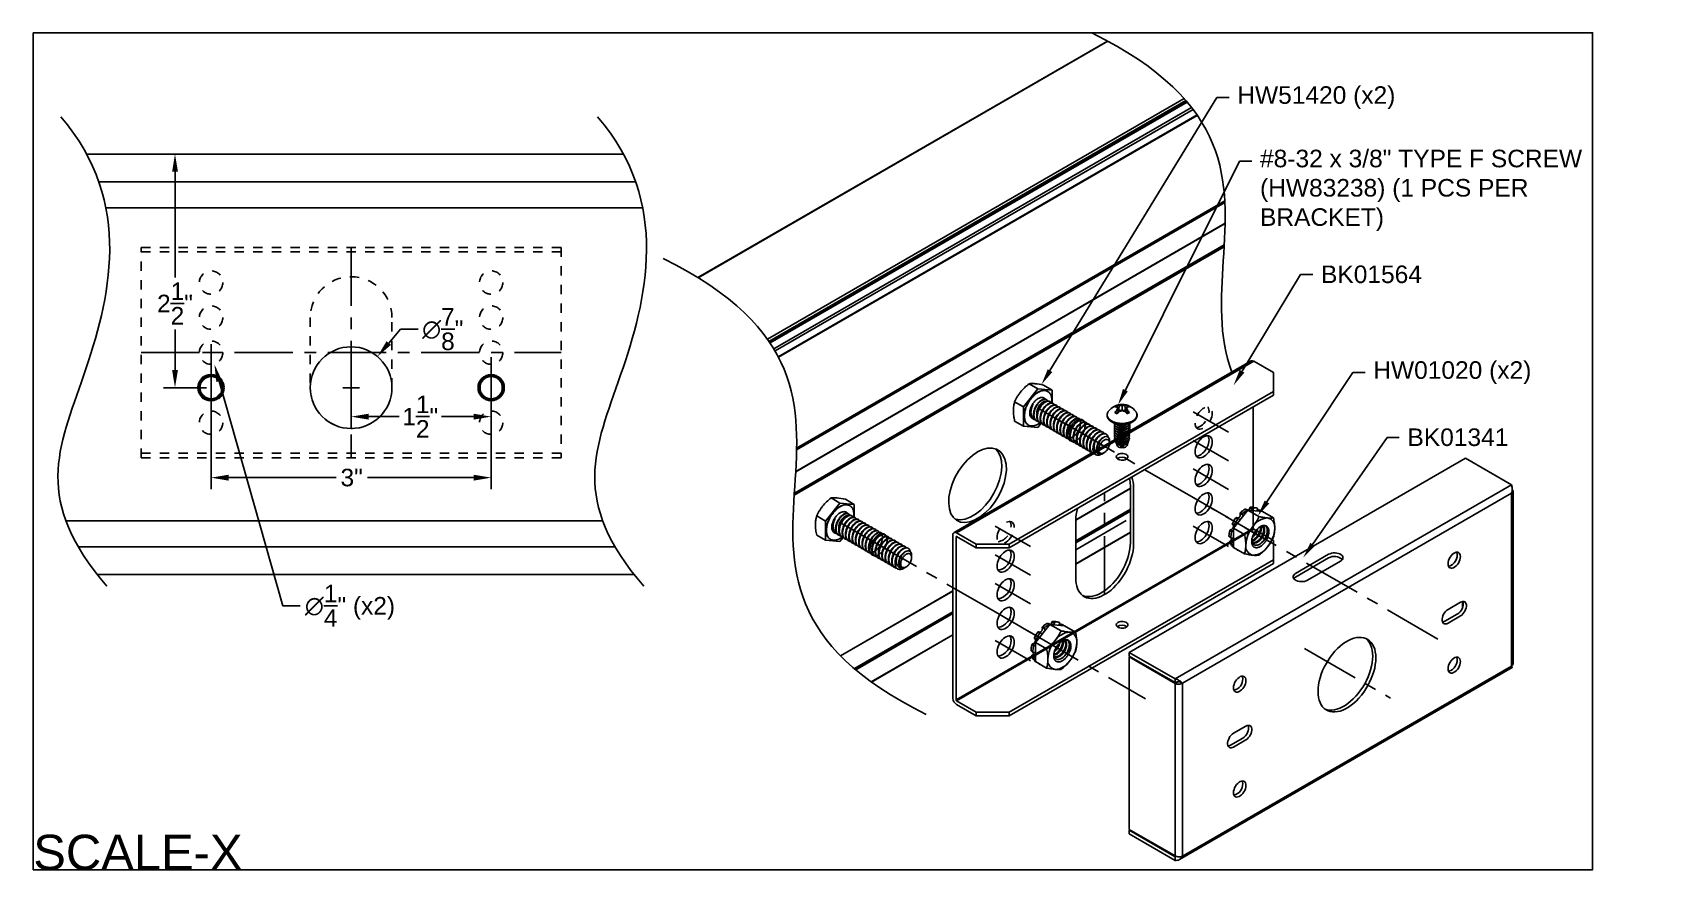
# Model space of a CAD drawing. Extents: x 0 to 17.5, y -9 to 0.
import ezdxf
from ezdxf import colors
from ezdxf.entities.mleader import LeaderData, LeaderLine
from ezdxf.math import Vec2, Vec3

# ---------------------------------------------------------------- set-up
doc = ezdxf.new("R2010")
doc.units = 0
doc.header["$LTSCALE"] = 0.5
doc.header["$MEASUREMENT"] = 0
for name, pattern in [('CENTER', [2, 1.25, -0.25, 0.25, -0.25]), ('HIDDEN', [0.375, 0.25, -0.125]), ('HIDDEN2', [0.1875, 0.125, -0.0625])]:
    doc.linetypes.add(name, pattern=pattern)
doc.layers.get('Defpoints').update_dxf_attribs({"linetype": 'CONTINUOUS'})
for name, color, linetype in [('Centerline', 210, 'CENTER'), ('Dimension', 10, 'CONTINUOUS'), ('FAB DWG', 221, 'CONTINUOUS'), ('Hardware', 242, 'CONTINUOUS'), ('Housing', 150, 'CONTINUOUS'), ('WallMount Bracket', 190, 'CONTINUOUS')]:
    doc.layers.add(name, color=color, linetype=linetype)
doc.layers.add('Text-Unprinted', color=131, linetype='CONTINUOUS', plot=False)
doc.styles.add('LSAD_Standard', font='arial.ttf')
doc.styles.get("Standard").update_dxf_attribs({"font": 'arial.ttf'})
doc.dimstyles.get("Standard").update_dxf_attribs({"dimtxt": 0.18, "dimasz": 0.18, "dimexe": 0.18, "dimexo": 0.0625, "dimgap": 0.09, "dimtad": 0, "dimtih": 1, "dimtoh": 1, "dimdec": 4, "dimzin": 0, "dimdsep": 46, "dimtxsty": 'Standard', "dimcen": 0.09, "dimadec": 0, "dimazin": 0, "dimtfac": 1, "dimtdec": 4, "dimtofl": 0, "dimtmove": 0, "dimatfit": 3, "dimfxl": 1, "dimtolj": 1, "dimtzin": 0, "dimarcsym": 0})

msp = doc.modelspace()

# ---------------------------------------------------------------- texts
at = {"layer": 'Text-Unprinted', "ltscale": 0.5, "transparency": 16777216, "style": 'LSAD_Standard'}
msp.add_attdef('SCALE-X', (0, -8.95893), 'XEffectiveScaleFactor', height=0.375, dxfattribs=at)

# ---------------------------------------------------------------- blocks, each defined once
blk = doc.blocks.new('*D0')
at = {"layer": 'Defpoints', "color": 0, "transparency": 16777216}
for p in [(1.518, -1.299), (1.904, -1.299), (1.904, -3.799)]:
    blk.add_point(p, dxfattribs=at)
at = {"layer": 'FAB DWG', "color": 0, "lineweight": -2, "transparency": 16777216}
for p, q in [((1.854, -1.299), (1.393, -1.299)), ((1.518, -1.486), (1.518, -2.619)), ((1.518, -3.611), (1.518, -3.178)), ((1.854, -3.799), (1.393, -3.799))]:
    blk.add_line(p, q, dxfattribs=at)
at = {"layer": 'FAB DWG', "color": 0, "transparency": 16777216}
for points in [[(1.487, -1.486), (1.549, -1.486), (1.518, -1.299)], [(1.487, -3.611), (1.549, -3.611), (1.518, -3.799)]]:
    blk.add_solid(points, dxfattribs=at)
at = {"layer": 'FAB DWG', "color": 0, "transparency": 16777216, "insert": (1.518, -2.898), "char_height": 0.1875, "attachment_point": 5}
blk.add_mtext('\\A1;2{\\H1x;\\S1/2;}"', dxfattribs=at)
blk = doc.blocks.new('*D1')
at = {"layer": 'Defpoints', "color": 0, "transparency": 16777216}
for p in [(1.904, -3.424), (4.904, -3.424), (4.904, -4.762)]:
    blk.add_point(p, dxfattribs=at)
at = {"layer": 'FAB DWG', "color": 0, "lineweight": -2, "transparency": 16777216}
for p, q in [((1.904, -3.474), (1.904, -4.887)), ((4.904, -3.474), (4.904, -4.887)), ((2.092, -4.762), (3.243, -4.762)), ((4.717, -4.762), (3.578, -4.762))]:
    blk.add_line(p, q, dxfattribs=at)
at = {"layer": 'FAB DWG', "color": 0, "transparency": 16777216}
for points in [[(2.092, -4.731), (2.092, -4.794), (1.904, -4.762)], [(4.717, -4.731), (4.717, -4.794), (4.904, -4.762)]]:
    blk.add_solid(points, dxfattribs=at)
at = {"layer": 'FAB DWG', "color": 0, "transparency": 16777216, "insert": (3.41, -4.762), "char_height": 0.1875, "attachment_point": 5}
blk.add_mtext('\\A1;3"', dxfattribs=at)
blk = doc.blocks.new('*D2')
at = {"layer": 'Defpoints', "color": 0, "transparency": 16777216}
for p in [(3.687, -3.465), (3.122, -4.133)]:
    blk.add_point(p, dxfattribs=at)
at = {"layer": 'FAB DWG', "color": 0, "lineweight": -2, "transparency": 16777216}
for p, q in [((3.933, -3.172), (3.808, -3.321)), ((4.121, -3.172), (3.933, -3.172)), ((3.314, -3.799), (3.494, -3.799)), ((3.404, -3.889), (3.404, -3.709))]:
    blk.add_line(p, q, dxfattribs=at)
at = {"layer": 'FAB DWG', "color": 0, "transparency": 16777216}
blk.add_solid([(3.784, -3.301), (3.831, -3.341), (3.687, -3.465)], dxfattribs=at)
at = {"layer": 'FAB DWG', "color": 0, "transparency": 16777216, "insert": (4.386, -3.172), "char_height": 0.1875, "attachment_point": 5}
blk.add_mtext('\\A1;∅{\\H1x;\\S7/8;}"', dxfattribs=at)
blk = doc.blocks.new('*D3')
at = {"layer": 'Defpoints', "color": 0, "transparency": 16777216}
for p in [(1.869, -3.299), (1.94, -3.549)]:
    blk.add_point(p, dxfattribs=at)
at = {"layer": 'FAB DWG', "color": 0, "lineweight": -2, "transparency": 16777216}
for p, q in [((1.814, -3.424), (1.994, -3.424)), ((1.904, -3.514), (1.904, -3.334)), ((2.673, -6.133), (1.991, -3.729)), ((2.86, -6.133), (2.673, -6.133))]:
    blk.add_line(p, q, dxfattribs=at)
at = {"layer": 'FAB DWG', "color": 0, "transparency": 16777216}
blk.add_solid([(2.021, -3.721), (1.961, -3.738), (1.94, -3.549)], dxfattribs=at)
at = {"layer": 'FAB DWG', "color": 0, "transparency": 16777216, "insert": (3.392, -6.133), "char_height": 0.1875, "attachment_point": 5}
blk.add_mtext('\\A1;∅{\\H1x;\\S1/4;}" (x2)', dxfattribs=at)
blk = doc.blocks.new('*D4')
at = {"layer": 'Defpoints', "color": 0, "transparency": 16777216}
for p in [(3.404, -3.393), (4.904, -3.424), (4.904, -4.109)]:
    blk.add_point(p, dxfattribs=at)
at = {"layer": 'FAB DWG', "color": 0, "lineweight": -2, "transparency": 16777216}
for p, q in [((3.404, -3.443), (3.404, -4.234)), ((4.904, -3.474), (4.904, -4.234)), ((3.592, -4.109), (3.918, -4.109)), ((4.717, -4.109), (4.373, -4.109))]:
    blk.add_line(p, q, dxfattribs=at)
at = {"layer": 'FAB DWG', "color": 0, "transparency": 16777216}
for points in [[(3.592, -4.078), (3.592, -4.141), (3.404, -4.109)], [(4.717, -4.078), (4.717, -4.141), (4.904, -4.109)]]:
    blk.add_solid(points, dxfattribs=at)
at = {"layer": 'FAB DWG', "color": 0, "transparency": 16777216, "insert": (4.145, -4.109), "char_height": 0.1875, "attachment_point": 5}
blk.add_mtext('\\A1;1{\\H1x;\\S1/2;}"', dxfattribs=at)

# ---------------------------------------------------------------- dimensions: what is measured, and where the dimension line sits
at = {"layer": 'FAB DWG', "transparency": 16777216}
dim = msp.add_linear_dim(base=(1.51812, -1.29892), p1=(1.90443, -3.79892), p2=(1.90443, -1.29892), angle=90, dimstyle='Standard', override={"dimtxt": 0.1875, "dimasz": 0.1875, "dimexe": 0.125, "dimexo": 0.05, "dimgap": 0.06, "dimlunit": 4, "dimadec": 3, "dimtdec": 3}, dxfattribs=at)
dim.commit()
dim.dimension.update_dxf_attribs({"geometry": '*D0', "text_midpoint": (1.51812, -2.89836), "dimtype": 128})
dim = msp.add_diameter_dim_2p(p1=(3.12222, -4.13323), p2=(3.68664, -3.46461), dimstyle='Standard', override={"dimtxt": 0.1875, "dimasz": 0.1875, "dimexe": 0.125, "dimexo": 0.05, "dimgap": 0.06, "dimlunit": 4, "dimadec": 3, "dimtdec": 3, "dimtmove": 1}, dxfattribs=at)
dim.commit()
dim.dimension.update_dxf_attribs({"geometry": '*D2', "text_midpoint": (3.93343, -3.17225), "dimtype": 131})
dim = msp.add_diameter_dim_2p(p1=(1.86895, -3.29886), p2=(1.93991, -3.54899), text='<> (x2)', dimstyle='Standard', override={"dimtxt": 0.1875, "dimasz": 0.1875, "dimexe": 0.125, "dimexo": 0.05, "dimgap": 0.06, "dimlunit": 4, "dimadec": 3, "dimtmove": 1}, dxfattribs=at)
dim.commit()
dim.dimension.update_dxf_attribs({"geometry": '*D3', "text_midpoint": (2.67279, -6.1325), "dimtype": 131})
for base, p1, picture, middle in [((4.90443, -4.76225), (1.90443, -3.42392), '*D1', (3.4102, -4.76225)), ((4.90443, -4.10948), (3.40443, -3.39267), '*D4', (4.14549, -4.10948))]:
    dim = msp.add_linear_dim(base=base, p1=p1, p2=(4.90443, -3.42392), dimstyle='Standard', override={"dimtxt": 0.1875, "dimasz": 0.1875, "dimexe": 0.125, "dimexo": 0.05, "dimgap": 0.06, "dimlunit": 4, "dimadec": 3, "dimtdec": 3}, dxfattribs=at)
    dim.commit()
    dim.dimension.update_dxf_attribs({"geometry": picture, "text_midpoint": middle, "dimtype": 128})

# ---------------------------------------------------------------- linework, layer by layer
at = {"layer": 'Centerline', "transparency": 16777216}
for p, q in [((3.40443, -2.29892), (3.40443, -4.54892)), ((1.15443, -3.42392), (5.65443, -3.42392)), ((11.03996, -4.17662), (15.11535, -6.52955)), ((12.42316, -4.05679), (12.80085, -4.27486)), ((12.42316, -4.36303), (12.80085, -4.5811)), ((12.42316, -4.66927), (12.80085, -4.88734)), ((11.47472, -6.01288), (11.47472, -4.92368)), ((12.42316, -4.97551), (12.80085, -5.19358)), ((11.16536, -5.53338), (11.78408, -5.17616)), ((8.91864, -5.40123), (11.91144, -7.12913)), ((10.30184, -5.2811), (10.67953, -5.49917)), ((12.42316, -5.28175), (12.80085, -5.49982)), ((10.30184, -5.58734), (10.67953, -5.80541)), ((10.30184, -5.89358), (10.67953, -6.11165)), ((10.30184, -6.19982), (10.67953, -6.41789)), ((10.30184, -6.50606), (10.67953, -6.72413)), ((13.61652, -6.59134), (14.53724, -7.12292))]:
    msp.add_line(p, q, dxfattribs=at)
at = {"layer": 'Dimension', "transparency": 16777216}
msp.add_open_spline([(11.3373, -0.00136), (12.85514, -0.75186), (12.77483, -1.99719), (12.69451, -3.24253), (12.83613, -3.63294)], degree=3, knots=[0, 0, 0, 0, 1, 1.47399563, 1.47399563, 1.47399563, 1.47399563], dxfattribs=at)
for points in [[(0.29402, -0.89885), (1.08862, -1.82299), (0.54119, -3.9119), (-0.00624, -5.00081), (0.78836, -5.92494)], [(6.04402, -0.89884), (6.83862, -1.82297), (6.29119, -3.91189), (5.74376, -5.0008), (6.53836, -5.92493)], [(6.74732, -2.41687), (8.26517, -3.16737), (8.15619, -4.8571), (8.04722, -6.54684), (9.56506, -7.29734)]]:
    msp.add_open_spline(points, degree=3, dxfattribs=at)
at = {"layer": 'Hardware', "linetype": 'Continuous', "lineweight": 25, "transparency": 16777216}
for p, q in [((10.60493, -4.00378), (10.75961, -3.81137)), ((10.75961, -3.81137), (10.6657, -3.75717)), ((10.75961, -3.81137), (10.91429, -3.82523)), ((10.91429, -3.82523), (10.82038, -3.77103)), ((10.86625, -3.83925), (10.86349, -3.83765)), ((10.91429, -3.82523), (10.91429, -3.964)), ((10.60493, -4.00378), (10.51102, -3.94958)), ((10.60493, -4.21005), (10.60493, -4.00378)), ((10.85579, -3.92883), (10.85138, -3.92628)), ((10.89115, -3.94923), (10.88673, -3.94668)), ((10.92651, -3.96964), (10.92209, -3.96709)), ((10.96186, -3.99004), (10.95744, -3.98749)), ((10.99722, -4.01045), (10.9928, -4.0079)), ((11.62559, -4.0604), (11.61536, -4.01665)), ((11.62574, -4.03639), (11.63106, -3.98826)), ((11.66189, -4.04351), (11.66189, -3.98979)), ((11.69805, -4.03639), (11.69272, -3.98826)), ((11.6982, -4.0604), (11.70842, -4.01665)), ((11.7118, -4.01267), (11.71605, -3.9887)), ((10.60493, -4.21005), (10.51102, -4.15585)), ((10.65573, -4.19763), (10.6585, -4.19922)), ((10.70873, -4.1326), (10.71315, -4.13515)), ((10.74409, -4.15301), (10.74851, -4.15556)), ((10.79453, -4.18048), (10.75961, -4.22392)), ((10.77944, -4.17341), (10.78386, -4.17596)), ((10.8148, -4.19382), (10.81922, -4.19637)), ((11.03257, -4.03085), (11.02815, -4.0283)), ((11.06793, -4.05126), (11.06351, -4.04871)), ((11.10328, -4.07166), (11.09886, -4.06911)), ((11.13864, -4.09207), (11.13422, -4.08952)), ((11.17399, -4.11247), (11.16957, -4.10992)), ((11.20935, -4.13288), (11.20493, -4.13033)), ((11.2447, -4.15328), (11.24028, -4.15073)), ((11.28006, -4.17369), (11.27564, -4.17114)), ((11.31541, -4.19409), (11.31099, -4.19154)), ((11.57989, -4.18695), (11.57989, -4.19014)), ((11.61003, -4.07606), (11.6038, -4.0396)), ((11.62574, -4.03639), (11.61908, -4.03255)), ((11.65916, -4.04439), (11.62574, -4.03639)), ((11.69805, -4.03639), (11.66463, -4.04439)), ((11.70471, -4.03255), (11.69805, -4.03639)), ((11.71375, -4.07606), (11.71999, -4.0396)), ((11.74389, -4.2029), (11.74389, -4.19971)), ((10.75961, -4.22392), (10.60493, -4.21005)), ((10.85015, -4.21422), (10.85457, -4.21677)), ((10.88551, -4.23463), (10.88993, -4.23718)), ((10.92086, -4.25503), (10.92528, -4.25758)), ((10.95622, -4.27544), (10.96064, -4.27799)), ((10.99157, -4.29584), (10.99599, -4.29839)), ((11.02693, -4.31625), (11.03135, -4.3188)), ((11.06228, -4.33665), (11.0667, -4.3392)), ((11.09764, -4.35706), (11.10206, -4.35961)), ((11.35077, -4.2145), (11.34635, -4.21195)), ((11.38613, -4.23491), (11.38171, -4.23235)), ((11.42148, -4.25531), (11.41706, -4.25276)), ((11.45684, -4.27572), (11.45242, -4.27317)), ((11.49219, -4.29612), (11.48777, -4.29357)), ((11.52778, -4.39369), (11.52778, -4.37144)), ((11.57989, -4.21247), (11.57989, -4.21566)), ((11.57989, -4.23798), (11.57989, -4.24117)), ((11.57989, -4.2635), (11.57989, -4.26669)), ((11.57989, -4.28902), (11.57989, -4.29221)), ((11.57989, -4.31453), (11.57989, -4.31772)), ((11.5835, -4.34755), (11.58556, -4.35335)), ((11.59096, -4.36859), (11.59593, -4.38262)), ((11.66189, -4.30602), (11.66189, -4.30653)), ((11.66189, -4.31689), (11.66189, -4.3314)), ((11.66189, -4.33551), (11.66189, -4.43538)), ((11.73505, -4.36198), (11.73145, -4.37219)), ((11.7431, -4.2691), (11.73978, -4.26966)), ((11.74232, -4.29173), (11.74134, -4.29186)), ((11.74178, -4.2651), (11.7431, -4.2691)), ((11.74181, -4.2905), (11.74232, -4.29173)), ((11.74389, -4.22841), (11.74389, -4.22522)), ((11.74389, -4.25393), (11.74389, -4.25074)), ((11.133, -4.37746), (11.13741, -4.38001)), ((11.16835, -4.39787), (11.17277, -4.40042)), ((11.20371, -4.41827), (11.20813, -4.42082)), ((11.23906, -4.43868), (11.24348, -4.44123)), ((11.27442, -4.45908), (11.27884, -4.46163)), ((11.30977, -4.47949), (11.31419, -4.48204)), ((11.34513, -4.49989), (11.34955, -4.50244)), ((11.4144, -4.50237), (11.41611, -4.50336)), ((11.44465, -4.50902), (11.46951, -4.49465)), ((11.59813, -4.38882), (11.6085, -4.41809)), ((11.61557, -4.40682), (11.61587, -4.40645)), ((11.64067, -4.37975), (11.6412, -4.38342)), ((11.64321, -4.3975), (11.64473, -4.40809)), ((11.64966, -4.44244), (11.66189, -4.43538)), ((11.66189, -4.43538), (11.67413, -4.44244)), ((11.67934, -4.40611), (11.68078, -4.39605)), ((11.68288, -4.38135), (11.68332, -4.37827)), ((11.68332, -4.37827), (11.68332, -4.37825)), ((11.72638, -4.38053), (11.72785, -4.38242)), ((8.48462, -5.22624), (8.6393, -5.03383)), ((8.6393, -5.03383), (8.54539, -4.97963)), ((8.6393, -5.03383), (8.79398, -5.04769)), ((8.79398, -5.04769), (8.70007, -4.99349)), ((8.74594, -5.06171), (8.74318, -5.06012)), ((8.79398, -5.04769), (8.79398, -5.18646)), ((8.48462, -5.22624), (8.39071, -5.17204)), ((8.48462, -5.43251), (8.48462, -5.22624)), ((8.73548, -5.15129), (8.73106, -5.14874)), ((8.77084, -5.17169), (8.76642, -5.16914)), ((8.80619, -5.1921), (8.80177, -5.18955)), ((8.84155, -5.21251), (8.83713, -5.20995)), ((8.8769, -5.23291), (8.87249, -5.23036)), ((8.91226, -5.25332), (8.90784, -5.25076)), ((13.00972, -5.11035), (12.85504, -5.30277)), ((12.88939, -5.19072), (12.8886, -5.19028)), ((12.90013, -5.20509), (12.89531, -5.20282)), ((12.91021, -5.20126), (12.90535, -5.19898)), ((12.91188, -5.20244), (12.91312, -5.20367)), ((12.95277, -5.15894), (12.94668, -5.15542)), ((12.95189, -5.1573), (12.94668, -5.15542)), ((12.94974, -5.14142), (12.95491, -5.14329)), ((12.95277, -5.15894), (12.95189, -5.1573)), ((13.0044, -5.10721), (12.99867, -5.10574)), ((13.00867, -5.10651), (13.00291, -5.10504)), ((13.12814, -5.1787), (13.00972, -5.11035)), ((13.1644, -5.12418), (13.00972, -5.11035)), ((13.05678, -5.0989), (13.05068, -5.09538)), ((13.05684, -5.09672), (13.05068, -5.09538)), ((13.05678, -5.0989), (13.05684, -5.09672)), ((13.05796, -5.0842), (13.06407, -5.08553)), ((13.10154, -5.08616), (13.07132, -5.08)), ((13.11023, -5.10993), (13.10906, -5.11181)), ((13.11123, -5.09942), (13.11068, -5.10158)), ((13.14092, -5.12092), (13.13483, -5.1174)), ((13.14174, -5.11894), (13.13483, -5.1174)), ((13.14042, -5.12203), (13.14092, -5.12092)), ((13.14092, -5.12092), (13.14174, -5.11894)), ((13.14805, -5.11338), (13.14115, -5.11185)), ((13.28282, -5.19253), (13.1644, -5.12418)), ((8.48462, -5.43251), (8.39071, -5.37832)), ((8.53542, -5.42009), (8.53818, -5.42168)), ((8.58842, -5.35506), (8.59284, -5.35761)), ((8.62377, -5.37547), (8.62819, -5.37802)), ((8.67422, -5.40294), (8.6393, -5.44638)), ((8.65913, -5.39587), (8.66355, -5.39842)), ((8.69449, -5.41628), (8.69891, -5.41883)), ((8.94762, -5.27372), (8.9432, -5.27117)), ((8.98297, -5.29413), (8.97855, -5.29158)), ((9.01833, -5.31453), (9.01391, -5.31198)), ((9.05368, -5.33494), (9.04926, -5.33239)), ((9.08904, -5.35534), (9.08462, -5.35279)), ((9.12439, -5.37575), (9.11997, -5.3732)), ((9.15975, -5.39615), (9.15533, -5.3936)), ((9.1951, -5.41656), (9.19068, -5.41401)), ((12.82174, -5.40176), (12.82587, -5.40589)), ((12.82332, -5.40627), (12.82748, -5.41043)), ((12.83497, -5.34397), (12.83073, -5.34053)), ((12.83649, -5.41089), (12.83456, -5.41153)), ((12.84767, -5.33479), (12.84157, -5.33128)), ((12.84157, -5.33128), (12.84583, -5.33475)), ((12.84782, -5.26575), (12.84479, -5.26393)), ((12.84583, -5.33475), (12.84767, -5.33479)), ((12.84806, -5.26589), (12.84782, -5.26575)), ((12.97346, -5.37112), (12.85504, -5.30277)), ((12.85504, -5.30277), (12.85504, -5.50902)), ((12.85951, -5.26272), (12.86393, -5.26566)), ((12.86116, -5.27391), (12.86561, -5.27687)), ((12.86863, -5.27811), (12.86699, -5.27755)), ((8.6393, -5.44638), (8.48462, -5.43251)), ((8.72984, -5.43668), (8.73426, -5.43923)), ((8.7652, -5.45709), (8.76962, -5.45964)), ((8.80055, -5.47749), (8.80497, -5.48004)), ((8.83591, -5.4979), (8.84033, -5.50045)), ((8.87126, -5.5183), (8.87568, -5.52085)), ((8.90662, -5.53871), (8.91104, -5.54126)), ((8.94197, -5.55911), (8.94639, -5.56166)), ((8.97733, -5.57952), (8.98175, -5.58207)), ((9.01268, -5.59992), (9.0171, -5.60247)), ((9.23046, -5.43696), (9.22604, -5.43441)), ((9.26581, -5.45737), (9.26139, -5.45482)), ((9.30117, -5.47777), (9.29675, -5.47522)), ((9.33652, -5.49818), (9.3321, -5.49563)), ((9.37188, -5.51858), (9.36746, -5.51603)), ((9.40747, -5.61615), (9.40747, -5.5939)), ((12.8338, -5.47081), (12.82961, -5.46625)), ((12.84222, -5.45787), (12.83613, -5.45436)), ((12.83613, -5.45436), (12.84034, -5.45894)), ((12.84034, -5.45894), (12.84222, -5.45787)), ((12.85086, -5.50542), (12.85528, -5.51042)), ((12.97346, -5.57737), (12.85504, -5.50902)), ((12.88818, -5.52815), (12.89085, -5.53107)), ((12.89087, -5.53107), (12.89558, -5.53626)), ((9.04804, -5.62033), (9.05246, -5.62288)), ((9.08339, -5.64073), (9.08781, -5.64329)), ((9.11875, -5.66114), (9.12317, -5.66369)), ((9.15411, -5.68154), (9.15852, -5.6841)), ((9.18946, -5.70195), (9.19388, -5.7045)), ((9.22482, -5.72236), (9.22924, -5.72491)), ((9.29408, -5.72484), (9.2958, -5.72583)), ((9.32433, -5.73148), (9.3492, -5.71711)), ((10.98122, -6.30862), (10.95101, -6.30247)), ((10.88941, -6.33281), (10.73473, -6.52523)), ((10.76908, -6.41318), (10.76829, -6.41274)), ((10.77982, -6.42755), (10.775, -6.42529)), ((10.7899, -6.42372), (10.78504, -6.42144)), ((10.79157, -6.4249), (10.79281, -6.42613)), ((10.83246, -6.3814), (10.82637, -6.37789)), ((10.83158, -6.37976), (10.82637, -6.37789)), ((10.82942, -6.36389), (10.8346, -6.36576)), ((10.83246, -6.3814), (10.83158, -6.37976)), ((10.88408, -6.32967), (10.87836, -6.3282)), ((10.88836, -6.32897), (10.8826, -6.3275)), ((11.00783, -6.40117), (10.88941, -6.33281)), ((11.04409, -6.34664), (10.88941, -6.33281)), ((10.93646, -6.32136), (10.93037, -6.31784)), ((10.93653, -6.31918), (10.93037, -6.31784)), ((10.93646, -6.32136), (10.93653, -6.31918)), ((10.93765, -6.30666), (10.94376, -6.30799)), ((10.98991, -6.33239), (10.98875, -6.33427)), ((10.99092, -6.32188), (10.99037, -6.32404)), ((11.02061, -6.34338), (11.01451, -6.33986)), ((11.02143, -6.3414), (11.01451, -6.33986)), ((11.02011, -6.34449), (11.02061, -6.34338)), ((11.02061, -6.34338), (11.02143, -6.3414)), ((11.02774, -6.33584), (11.02084, -6.33431)), ((11.16251, -6.415), (11.04409, -6.34664)), ((10.70143, -6.62422), (10.70556, -6.62836)), ((10.70301, -6.62874), (10.70717, -6.63289)), ((10.71466, -6.56644), (10.71042, -6.56299)), ((10.71618, -6.63335), (10.71424, -6.63399)), ((10.72735, -6.55725), (10.72126, -6.55374)), ((10.72126, -6.55374), (10.72552, -6.55721)), ((10.72751, -6.48821), (10.72448, -6.48639)), ((10.72552, -6.55721), (10.72735, -6.55725)), ((10.72775, -6.48835), (10.72751, -6.48821)), ((10.85315, -6.59359), (10.73473, -6.52523)), ((10.73473, -6.52523), (10.73473, -6.73148)), ((10.7392, -6.48518), (10.74362, -6.48812)), ((10.74084, -6.49638), (10.7453, -6.49934)), ((10.74832, -6.50057), (10.74667, -6.50001)), ((10.71348, -6.69327), (10.7093, -6.68871)), ((10.72191, -6.68033), (10.71582, -6.67682)), ((10.71582, -6.67682), (10.72003, -6.6814)), ((10.72003, -6.6814), (10.72191, -6.68033)), ((10.73055, -6.72789), (10.73497, -6.73288)), ((10.85315, -6.79984), (10.73473, -6.73148)), ((10.76787, -6.75061), (10.77054, -6.75353)), ((10.77056, -6.75353), (10.77527, -6.75872))]:
    msp.add_line(p, q, dxfattribs=at)
at = {"layer": 'Hardware', "linetype": 'Continuous', "lineweight": 25, "transparency": 16777216, "flags": 128}
for points in [[(10.86349, -3.83765), (10.86177, -3.83669), (10.85448, -3.83329), (10.84678, -3.83071), (10.83868, -3.82896), (10.83023, -3.82806), (10.82147, -3.828), (10.81243, -3.82879), (10.80315, -3.83043), (10.79368, -3.8329), (10.78405, -3.83619), (10.77432, -3.8403), (10.76452, -3.84519), (10.7547, -3.85086), (10.7449, -3.85727), (10.73517, -3.8644), (10.72555, -3.87222), (10.71608, -3.88068), (10.7068, -3.88975), (10.69776, -3.8994), (10.68899, -3.90957), (10.68054, -3.92023), (10.67245, -3.93132), (10.66474, -3.9428), (10.65746, -3.95461), (10.65063, -3.9667), (10.64429, -3.97902), (10.63846, -3.99152), (10.63318, -4.00412), (10.62846, -4.01679), (10.62433, -4.02947), (10.6208, -4.04209), (10.61789, -4.0546), (10.61561, -4.06695), (10.61398, -4.07907), (10.61299, -4.09093), (10.61267, -4.10245), (10.61299, -4.1136), (10.61398, -4.12431), (10.61561, -4.13455), (10.61789, -4.14427), (10.6208, -4.15343), (10.62433, -4.16197), (10.62846, -4.16987), (10.63318, -4.1771), (10.63846, -4.18361), (10.64429, -4.18938), (10.65063, -4.19438), (10.65573, -4.19763)], [(10.90932, -3.93443), (10.90899, -3.92328), (10.90801, -3.91256), (10.90638, -3.90232), (10.9041, -3.8926), (10.90119, -3.88345), (10.89766, -3.8749), (10.89353, -3.867), (10.88881, -3.85978), (10.88352, -3.85327), (10.8777, -3.8475), (10.87136, -3.8425), (10.86453, -3.83829), (10.85725, -3.83488), (10.84954, -3.8323), (10.84144, -3.83056), (10.83299, -3.82965), (10.82423, -3.8296), (10.81519, -3.83039), (10.80591, -3.83202), (10.79644, -3.83449), (10.78682, -3.83778), (10.77708, -3.84189), (10.76728, -3.84679), (10.75746, -3.85246), (10.74767, -3.85887), (10.73793, -3.866), (10.72831, -3.87381), (10.71884, -3.88227), (10.70956, -3.89135), (10.70052, -3.90099), (10.69175, -3.91117), (10.68331, -3.92182), (10.67521, -3.93292), (10.6675, -3.94439), (10.66022, -3.9562), (10.65339, -3.9683), (10.64705, -3.98062), (10.64123, -3.99311), (10.63594, -4.00572), (10.63122, -4.01839), (10.62709, -4.03106), (10.62356, -4.04368), (10.62065, -4.05619), (10.61837, -4.06854), (10.61674, -4.08067), (10.61576, -4.09252), (10.61543, -4.10404), (10.61576, -4.11519), (10.61674, -4.12591), (10.61837, -4.13615), (10.62065, -4.14587), (10.62356, -4.15502), (10.62709, -4.16357), (10.63122, -4.17147), (10.63594, -4.17869), (10.64123, -4.1852), (10.64705, -4.19097), (10.65339, -4.19597), (10.66022, -4.20018), (10.6675, -4.20359), (10.67521, -4.20617), (10.68331, -4.20792), (10.69175, -4.20882), (10.70052, -4.20888), (10.70956, -4.20808), (10.71884, -4.20645), (10.72831, -4.20398), (10.73793, -4.20069), (10.74767, -4.19658), (10.75746, -4.19168), (10.76728, -4.18601), (10.77708, -4.1796), (10.78319, -4.17522)], [(10.84007, -3.92238), (10.83636, -3.91776), (10.83172, -3.91331), (10.82655, -3.90965), (10.82092, -3.9068), (10.81485, -3.90478), (10.80839, -3.90361), (10.80159, -3.9033), (10.7945, -3.90384), (10.78717, -3.90524), (10.77966, -3.90749), (10.77202, -3.91056), (10.76431, -3.91443), (10.75658, -3.91908), (10.7489, -3.92447), (10.74132, -3.93057), (10.73389, -3.93732), (10.72667, -3.94467), (10.71972, -3.95258), (10.71309, -3.96098), (10.70682, -3.96982), (10.70096, -3.97902), (10.69555, -3.98851), (10.69064, -3.99824), (10.68626, -4.00812), (10.68245, -4.01808), (10.67922, -4.02805), (10.67662, -4.03796), (10.67464, -4.04772), (10.67332, -4.05728), (10.67265, -4.06655), (10.67265, -4.07548), (10.67332, -4.08399), (10.67464, -4.09201), (10.67662, -4.0995), (10.67922, -4.1064), (10.68245, -4.11265), (10.68626, -4.11821), (10.69064, -4.12303), (10.69555, -4.12709), (10.70096, -4.13035), (10.70682, -4.13278), (10.71112, -4.13398)], [(11.80968, -4.05533), (11.81062, -4.0567), (11.81349, -4.06136), (11.81593, -4.0661), (11.81793, -4.07091), (11.81947, -4.07577), (11.82056, -4.08067), (11.82119, -4.0856), (11.82136, -4.09054), (11.82108, -4.09548), (11.82033, -4.10041), (11.81913, -4.1053), (11.81747, -4.11015), (11.81536, -4.11495), (11.81282, -4.11966), (11.80983, -4.1243), (11.80642, -4.12883), (11.8026, -4.13326), (11.79837, -4.13755), (11.79374, -4.14171), (11.78874, -4.14572), (11.78337, -4.14957), (11.77764, -4.15325), (11.77159, -4.15675), (11.76522, -4.16005), (11.75855, -4.16315), (11.7516, -4.16604), (11.74439, -4.16871), (11.73695, -4.17115), (11.72929, -4.17336), (11.72143, -4.17533), (11.71341, -4.17705), (11.70523, -4.17852), (11.69693, -4.17974), (11.68853, -4.18069), (11.68005, -4.18139), (11.67152, -4.18182), (11.66296, -4.18199), (11.6544, -4.18189), (11.64586, -4.18152), (11.63737, -4.18089), (11.62895, -4.18), (11.62062, -4.17885), (11.61241, -4.17744), (11.60434, -4.17578), (11.59644, -4.17388), (11.58873, -4.17173), (11.58123, -4.16934), (11.57396, -4.16673), (11.56695, -4.16389), (11.56021, -4.16085), (11.55376, -4.15759), (11.54762, -4.15414), (11.54182, -4.15051), (11.53636, -4.1467), (11.53126, -4.14273), (11.52654, -4.13861), (11.52221, -4.13434), (11.51828, -4.12995), (11.51476, -4.12544), (11.51167, -4.12083), (11.50902, -4.11613), (11.5068, -4.11136), (11.50503, -4.10652), (11.50371, -4.10164), (11.50285, -4.09672), (11.50245, -4.09178), (11.50251, -4.08684), (11.50303, -4.0819), (11.504, -4.07699), (11.50543, -4.07212), (11.50731, -4.06729), (11.50964, -4.06254), (11.51241, -4.05786), (11.51411, -4.05533)], [(11.52749, -4.37144), (11.52749, -4.36407), (11.52523, -4.35117), (11.52082, -4.34033), (11.51456, -4.3321), (11.50657, -4.32635), (11.49705, -4.32335), (11.48633, -4.32323), (11.47517, -4.3259), (11.46351, -4.33118), (11.45171, -4.33898), (11.44016, -4.34909), (11.42951, -4.36096), (11.41976, -4.37445), (11.41131, -4.38898), (11.40431, -4.40431), (11.39913, -4.41982), (11.39579, -4.43524), (11.39444, -4.44974), (11.395, -4.46333), (11.39687, -4.4732), (11.39999, -4.48205), (11.39999, -4.48205)], [(11.41118, -4.46099), (11.41151, -4.46795), (11.4125, -4.47446), (11.41413, -4.48043), (11.41639, -4.4858), (11.41925, -4.49051), (11.42268, -4.4945), (11.42664, -4.49773), (11.43109, -4.50017), (11.43597, -4.50178), (11.44123, -4.50254), (11.44681, -4.50246), (11.45265, -4.50152), (11.45868, -4.49974), (11.46483, -4.49714), (11.47103, -4.49375), (11.47722, -4.48961), (11.48332, -4.48476), (11.48926, -4.47926), (11.49498, -4.47318), (11.50041, -4.46657), (11.50548, -4.45952), (11.51015, -4.45211), (11.51436, -4.44441), (11.51806, -4.43652), (11.52121, -4.42853), (11.52378, -4.42052), (11.52573, -4.41259), (11.52704, -4.40483), (11.5277, -4.39732), (11.5277, -4.39015), (11.52704, -4.38341), (11.52573, -4.37716), (11.52378, -4.37148), (11.52121, -4.36643), (11.51806, -4.36208), (11.51436, -4.35846), (11.51015, -4.35562), (11.50548, -4.3536), (11.50041, -4.35241), (11.49498, -4.35207), (11.48926, -4.35258), (11.48332, -4.35394), (11.47722, -4.35614), (11.47103, -4.35913), (11.46483, -4.36291), (11.45868, -4.36741), (11.45265, -4.37259), (11.44681, -4.37839), (11.44123, -4.38474), (11.43597, -4.39158), (11.43109, -4.39882), (11.42664, -4.40639), (11.42268, -4.41419), (11.41925, -4.42215), (11.41639, -4.43016), (11.41413, -4.43814), (11.4125, -4.44599), (11.41151, -4.45364), (11.41118, -4.46099)], [(8.74318, -5.06012), (8.74146, -5.05915), (8.73417, -5.05575), (8.72647, -5.05317), (8.71837, -5.05142), (8.70992, -5.05052), (8.70116, -5.05046), (8.69211, -5.05125), (8.68284, -5.05289), (8.67337, -5.05536), (8.66374, -5.05865), (8.65401, -5.06276), (8.64421, -5.06766), (8.63439, -5.07332), (8.62459, -5.07974), (8.61486, -5.08686), (8.60524, -5.09468), (8.59576, -5.10314), (8.58649, -5.11222), (8.57745, -5.12186), (8.56868, -5.13204), (8.56023, -5.14269), (8.55214, -5.15378), (8.54443, -5.16526), (8.53715, -5.17707), (8.53032, -5.18916), (8.52398, -5.20148), (8.51815, -5.21398), (8.51287, -5.22659), (8.50815, -5.23926), (8.50402, -5.25193), (8.50049, -5.26455), (8.49758, -5.27706), (8.4953, -5.28941), (8.49367, -5.30154), (8.49268, -5.31339), (8.49235, -5.32491), (8.49268, -5.33606), (8.49367, -5.34678), (8.4953, -5.35702), (8.49758, -5.36673), (8.50049, -5.37589), (8.50402, -5.38443), (8.50815, -5.39234), (8.51287, -5.39956), (8.51815, -5.40607), (8.52398, -5.41184), (8.53032, -5.41684), (8.53542, -5.42009)], [(8.78901, -5.15689), (8.78868, -5.14574), (8.7877, -5.13503), (8.78606, -5.12478), (8.78379, -5.11507), (8.78088, -5.10591), (8.77735, -5.09737), (8.77321, -5.08946), (8.76849, -5.08224), (8.76321, -5.07573), (8.75739, -5.06996), (8.75105, -5.06496), (8.74422, -5.06075), (8.73693, -5.05734), (8.72923, -5.05476), (8.72113, -5.05302), (8.71268, -5.05211), (8.70392, -5.05206), (8.69488, -5.05285), (8.6856, -5.05448), (8.67613, -5.05695), (8.6665, -5.06025), (8.65677, -5.06435), (8.64697, -5.06925), (8.63715, -5.07492), (8.62735, -5.08133), (8.61762, -5.08846), (8.608, -5.09627), (8.59853, -5.10474), (8.58925, -5.11381), (8.58021, -5.12346), (8.57144, -5.13363), (8.56299, -5.14429), (8.5549, -5.15538), (8.54719, -5.16685), (8.53991, -5.17867), (8.53308, -5.19076), (8.52674, -5.20308), (8.52091, -5.21557), (8.51563, -5.22818), (8.51091, -5.24085), (8.50678, -5.25352), (8.50325, -5.26615), (8.50034, -5.27866), (8.49806, -5.291), (8.49643, -5.30313), (8.49545, -5.31498), (8.49512, -5.32651), (8.49545, -5.33765), (8.49643, -5.34837), (8.49806, -5.35861), (8.50034, -5.36833), (8.50325, -5.37748), (8.50678, -5.38603), (8.51091, -5.39393), (8.51563, -5.40115), (8.52091, -5.40766), (8.52674, -5.41343), (8.53308, -5.41843), (8.53991, -5.42265), (8.54719, -5.42605), (8.5549, -5.42863), (8.56299, -5.43038), (8.57144, -5.43128), (8.58021, -5.43134), (8.58925, -5.43055), (8.59853, -5.42891), (8.608, -5.42644), (8.61762, -5.42315), (8.62735, -5.41904), (8.63715, -5.41414), (8.64697, -5.40848), (8.65677, -5.40206), (8.66287, -5.39768)], [(8.71976, -5.14485), (8.71605, -5.14022), (8.7114, -5.13577), (8.70624, -5.13211), (8.7006, -5.12926), (8.69453, -5.12725), (8.68807, -5.12608), (8.68128, -5.12576), (8.67418, -5.12631), (8.66686, -5.12771), (8.65935, -5.12995), (8.65171, -5.13302), (8.64399, -5.13689), (8.63627, -5.14154), (8.62859, -5.14694), (8.621, -5.15303), (8.61358, -5.15978), (8.60636, -5.16714), (8.59941, -5.17504), (8.59278, -5.18345), (8.5865, -5.19228), (8.58064, -5.20148), (8.57524, -5.21098), (8.57033, -5.2207), (8.56595, -5.23058), (8.56214, -5.24054), (8.55891, -5.25051), (8.5563, -5.26042), (8.55433, -5.27019), (8.55301, -5.27974), (8.55234, -5.28902), (8.55234, -5.29794), (8.55301, -5.30645), (8.55433, -5.31448), (8.5563, -5.32197), (8.55891, -5.32886), (8.56214, -5.33511), (8.56595, -5.34067), (8.57033, -5.34549), (8.57524, -5.34955), (8.58064, -5.35281), (8.5865, -5.35524), (8.59081, -5.35644)], [(13.14195, -5.49942), (13.1478, -5.49583), (13.15363, -5.49182), (13.1594, -5.48742), (13.16511, -5.48263), (13.17073, -5.47749), (13.17623, -5.472), (13.18159, -5.4662), (13.18679, -5.4601), (13.19181, -5.45373), (13.19663, -5.44712), (13.20123, -5.44029), (13.20559, -5.43326), (13.20969, -5.42608), (13.21353, -5.41876), (13.21707, -5.41134), (13.22031, -5.40384), (13.22324, -5.3963), (13.22584, -5.38874), (13.2281, -5.3812), (13.23001, -5.37371), (13.23157, -5.3663), (13.23277, -5.359), (13.2336, -5.35183), (13.23406, -5.34482), (13.23416, -5.33801), (13.23388, -5.33142), (13.23323, -5.32508), (13.23221, -5.31901), (13.23083, -5.31324), (13.2291, -5.30779), (13.22701, -5.30269), (13.22458, -5.29794), (13.22181, -5.29358), (13.21873, -5.28962), (13.21533, -5.28608), (13.21164, -5.28296), (13.20767, -5.28029), (13.20344, -5.27807), (13.19896, -5.27632), (13.19424, -5.27503), (13.18932, -5.27422), (13.18421, -5.27389), (13.17893, -5.27403), (13.17349, -5.27466), (13.16793, -5.27576), (13.16227, -5.27733), (13.15652, -5.27937), (13.15072, -5.28186), (13.14488, -5.28481), (13.13903, -5.28819), (13.13319, -5.29199), (13.12738, -5.29619), (13.12164, -5.30079), (13.11597, -5.30575), (13.11041, -5.31107), (13.10498, -5.31672), (13.0997, -5.32267), (13.09458, -5.32891), (13.08966, -5.33541), (13.08495, -5.34213), (13.08047, -5.34906), (13.07623, -5.35617), (13.07226, -5.36343), (13.06857, -5.3708), (13.06518, -5.37827), (13.06209, -5.38579), (13.05933, -5.39334), (13.0569, -5.40089), (13.05481, -5.40841), (13.05307, -5.41586), (13.05169, -5.42323), (13.05068, -5.43047), (13.05003, -5.43756), (13.04975, -5.44447), (13.04984, -5.45117), (13.05031, -5.45764), (13.05114, -5.46385), (13.05234, -5.46977), (13.0539, -5.47538), (13.05581, -5.48066), (13.05807, -5.48559), (13.06067, -5.49015), (13.06359, -5.49431), (13.06684, -5.49806), (13.07038, -5.50139), (13.07421, -5.50429), (13.07832, -5.50674), (13.08268, -5.50872), (13.08728, -5.51024), (13.0921, -5.51129), (13.09712, -5.51187), (13.10232, -5.51196), (13.10768, -5.51158), (13.11318, -5.51071), (13.11879, -5.50937), (13.1245, -5.50757), (13.13028, -5.5053), (13.1361, -5.50258), (13.14195, -5.49942)], [(9.40718, -5.5939), (9.40718, -5.58654), (9.40492, -5.57364), (9.40051, -5.56279), (9.39425, -5.55456), (9.38626, -5.54881), (9.37674, -5.54581), (9.36602, -5.54569), (9.35486, -5.54836), (9.3432, -5.55365), (9.3314, -5.56144), (9.31985, -5.57155), (9.3092, -5.58343), (9.29945, -5.59692), (9.291, -5.61144), (9.284, -5.62678), (9.27882, -5.64228), (9.27548, -5.6577), (9.27413, -5.6722), (9.27469, -5.68579), (9.27655, -5.69567), (9.27968, -5.70452), (9.27968, -5.70452)], [(9.29087, -5.68345), (9.2912, -5.69041), (9.29219, -5.69692), (9.29382, -5.70289), (9.29608, -5.70826), (9.29894, -5.71297), (9.30237, -5.71696), (9.30633, -5.7202), (9.31078, -5.72263), (9.31566, -5.72424), (9.32092, -5.725), (9.3265, -5.72492), (9.33234, -5.72398), (9.33837, -5.7222), (9.34452, -5.7196), (9.35072, -5.71621), (9.35691, -5.71207), (9.36301, -5.70722), (9.36895, -5.70173), (9.37466, -5.69564), (9.38009, -5.68903), (9.38517, -5.68198), (9.38984, -5.67457), (9.39405, -5.66687), (9.39775, -5.65898), (9.4009, -5.65099), (9.40347, -5.64298), (9.40542, -5.63505), (9.40673, -5.62729), (9.40739, -5.61978), (9.40739, -5.61262), (9.40673, -5.60587), (9.40542, -5.59962), (9.40347, -5.59394), (9.4009, -5.5889), (9.39775, -5.58454), (9.39405, -5.58092), (9.38984, -5.57809), (9.38517, -5.57606), (9.38009, -5.57487), (9.37466, -5.57453), (9.36895, -5.57505), (9.36301, -5.57641), (9.35691, -5.5786), (9.35072, -5.5816), (9.34452, -5.58537), (9.33837, -5.58987), (9.33234, -5.59505), (9.3265, -5.60085), (9.32092, -5.60721), (9.31566, -5.61404), (9.31078, -5.62129), (9.30633, -5.62885), (9.30237, -5.63666), (9.29894, -5.64461), (9.29608, -5.65262), (9.29382, -5.6606), (9.29219, -5.66846), (9.2912, -5.6761), (9.29087, -5.68345)], [(11.02164, -6.72188), (11.02749, -6.71829), (11.03332, -6.71428), (11.03909, -6.70988), (11.0448, -6.7051), (11.05042, -6.69995), (11.05591, -6.69447), (11.06128, -6.68866), (11.06648, -6.68256), (11.0715, -6.67619), (11.07632, -6.66958), (11.08092, -6.66275), (11.08528, -6.65572), (11.08938, -6.64854), (11.09321, -6.64122), (11.09676, -6.6338), (11.1, -6.6263), (11.10293, -6.61876), (11.10552, -6.6112), (11.10778, -6.60367), (11.1097, -6.59618), (11.11126, -6.58876), (11.11246, -6.58146), (11.11329, -6.57429), (11.11375, -6.56728), (11.11385, -6.56047), (11.11357, -6.55389), (11.11292, -6.54754), (11.1119, -6.54148), (11.11052, -6.53571), (11.10879, -6.53026), (11.1067, -6.52515), (11.10427, -6.52041), (11.1015, -6.51605), (11.09842, -6.51209), (11.09502, -6.50854), (11.09133, -6.50543), (11.08736, -6.50275), (11.08313, -6.50054), (11.07865, -6.49878), (11.07393, -6.49749), (11.06901, -6.49668), (11.0639, -6.49635), (11.05861, -6.49649), (11.05318, -6.49712), (11.04762, -6.49822), (11.04196, -6.49979), (11.03621, -6.50183), (11.03041, -6.50433), (11.02457, -6.50727), (11.01872, -6.51065), (11.01288, -6.51445), (11.00707, -6.51865), (11.00133, -6.52325), (10.99566, -6.52822), (10.9901, -6.53353), (10.98467, -6.53918), (10.97939, -6.54514), (10.97427, -6.55137), (10.96935, -6.55787), (10.96464, -6.5646), (10.96015, -6.57153), (10.95592, -6.57863), (10.95195, -6.58589), (10.94826, -6.59326), (10.94487, -6.60073), (10.94178, -6.60825), (10.93902, -6.6158), (10.93659, -6.62335), (10.9345, -6.63087), (10.93276, -6.63833), (10.93138, -6.64569), (10.93036, -6.65293), (10.92972, -6.66002), (10.92944, -6.66693), (10.92953, -6.67363), (10.92999, -6.6801), (10.93083, -6.68631), (10.93203, -6.69223), (10.93358, -6.69784), (10.9355, -6.70313), (10.93776, -6.70805), (10.94036, -6.71261), (10.94328, -6.71677), (10.94652, -6.72052), (10.95007, -6.72386), (10.9539, -6.72675), (10.95801, -6.7292), (10.96237, -6.73119), (10.96697, -6.73271), (10.97179, -6.73376), (10.97681, -6.73433), (10.98201, -6.73442), (10.98737, -6.73404), (10.99287, -6.73317), (10.99848, -6.73184), (11.00419, -6.73003), (11.00997, -6.72776), (11.01579, -6.72504), (11.02164, -6.72188)]]:
    msp.add_lwpolyline(points, dxfattribs=at)
at = {"layer": 'Hardware', "linetype": 'Continuous', "lineweight": 25, "transparency": 16777216}
for centre, radius, start, end in [((10.86928, -4.08252), 0.19206, 145.928786, 173.936756), ((10.6875, -3.93375), 0.22182, 352.472412, 359.824685), ((11.66189, -4.15915), 0.1806, 35.088025, 144.911975), ((11.6399, -4.07173), 0.08903, 111.173443, 128.821181), ((11.58758, -4.07955), 0.07727, 77.885451, 92.593717), ((11.5246, -4.08803), 0.11546, 38.183037, 46.696604), ((11.7864, -4.11726), 0.19843, 149.535047, 156.959914), ((11.62107, -4.07656), 0.08886, 83.545215, 98.629578), ((11.63825, -4.1549), 0.16679, 81.850485, 92.469624), ((11.68554, -4.1549), 0.16679, 87.530376, 98.149515), ((11.70271, -4.07656), 0.08886, 81.370422, 96.454785), ((11.79918, -4.08803), 0.11546, 133.303396, 141.816963), ((11.53738, -4.11726), 0.19843, 23.040086, 30.464953), ((11.68389, -4.07173), 0.08903, 51.178819, 68.826557), ((11.7362, -4.07955), 0.07727, 87.406283, 102.114549), ((11.77481, -4.19325), 0.2299, 138.062745, 146.059802), ((11.6399, -3.99552), 0.08903, 231.178819, 248.826557), ((11.86908, -4.31792), 0.3544, 132.191049, 137.511631), ((11.74209, -4.2987), 0.26749, 107.446652, 114.524082), ((11.58169, -4.2987), 0.26749, 65.475918, 72.553348), ((11.4547, -4.31792), 0.3544, 42.488369, 47.808951), ((11.68389, -3.99552), 0.08903, 291.173443, 308.821181), ((11.54897, -4.19325), 0.2299, 33.940198, 41.937255), ((11.66189, -4.16425), 0.14177, 266.700402, 273.299598), ((11.6729, -4.28783), 0.09104, 276.572328, 310.881425), ((11.50848, -4.46135), 0.15712, 153.390345, 185.3896), ((11.62342, -4.37992), 0.0268, 193.291218, 219.605402), ((11.65046, -4.39412), 0.04832, 209.728857, 269.048097), ((11.67278, -4.39291), 0.04954, 271.552597, 328.442026), ((8.74897, -5.30498), 0.19206, 145.928786, 173.936756), ((8.56719, -5.15621), 0.22182, 352.472412, 359.824685), ((13.21456, -5.43487), 0.41381, 144.390888, 153.876701), ((13.25075, -5.45576), 0.43101, 144.43812, 153.829469), ((12.90256, -5.20671), 0.00822, 70.126172, 151.806606), ((13.11286, -5.33499), 0.27073, 119.806436, 132.40124), ((12.95778, -5.15052), 0.01214, 131.509673, 203.839255), ((13.14482, -5.35172), 0.28197, 119.869164, 132.338512), ((13.00164, -5.11055), 0.00565, 77.057799, 121.753569), ((13.05159, -5.18272), 0.10459, 79.124599, 99.05659), ((13.06177, -5.09464), 0.01111, 110.065676, 183.831231), ((13.08091, -5.18911), 0.10494, 75.076702, 99.233067), ((13.23167, -5.39365), 0.20043, 93.539091, 146.455532), ((13.14175, -5.1189), 0.00709, 94.885201, 167.753066), ((13.07534, -5.17839), 0.0981, 34.039391, 40.697123), ((13.20182, -5.28807), 0.09608, 350.678185, 79.523158), ((13.09521, -5.39901), 0.28882, 165.612727, 177.674477), ((12.82753, -5.40227), 0.00581, 174.972557, 223.644537), ((13.12644, -5.41842), 0.30082, 165.672802, 177.614402), ((12.84235, -5.34316), 0.0119, 93.723918, 167.247503), ((12.86657, -5.2674), 0.00847, 146.472344, 230.266542), ((13.32197, -5.49741), 0.33504, 140.186593, 177.402047), ((13.17661, -5.34619), 0.06909, 75.870964, 121.989898), ((12.96194, -5.28845), 0.33504, 320.186593, 357.402047), ((12.91823, -5.41753), 0.10875, 196.882703, 220.066396), ((12.841, -5.46476), 0.01149, 115.090294, 187.476139), ((12.9421, -5.4377), 0.11325, 196.997426, 219.951672), ((12.89335, -5.52891), 0.00329, 185.780093, 221.056334), ((12.92193, -5.44822), 0.09234, 254.375717, 261.191306), ((13.08208, -5.49779), 0.09608, 170.678185, 259.523158), ((13.05224, -5.39221), 0.20043, 273.539091, 326.455532), ((9.38817, -5.68381), 0.15712, 153.390345, 185.3896), ((10.93127, -6.40518), 0.10459, 79.124599, 99.05659), ((11.09425, -6.65733), 0.41381, 144.390888, 153.876701), ((11.13044, -6.67822), 0.43101, 144.43812, 153.829469), ((10.78224, -6.42917), 0.00822, 70.126172, 151.806606), ((10.99255, -6.55745), 0.27073, 119.806436, 132.40124), ((10.83747, -6.37298), 0.01214, 131.509673, 203.839255), ((11.02451, -6.57418), 0.28197, 119.869164, 132.338512), ((10.88133, -6.33301), 0.00565, 77.057799, 121.753569), ((10.94146, -6.3171), 0.01111, 110.065676, 183.831231), ((10.9606, -6.41157), 0.10494, 75.076702, 99.233067), ((11.11135, -6.61611), 0.20043, 93.539091, 146.455532), ((11.02144, -6.34137), 0.00709, 94.885201, 167.753066), ((10.95503, -6.40085), 0.0981, 34.039391, 40.697123), ((11.08151, -6.51053), 0.09608, 350.678185, 79.523158), ((10.9749, -6.62147), 0.28882, 165.612727, 177.674477), ((10.70722, -6.62473), 0.00581, 174.972557, 223.644537), ((11.00613, -6.64088), 0.30082, 165.672802, 177.614402), ((10.72203, -6.56562), 0.0119, 93.723918, 167.247503), ((10.74626, -6.48986), 0.00847, 146.472344, 230.266542), ((11.20166, -6.71987), 0.33504, 140.186593, 177.402047), ((11.0563, -6.56865), 0.06909, 75.870964, 121.989898), ((10.84163, -6.51091), 0.33504, 320.186593, 357.402047), ((10.79792, -6.63999), 0.10875, 196.882703, 220.066396), ((10.72069, -6.68722), 0.01149, 115.090294, 187.476139), ((10.82179, -6.66016), 0.11325, 196.997426, 219.951672), ((10.77303, -6.75137), 0.00329, 185.780093, 221.056334), ((10.80162, -6.67068), 0.09234, 254.375717, 261.191306), ((10.96177, -6.72025), 0.09608, 170.678185, 259.523158), ((10.93193, -6.61468), 0.20043, 273.539091, 326.455532)]:
    msp.add_arc(centre, radius, start, end, dxfattribs=at)
for major_axis, ratio, start_param, end_param in [((0.06232, 0.5129), 0.10390592, 1.07710324, 1.08410714), ((0.06232, 0.5129), 0.10390592, 1.01985079, 1.02713426), ((0.06232, 0.5129), 0.10390592, 0.96300137, 0.96771048), ((0.04947, 0.4071), 0.10390592, 0.93160354, 0.95124305), ((0.04947, 0.4071), 0.10390592, 0.86332636, 0.87049742), ((-0.04947, 0.4071), 0.10390592, 5.41287653, 5.41985895), ((-0.04947, 0.4071), 0.10390592, 5.33409276, 5.35328026), ((-0.06232, 0.5129), 0.10390592, 5.3174782, 5.32018393), ((-0.06232, 0.5129), 0.10390592, 5.25905028, 5.26621633), ((-0.06232, 0.5129), 0.10390592, 5.20295671, 5.20985602), ((0.05515, 0.57973), 0.10468317, 5.1878026, 5.19462184), ((0.05515, 0.57973), 0.10468317, 5.24317338, 5.25023477), ((0.06232, 0.5129), 0.10390592, 5.3725775, 5.37953173), ((0.05515, 0.57973), 0.10468317, 5.30065839, 5.30801504), ((0.06232, 0.5129), 0.10390592, 5.42915961, 5.43639533), ((0.04947, 0.4071), 0.10390592, 1.08083288, 1.09842246), ((0.04947, 0.4071), 0.10390592, 1.0083206, 1.02679992), ((-0.04947, 0.4071), 0.10390592, 5.26014985, 5.27825116), ((-0.04947, 0.4071), 0.10390592, 5.18990612, 5.20716877)]:
    msp.add_ellipse((11.66189, -4.60399), major_axis=major_axis, ratio=ratio, start_param=start_param, end_param=end_param, dxfattribs=at)
for points, knots in [([(10.57455, -3.8454), (10.56799, -3.85356), (10.56172, -3.86195), (10.54994, -3.87891), (10.5444, -3.8875), (10.52869, -3.91362), (10.51944, -3.93145), (10.51102, -3.94958)], [0, 0, 0, 0, 0.25, 0.25, 0.5, 0.5, 1, 1, 1, 1]), ([(10.72923, -3.75613), (10.72266, -3.75554), (10.7164, -3.75513), (10.70462, -3.7547), (10.69908, -3.75465), (10.68337, -3.75501), (10.67412, -3.75587), (10.6657, -3.75717)], [0, 0, 0, 0, 0.25, 0.25, 0.5, 0.5, 1, 1, 1, 1]), ([(10.49721, -4.04474), (10.49721, -4.02728), (10.49855, -4.01037), (10.50338, -3.97874), (10.50685, -3.96385), (10.51102, -3.94958)], [0, 0, 0, 0, 0.5, 0.5, 1, 1, 1, 1]), ([(10.73045, -4.14091), (10.7284, -4.14064), (10.72211, -4.13981), (10.71292, -4.13548), (10.70302, -4.12816), (10.69482, -4.11809), (10.68853, -4.10569), (10.68439, -4.09136), (10.68247, -4.07555), (10.68269, -4.0585), (10.68503, -4.04042), (10.68949, -4.02179), (10.69592, -4.00334), (10.70302, -3.98764), (10.70819, -3.97848), (10.71019, -3.97492)], [0, 0, 0, 0, 0.03943108, 0.12111052, 0.20278995, 0.28601634, 0.36977155, 0.45299794, 0.53467738, 0.61640958, 0.69969007, 0.78349872, 0.86677585, 0.94824421, 1, 1, 1, 1]), ([(10.71019, -3.97492), (10.70802, -3.97908), (10.70368, -3.98742), (10.69819, -4.00045), (10.69282, -4.01587), (10.68844, -4.03362), (10.68615, -4.05097), (10.68575, -4.06549), (10.68649, -4.07733), (10.68866, -4.09028), (10.69307, -4.10359), (10.70031, -4.11625), (10.7098, -4.12592), (10.71814, -4.13179), (10.7238, -4.13332), (10.72513, -4.13367)], [0, 0, 0, 0, 0.06565425, 0.13151602, 0.19716103, 0.29509324, 0.39302548, 0.45788139, 0.522943, 0.58778791, 0.68419855, 0.78060953, 0.87565639, 0.97069686, 1, 1, 1, 1]), ([(10.85137, -3.92628), (10.84828, -3.92483), (10.84204, -3.9219), (10.83097, -3.92099), (10.81894, -3.92276), (10.80626, -3.92739), (10.79331, -3.9346), (10.78036, -3.94429), (10.76769, -3.95639), (10.75563, -3.97061), (10.74465, -3.98643), (10.73539, -4.00267), (10.72785, -4.0189), (10.72196, -4.03493), (10.7175, -4.05121), (10.71463, -4.06727), (10.7135, -4.08131), (10.71364, -4.09532), (10.71532, -4.10922), (10.71948, -4.12353), (10.72573, -4.13601), (10.73408, -4.14578), (10.74032, -4.15141), (10.74408, -4.153), (10.74409, -4.153)], [0, 0, 0, 0, 0.04928681, 0.0995933, 0.15021944, 0.20052593, 0.24989736, 0.29926878, 0.34957527, 0.40020141, 0.4505079, 0.49987933, 0.54291593, 0.58672304, 0.63089689, 0.6750128, 0.71864944, 0.74993341, 0.79930484, 0.84961133, 0.90023747, 0.95054395, 0.99991538, 1, 1, 1, 1]), ([(10.7658, -4.16131), (10.76376, -4.16104), (10.75747, -4.16021), (10.74828, -4.15589), (10.73838, -4.14857), (10.73018, -4.1385), (10.72389, -4.1261), (10.71975, -4.11177), (10.71782, -4.09596), (10.71805, -4.0789), (10.72039, -4.06082), (10.72485, -4.0422), (10.73126, -4.02374), (10.73941, -4.00592), (10.74906, -3.98899), (10.76005, -3.97316), (10.77211, -3.95894), (10.78478, -3.94684), (10.79773, -3.93715), (10.81068, -3.92994), (10.82335, -3.92532), (10.83541, -3.92351), (10.8464, -3.92455), (10.85602, -3.92845), (10.86369, -3.93419), (10.86722, -3.93968), (10.86876, -3.94209)], [0, 0, 0, 0, 0.02053068, 0.0630589, 0.10558713, 0.14892081, 0.19252983, 0.23586352, 0.27839174, 0.32094744, 0.3643093, 0.40794614, 0.45130624, 0.49372457, 0.5362528, 0.57958648, 0.6231955, 0.66652918, 0.70905741, 0.75158564, 0.79491932, 0.83852834, 0.88186202, 0.92439025, 0.96691848, 1, 1, 1, 1]), ([(10.84743, -3.9461), (10.84716, -3.94599), (10.84395, -3.94482), (10.83668, -3.94527), (10.82595, -3.94774), (10.8146, -3.95314), (10.80304, -3.96108), (10.79173, -3.97138), (10.78113, -3.98381), (10.77149, -3.99784), (10.76304, -4.01315), (10.75605, -4.02926), (10.75092, -4.04582), (10.74769, -4.06224), (10.74659, -4.07801), (10.74699, -4.09081), (10.74865, -4.09765), (10.74925, -4.10009)], [0, 0, 0, 0, 0.00730287, 0.0840455, 0.1588507, 0.23365571, 0.30839746, 0.38312521, 0.45655038, 0.52997567, 0.60270141, 0.67541386, 0.74745836, 0.81950331, 0.89020025, 0.96089401, 1, 1, 1, 1]), ([(10.88673, -3.94668), (10.88364, -3.94523), (10.87739, -3.9423), (10.86633, -3.9414), (10.85429, -3.94316), (10.84161, -3.94779), (10.82867, -3.955), (10.81572, -3.9647), (10.80304, -3.97679), (10.79099, -3.99102), (10.78, -4.00684), (10.77074, -4.02307), (10.76321, -4.03931), (10.75731, -4.05534), (10.75286, -4.07162), (10.74998, -4.08768), (10.74886, -4.10172), (10.74899, -4.11573), (10.75068, -4.12963), (10.75483, -4.14394), (10.76108, -4.15642), (10.76944, -4.16619), (10.77568, -4.17181), (10.77944, -4.17341), (10.77944, -4.17341)], [0, 0, 0, 0, 0.04928681, 0.0995933, 0.15021944, 0.20052593, 0.24989736, 0.29926878, 0.34957527, 0.40020141, 0.4505079, 0.49987933, 0.54291593, 0.58672304, 0.63089689, 0.6750128, 0.71864944, 0.74993341, 0.79930484, 0.84961133, 0.90023747, 0.95054395, 0.99991538, 1, 1, 1, 1]), ([(10.80116, -4.18172), (10.79911, -4.18145), (10.79282, -4.18062), (10.78363, -4.17629), (10.77373, -4.16897), (10.76554, -4.15891), (10.75924, -4.1465), (10.7551, -4.13217), (10.75318, -4.11636), (10.7534, -4.09931), (10.75574, -4.08123), (10.76021, -4.0626), (10.76661, -4.04414), (10.77476, -4.02633), (10.78442, -4.00939), (10.79541, -3.99357), (10.80746, -3.97934), (10.82013, -3.96725), (10.83308, -3.95756), (10.84603, -3.95034), (10.85871, -3.94572), (10.87076, -3.94392), (10.88176, -3.94496), (10.89138, -3.94885), (10.89904, -3.95459), (10.90257, -3.96009), (10.90411, -3.96249)], [0, 0, 0, 0, 0.02053068, 0.0630589, 0.10558713, 0.14892081, 0.19252983, 0.23586352, 0.27839174, 0.32094744, 0.3643093, 0.40794614, 0.45130624, 0.49372457, 0.5362528, 0.57958648, 0.6231955, 0.66652918, 0.70905741, 0.75158564, 0.79491932, 0.83852834, 0.88186202, 0.92439025, 0.96691848, 1, 1, 1, 1]), ([(10.92209, -3.96709), (10.91899, -3.96564), (10.91275, -3.96271), (10.90168, -3.9618), (10.88965, -3.96357), (10.87697, -3.9682), (10.86402, -3.97541), (10.85107, -3.9851), (10.8384, -3.9972), (10.82634, -4.01142), (10.81536, -4.02724), (10.8061, -4.04348), (10.79856, -4.05971), (10.79267, -4.07574), (10.78821, -4.09202), (10.78534, -4.10808), (10.78421, -4.12212), (10.78435, -4.13613), (10.78604, -4.15003), (10.79019, -4.16434), (10.79644, -4.17682), (10.80479, -4.18659), (10.81103, -4.19222), (10.81479, -4.19381), (10.8148, -4.19381)], [0, 0, 0, 0, 0.04928681, 0.0995933, 0.15021944, 0.20052593, 0.24989736, 0.29926878, 0.34957527, 0.40020141, 0.4505079, 0.49987933, 0.54291593, 0.58672304, 0.63089689, 0.6750128, 0.71864944, 0.74993341, 0.79930484, 0.84961133, 0.90023747, 0.95054395, 0.99991538, 1, 1, 1, 1]), ([(10.83652, -4.20212), (10.83447, -4.20185), (10.82818, -4.20102), (10.81899, -4.1967), (10.80909, -4.18938), (10.80089, -4.17931), (10.7946, -4.16691), (10.79046, -4.15258), (10.78853, -4.13677), (10.78876, -4.11971), (10.7911, -4.10163), (10.79556, -4.08301), (10.80197, -4.06455), (10.81012, -4.04673), (10.81978, -4.0298), (10.83076, -4.01397), (10.84282, -3.99975), (10.85549, -3.98765), (10.86844, -3.97796), (10.88139, -3.97075), (10.89406, -3.96613), (10.90612, -3.96432), (10.91712, -3.96537), (10.92673, -3.96926), (10.9344, -3.975), (10.93793, -3.9805), (10.93947, -3.9829)], [0, 0, 0, 0, 0.02053068, 0.0630589, 0.10558713, 0.14892081, 0.19252983, 0.23586352, 0.27839174, 0.32094744, 0.3643093, 0.40794614, 0.45130624, 0.49372457, 0.5362528, 0.57958648, 0.6231955, 0.66652918, 0.70905741, 0.75158564, 0.79491932, 0.83852834, 0.88186202, 0.92439025, 0.96691848, 1, 1, 1, 1]), ([(10.79336, -4.07454), (10.79364, -4.0732), (10.79489, -4.06725), (10.79857, -4.05673), (10.8043, -4.04342), (10.81125, -4.03073), (10.81915, -4.01891), (10.82758, -4.00843), (10.8335, -4.00281), (10.83632, -4.00013)], [0, 0, 0, 0, 0.04713461, 0.20902834, 0.36789322, 0.5267581, 0.68865183, 0.8515813, 1, 1, 1, 1]), ([(10.95744, -3.98749), (10.95435, -3.98604), (10.9481, -3.98311), (10.93704, -3.98221), (10.925, -3.98398), (10.91232, -3.9886), (10.89938, -3.99581), (10.88643, -4.00551), (10.87375, -4.0176), (10.8617, -4.03183), (10.85071, -4.04765), (10.84146, -4.06388), (10.83392, -4.08012), (10.82803, -4.09615), (10.82357, -4.11243), (10.8207, -4.12849), (10.81957, -4.14253), (10.8197, -4.15654), (10.82139, -4.17044), (10.82554, -4.18475), (10.83179, -4.19723), (10.84015, -4.207), (10.84639, -4.21262), (10.85015, -4.21422), (10.85015, -4.21422)], [0, 0, 0, 0, 0.04928681, 0.0995933, 0.15021944, 0.20052593, 0.24989736, 0.29926878, 0.34957527, 0.40020141, 0.4505079, 0.49987933, 0.54291593, 0.58672304, 0.63089689, 0.6750128, 0.71864944, 0.74993341, 0.79930484, 0.84961133, 0.90023747, 0.95054395, 0.99991538, 1, 1, 1, 1]), ([(10.87187, -4.22253), (10.86982, -4.22226), (10.86353, -4.22143), (10.85434, -4.2171), (10.84444, -4.20978), (10.83625, -4.19972), (10.82995, -4.18731), (10.82581, -4.17298), (10.82389, -4.15717), (10.82412, -4.14012), (10.82645, -4.12204), (10.83092, -4.10341), (10.83733, -4.08495), (10.84547, -4.06714), (10.85513, -4.0502), (10.86612, -4.03438), (10.87817, -4.02015), (10.89085, -4.00806), (10.9038, -3.99837), (10.91675, -3.99115), (10.92942, -3.98653), (10.94147, -3.98473), (10.95247, -3.98577), (10.96209, -3.98966), (10.96976, -3.99541), (10.97328, -4.0009), (10.97482, -4.0033)], [0, 0, 0, 0, 0.02053068, 0.0630589, 0.10558713, 0.14892081, 0.19252983, 0.23586352, 0.27839174, 0.32094744, 0.3643093, 0.40794614, 0.45130624, 0.49372457, 0.5362528, 0.57958648, 0.6231955, 0.66652918, 0.70905741, 0.75158564, 0.79491932, 0.83852834, 0.88186202, 0.92439025, 0.96691848, 1, 1, 1, 1]), ([(10.82872, -4.09495), (10.829, -4.09361), (10.83025, -4.08766), (10.83393, -4.07714), (10.83965, -4.06382), (10.84661, -4.05114), (10.85451, -4.03932), (10.86293, -4.02883), (10.86886, -4.02321), (10.87168, -4.02053)], [0, 0, 0, 0, 0.04713461, 0.20902834, 0.36789322, 0.5267581, 0.68865183, 0.8515813, 1, 1, 1, 1]), ([(10.9928, -4.0079), (10.9897, -4.00645), (10.98346, -4.00352), (10.97239, -4.00261), (10.96036, -4.00438), (10.94768, -4.00901), (10.93473, -4.01622), (10.92178, -4.02591), (10.90911, -4.03801), (10.89705, -4.05223), (10.88607, -4.06805), (10.87681, -4.08429), (10.86927, -4.10052), (10.86338, -4.11655), (10.85892, -4.13283), (10.85605, -4.14889), (10.85492, -4.16293), (10.85506, -4.17694), (10.85675, -4.19084), (10.8609, -4.20515), (10.86715, -4.21763), (10.8755, -4.2274), (10.88174, -4.23303), (10.8855, -4.23462), (10.88551, -4.23462)], [0, 0, 0, 0, 0.04928681, 0.0995933, 0.15021944, 0.20052593, 0.24989736, 0.29926878, 0.34957527, 0.40020141, 0.4505079, 0.49987933, 0.54291593, 0.58672304, 0.63089689, 0.6750128, 0.71864944, 0.74993341, 0.79930484, 0.84961133, 0.90023747, 0.95054395, 0.99991538, 1, 1, 1, 1]), ([(10.90723, -4.24293), (10.90518, -4.24266), (10.89889, -4.24183), (10.8897, -4.23751), (10.8798, -4.23019), (10.8716, -4.22012), (10.86531, -4.20772), (10.86117, -4.19339), (10.85925, -4.17758), (10.85947, -4.16052), (10.86181, -4.14244), (10.86627, -4.12382), (10.87268, -4.10536), (10.88083, -4.08754), (10.89049, -4.07061), (10.90147, -4.05478), (10.91353, -4.04056), (10.9262, -4.02846), (10.93915, -4.01877), (10.9521, -4.01156), (10.96477, -4.00694), (10.97683, -4.00513), (10.98783, -4.00618), (10.99744, -4.01007), (11.00511, -4.01581), (11.00864, -4.02131), (11.01018, -4.02371)], [0, 0, 0, 0, 0.02053068, 0.0630589, 0.10558713, 0.14892081, 0.19252983, 0.23586352, 0.27839174, 0.32094744, 0.3643093, 0.40794614, 0.45130624, 0.49372457, 0.5362528, 0.57958648, 0.6231955, 0.66652918, 0.70905741, 0.75158564, 0.79491932, 0.83852834, 0.88186202, 0.92439025, 0.96691848, 1, 1, 1, 1]), ([(11.02815, -4.02831), (11.02506, -4.02685), (11.01881, -4.02392), (11.00775, -4.02302), (10.99571, -4.02479), (10.98304, -4.02941), (10.97009, -4.03662), (10.95714, -4.04632), (10.94447, -4.05841), (10.93241, -4.07264), (10.92142, -4.08846), (10.91217, -4.10469), (10.90463, -4.12093), (10.89874, -4.13696), (10.89428, -4.15324), (10.89141, -4.1693), (10.89028, -4.18334), (10.89041, -4.19735), (10.8921, -4.21125), (10.89625, -4.22556), (10.9025, -4.23804), (10.91086, -4.24781), (10.9171, -4.25343), (10.92086, -4.25503), (10.92086, -4.25503)], [0, 0, 0, 0, 0.04928681, 0.0995933, 0.15021944, 0.20052593, 0.24989736, 0.29926878, 0.34957527, 0.40020141, 0.4505079, 0.49987933, 0.54291593, 0.58672304, 0.63089689, 0.6750128, 0.71864944, 0.74993341, 0.79930484, 0.84961133, 0.90023747, 0.95054395, 0.99991538, 1, 1, 1, 1]), ([(10.94258, -4.26334), (10.94053, -4.26307), (10.93424, -4.26224), (10.92505, -4.25791), (10.91516, -4.25059), (10.90696, -4.24053), (10.90066, -4.22812), (10.89652, -4.21379), (10.8946, -4.19798), (10.89483, -4.18093), (10.89716, -4.16285), (10.90163, -4.14422), (10.90804, -4.12576), (10.91618, -4.10795), (10.92584, -4.09101), (10.93683, -4.07519), (10.94888, -4.06096), (10.96156, -4.04887), (10.97451, -4.03918), (10.98746, -4.03196), (11.00013, -4.02734), (11.01218, -4.02554), (11.02318, -4.02658), (11.0328, -4.03047), (11.04047, -4.03622), (11.04399, -4.04171), (11.04553, -4.04411)], [0, 0, 0, 0, 0.02053068, 0.0630589, 0.10558713, 0.14892081, 0.19252983, 0.23586352, 0.27839174, 0.32094744, 0.3643093, 0.40794614, 0.45130624, 0.49372457, 0.5362528, 0.57958648, 0.6231955, 0.66652918, 0.70905741, 0.75158564, 0.79491932, 0.83852834, 0.88186202, 0.92439025, 0.96691848, 1, 1, 1, 1]), ([(11.61198, -4.0127), (11.61175, -4.01143), (11.61033, -4.00343), (11.60892, -3.99543), (11.60774, -3.9887)], [0, 0, 0, 0, 0.15913428, 1, 1, 1, 1]), ([(10.51102, -4.15585), (10.50683, -4.13663), (10.50331, -4.11744), (10.49851, -4.08026), (10.49721, -4.06219), (10.49721, -4.04474)], [0, 0, 0, 0, 0.5, 0.5, 1, 1, 1, 1]), ([(10.6783, -4.06223), (10.67828, -4.06579), (10.67822, -4.07495), (10.67999, -4.08881), (10.68412, -4.10313), (10.69037, -4.11561), (10.69873, -4.12538), (10.70497, -4.131), (10.70873, -4.1326), (10.70873, -4.1326)], [0, 0, 0, 0, 0.11119214, 0.28667225, 0.46547584, 0.64541555, 0.82421913, 0.99969924, 1, 1, 1, 1]), ([(10.86407, -4.11535), (10.86436, -4.11401), (10.8656, -4.10806), (10.86928, -4.09754), (10.87501, -4.08423), (10.88196, -4.07154), (10.88986, -4.05972), (10.89829, -4.04924), (10.90421, -4.04362), (10.90703, -4.04094)], [0, 0, 0, 0, 0.04713461, 0.20902834, 0.36789322, 0.5267581, 0.68865183, 0.8515813, 1, 1, 1, 1]), ([(10.89943, -4.13576), (10.89971, -4.13442), (10.90096, -4.12847), (10.90464, -4.11795), (10.91036, -4.10463), (10.91732, -4.09195), (10.92522, -4.08013), (10.93364, -4.06964), (10.93957, -4.06402), (10.94239, -4.06134)], [0, 0, 0, 0, 0.04713461, 0.20902834, 0.36789322, 0.5267581, 0.68865183, 0.8515813, 1, 1, 1, 1]), ([(11.06351, -4.04871), (11.06042, -4.04726), (11.05417, -4.04433), (11.0431, -4.04342), (11.03107, -4.04519), (11.01839, -4.04982), (11.00544, -4.05703), (10.99249, -4.06672), (10.97982, -4.07882), (10.96776, -4.09304), (10.95678, -4.10886), (10.94752, -4.1251), (10.93998, -4.14133), (10.93409, -4.15737), (10.92964, -4.17364), (10.92676, -4.1897), (10.92563, -4.20375), (10.92577, -4.21775), (10.92746, -4.23165), (10.93161, -4.24596), (10.93786, -4.25844), (10.94622, -4.26821), (10.95245, -4.27384), (10.95621, -4.27543), (10.95622, -4.27543)], [0, 0, 0, 0, 0.04928681, 0.0995933, 0.15021944, 0.20052593, 0.24989736, 0.29926878, 0.34957527, 0.40020141, 0.4505079, 0.49987933, 0.54291593, 0.58672304, 0.63089689, 0.6750128, 0.71864944, 0.74993341, 0.79930484, 0.84961133, 0.90023747, 0.95054395, 0.99991538, 1, 1, 1, 1]), ([(10.97794, -4.28374), (10.97589, -4.28347), (10.9696, -4.28264), (10.96041, -4.27832), (10.95051, -4.271), (10.94231, -4.26093), (10.93602, -4.24853), (10.93188, -4.2342), (10.92996, -4.21839), (10.93018, -4.20134), (10.93252, -4.18325), (10.93698, -4.16463), (10.94339, -4.14617), (10.95154, -4.12835), (10.9612, -4.11142), (10.97218, -4.09559), (10.98424, -4.08137), (10.99691, -4.06927), (11.00986, -4.05958), (11.02281, -4.05237), (11.03548, -4.04775), (11.04754, -4.04594), (11.05854, -4.04699), (11.06816, -4.05088), (11.07582, -4.05662), (11.07935, -4.06212), (11.08089, -4.06452)], [0, 0, 0, 0, 0.02053068, 0.0630589, 0.10558713, 0.14892081, 0.19252983, 0.23586352, 0.27839174, 0.32094744, 0.3643093, 0.40794614, 0.45130624, 0.49372457, 0.5362528, 0.57958648, 0.6231955, 0.66652918, 0.70905741, 0.75158564, 0.79491932, 0.83852834, 0.88186202, 0.92439025, 0.96691848, 1, 1, 1, 1]), ([(10.93479, -4.15616), (10.93507, -4.15482), (10.93631, -4.14887), (10.93999, -4.13835), (10.94572, -4.12504), (10.95268, -4.11235), (10.96057, -4.10054), (10.969, -4.09005), (10.97492, -4.08443), (10.97775, -4.08175)], [0, 0, 0, 0, 0.04713461, 0.20902834, 0.36789322, 0.5267581, 0.68865183, 0.8515813, 1, 1, 1, 1]), ([(11.09886, -4.06912), (11.09577, -4.06766), (11.08952, -4.06473), (11.07846, -4.06383), (11.06642, -4.0656), (11.05375, -4.07022), (11.0408, -4.07743), (11.02785, -4.08713), (11.01518, -4.09922), (11.00312, -4.11345), (10.99213, -4.12927), (10.98288, -4.1455), (10.97534, -4.16174), (10.96945, -4.17777), (10.96499, -4.19405), (10.96212, -4.21011), (10.96099, -4.22415), (10.96112, -4.23816), (10.96281, -4.25206), (10.96696, -4.26637), (10.97321, -4.27885), (10.98157, -4.28862), (10.98781, -4.29424), (10.99157, -4.29584), (10.99158, -4.29584)], [0, 0, 0, 0, 0.04928681, 0.0995933, 0.15021944, 0.20052593, 0.24989736, 0.29926878, 0.34957527, 0.40020141, 0.4505079, 0.49987933, 0.54291593, 0.58672304, 0.63089689, 0.6750128, 0.71864944, 0.74993341, 0.79930484, 0.84961133, 0.90023747, 0.95054395, 0.99991538, 1, 1, 1, 1]), ([(11.01329, -4.30415), (11.01124, -4.30388), (11.00495, -4.30305), (10.99576, -4.29872), (10.98587, -4.2914), (10.97767, -4.28134), (10.97137, -4.26893), (10.96723, -4.2546), (10.96531, -4.23879), (10.96554, -4.22174), (10.96787, -4.20366), (10.97234, -4.18503), (10.97875, -4.16657), (10.98689, -4.14876), (10.99655, -4.13182), (11.00754, -4.116), (11.0196, -4.10177), (11.03227, -4.08968), (11.04522, -4.07999), (11.05817, -4.07277), (11.07084, -4.06815), (11.08289, -4.06635), (11.09389, -4.06739), (11.10351, -4.07128), (11.11118, -4.07703), (11.1147, -4.08252), (11.11625, -4.08493)], [0, 0, 0, 0, 0.02053068, 0.0630589, 0.10558713, 0.14892081, 0.19252983, 0.23586352, 0.27839174, 0.32094744, 0.3643093, 0.40794614, 0.45130624, 0.49372457, 0.5362528, 0.57958648, 0.6231955, 0.66652918, 0.70905741, 0.75158564, 0.79491932, 0.83852834, 0.88186202, 0.92439025, 0.96691848, 1, 1, 1, 1]), ([(10.97014, -4.17657), (10.97042, -4.17523), (10.97167, -4.16928), (10.97535, -4.15876), (10.98107, -4.14544), (10.98803, -4.13276), (10.99593, -4.12094), (11.00435, -4.11046), (11.01028, -4.10483), (11.0131, -4.10215)], [0, 0, 0, 0, 0.04713461, 0.20902834, 0.36789322, 0.5267581, 0.68865183, 0.8515813, 1, 1, 1, 1]), ([(11.13422, -4.08952), (11.13113, -4.08807), (11.12488, -4.08514), (11.11381, -4.08423), (11.10178, -4.086), (11.0891, -4.09063), (11.07615, -4.09784), (11.0632, -4.10753), (11.05053, -4.11963), (11.03847, -4.13385), (11.02749, -4.14968), (11.01823, -4.16591), (11.01069, -4.18214), (11.0048, -4.19818), (11.00035, -4.21445), (10.99747, -4.23051), (10.99634, -4.24456), (10.99648, -4.25856), (10.99817, -4.27246), (11.00232, -4.28677), (11.00857, -4.29925), (11.01693, -4.30902), (11.02316, -4.31465), (11.02692, -4.31624), (11.02693, -4.31624)], [0, 0, 0, 0, 0.04928681, 0.0995933, 0.15021944, 0.20052593, 0.24989736, 0.29926878, 0.34957527, 0.40020141, 0.4505079, 0.49987933, 0.54291593, 0.58672304, 0.63089689, 0.6750128, 0.71864944, 0.74993341, 0.79930484, 0.84961133, 0.90023747, 0.95054395, 0.99991538, 1, 1, 1, 1]), ([(11.04865, -4.32455), (11.0466, -4.32428), (11.04031, -4.32345), (11.03112, -4.31913), (11.02122, -4.31181), (11.01302, -4.30174), (11.00673, -4.28934), (11.00259, -4.27501), (11.00067, -4.2592), (11.00089, -4.24215), (11.00323, -4.22406), (11.00769, -4.20544), (11.0141, -4.18698), (11.02225, -4.16916), (11.03191, -4.15223), (11.04289, -4.1364), (11.05495, -4.12218), (11.06762, -4.11008), (11.08057, -4.10039), (11.09352, -4.09318), (11.10619, -4.08856), (11.11825, -4.08675), (11.12925, -4.0878), (11.13887, -4.09169), (11.14653, -4.09743), (11.15006, -4.10293), (11.1516, -4.10533)], [0, 0, 0, 0, 0.02053068, 0.0630589, 0.10558713, 0.14892081, 0.19252983, 0.23586352, 0.27839174, 0.32094744, 0.3643093, 0.40794614, 0.45130624, 0.49372457, 0.5362528, 0.57958648, 0.6231955, 0.66652918, 0.70905741, 0.75158564, 0.79491932, 0.83852834, 0.88186202, 0.92439025, 0.96691848, 1, 1, 1, 1]), ([(11.0055, -4.19697), (11.00578, -4.19563), (11.00702, -4.18968), (11.0107, -4.17916), (11.01643, -4.16585), (11.02339, -4.15316), (11.03128, -4.14135), (11.03971, -4.13086), (11.04563, -4.12524), (11.04846, -4.12256)], [0, 0, 0, 0, 0.047134614, 0.20902834, 0.36789322, 0.5267581, 0.688651827, 0.851581298, 1, 1, 1, 1]), ([(11.16957, -4.10993), (11.16648, -4.10848), (11.16024, -4.10554), (11.14917, -4.10464), (11.13713, -4.10641), (11.12446, -4.11103), (11.11151, -4.11825), (11.09856, -4.12794), (11.08589, -4.14003), (11.07383, -4.15426), (11.06284, -4.17008), (11.05359, -4.18631), (11.04605, -4.20255), (11.04016, -4.21858), (11.0357, -4.23486), (11.03283, -4.25092), (11.0317, -4.26496), (11.03184, -4.27897), (11.03352, -4.29287), (11.03767, -4.30718), (11.04392, -4.31966), (11.05228, -4.32943), (11.05852, -4.33505), (11.06228, -4.33665), (11.06229, -4.33665)], [0, 0, 0, 0, 0.04928681, 0.0995933, 0.15021944, 0.20052593, 0.24989736, 0.29926878, 0.34957527, 0.40020141, 0.4505079, 0.49987933, 0.54291593, 0.58672304, 0.63089689, 0.6750128, 0.71864944, 0.74993341, 0.79930484, 0.84961133, 0.90023747, 0.95054395, 0.99991538, 1, 1, 1, 1]), ([(11.084, -4.34496), (11.08195, -4.34469), (11.07566, -4.34386), (11.06647, -4.33953), (11.05658, -4.33221), (11.04838, -4.32215), (11.04208, -4.30974), (11.03794, -4.29541), (11.03602, -4.2796), (11.03625, -4.26255), (11.03859, -4.24447), (11.04305, -4.22584), (11.04946, -4.20738), (11.0576, -4.18957), (11.06726, -4.17263), (11.07825, -4.15681), (11.09031, -4.14258), (11.10298, -4.13049), (11.11593, -4.1208), (11.12888, -4.11358), (11.14155, -4.10896), (11.1536, -4.10716), (11.1646, -4.1082), (11.17422, -4.11209), (11.18189, -4.11784), (11.18541, -4.12333), (11.18696, -4.12574)], [0, 0, 0, 0, 0.02053068, 0.0630589, 0.10558713, 0.14892081, 0.19252983, 0.23586352, 0.27839174, 0.32094744, 0.3643093, 0.40794614, 0.45130624, 0.49372457, 0.5362528, 0.57958648, 0.6231955, 0.66652918, 0.70905741, 0.75158564, 0.79491932, 0.83852834, 0.88186202, 0.92439025, 0.96691848, 1, 1, 1, 1]), ([(11.04085, -4.21738), (11.04113, -4.21604), (11.04238, -4.21009), (11.04606, -4.19957), (11.05178, -4.18625), (11.05874, -4.17357), (11.06664, -4.16175), (11.07506, -4.15127), (11.08099, -4.14564), (11.08381, -4.14296)], [0, 0, 0, 0, 0.04713461, 0.20902834, 0.36789322, 0.5267581, 0.68865183, 0.8515813, 1, 1, 1, 1]), ([(11.20493, -4.13033), (11.20184, -4.12888), (11.19559, -4.12595), (11.18452, -4.12504), (11.17249, -4.12681), (11.15981, -4.13144), (11.14686, -4.13865), (11.13391, -4.14834), (11.12124, -4.16044), (11.10918, -4.17466), (11.0982, -4.19049), (11.08894, -4.20672), (11.0814, -4.22295), (11.07551, -4.23899), (11.07106, -4.25526), (11.06818, -4.27132), (11.06705, -4.28537), (11.06719, -4.29937), (11.06888, -4.31327), (11.07303, -4.32758), (11.07928, -4.34006), (11.08764, -4.34983), (11.09388, -4.35546), (11.09763, -4.35705), (11.09764, -4.35705)], [0, 0, 0, 0, 0.04928681, 0.0995933, 0.15021944, 0.20052593, 0.24989736, 0.29926878, 0.34957527, 0.40020141, 0.4505079, 0.49987933, 0.54291593, 0.58672304, 0.63089689, 0.6750128, 0.71864944, 0.74993341, 0.79930484, 0.84961133, 0.90023747, 0.95054395, 0.99991538, 1, 1, 1, 1]), ([(11.11936, -4.36536), (11.11731, -4.36509), (11.11102, -4.36426), (11.10183, -4.35994), (11.09193, -4.35262), (11.08373, -4.34255), (11.07744, -4.33015), (11.0733, -4.31582), (11.07138, -4.30001), (11.0716, -4.28296), (11.07394, -4.26488), (11.07841, -4.24625), (11.08481, -4.22779), (11.09296, -4.20997), (11.10262, -4.19304), (11.1136, -4.17721), (11.12566, -4.16299), (11.13833, -4.15089), (11.15128, -4.1412), (11.16423, -4.13399), (11.17691, -4.12937), (11.18896, -4.12756), (11.19996, -4.12861), (11.20958, -4.1325), (11.21724, -4.13824), (11.22077, -4.14374), (11.22231, -4.14614)], [0, 0, 0, 0, 0.02053068, 0.0630589, 0.10558713, 0.14892081, 0.19252983, 0.23586352, 0.27839174, 0.32094744, 0.3643093, 0.40794614, 0.45130624, 0.49372457, 0.5362528, 0.57958648, 0.6231955, 0.66652918, 0.70905741, 0.75158564, 0.79491932, 0.83852834, 0.88186202, 0.92439025, 0.96691848, 1, 1, 1, 1]), ([(11.07621, -4.23778), (11.07649, -4.23644), (11.07773, -4.23049), (11.08141, -4.21997), (11.08714, -4.20666), (11.0941, -4.19397), (11.10199, -4.18216), (11.11042, -4.17167), (11.11634, -4.16605), (11.11917, -4.16337)], [0, 0, 0, 0, 0.04713461, 0.20902834, 0.36789322, 0.5267581, 0.68865183, 0.8515813, 1, 1, 1, 1]), ([(11.24028, -4.15074), (11.23719, -4.14929), (11.23095, -4.14635), (11.21988, -4.14545), (11.20785, -4.14722), (11.19517, -4.15184), (11.18222, -4.15906), (11.16927, -4.16875), (11.1566, -4.18084), (11.14454, -4.19507), (11.13355, -4.21089), (11.1243, -4.22712), (11.11676, -4.24336), (11.11087, -4.25939), (11.10641, -4.27567), (11.10354, -4.29173), (11.10241, -4.30577), (11.10255, -4.31978), (11.10423, -4.33368), (11.10838, -4.34799), (11.11464, -4.36047), (11.12299, -4.37024), (11.12923, -4.37587), (11.13299, -4.37746), (11.133, -4.37746)], [0, 0, 0, 0, 0.04928681, 0.0995933, 0.15021944, 0.20052593, 0.24989736, 0.29926878, 0.34957527, 0.40020141, 0.4505079, 0.49987933, 0.54291593, 0.58672304, 0.63089689, 0.6750128, 0.71864944, 0.74993341, 0.79930484, 0.84961133, 0.90023747, 0.95054395, 0.99991538, 1, 1, 1, 1]), ([(11.15471, -4.38577), (11.15267, -4.3855), (11.14638, -4.38467), (11.13718, -4.38034), (11.12729, -4.37302), (11.11909, -4.36296), (11.1128, -4.35056), (11.10865, -4.33622), (11.10673, -4.32041), (11.10696, -4.30336), (11.1093, -4.28528), (11.11376, -4.26665), (11.12017, -4.24819), (11.12831, -4.23038), (11.13797, -4.21344), (11.14896, -4.19762), (11.16102, -4.18339), (11.17369, -4.1713), (11.18664, -4.16161), (11.19959, -4.15439), (11.21226, -4.14977), (11.22432, -4.14797), (11.23531, -4.14901), (11.24493, -4.1529), (11.2526, -4.15865), (11.25612, -4.16414), (11.25767, -4.16655)], [0, 0, 0, 0, 0.02053068, 0.0630589, 0.10558713, 0.14892081, 0.19252983, 0.23586352, 0.27839174, 0.32094744, 0.3643093, 0.40794614, 0.45130624, 0.49372457, 0.5362528, 0.57958648, 0.6231955, 0.66652918, 0.70905741, 0.75158564, 0.79491932, 0.83852834, 0.88186202, 0.92439025, 0.96691848, 1, 1, 1, 1]), ([(11.11156, -4.25819), (11.11184, -4.25685), (11.11309, -4.2509), (11.11677, -4.24038), (11.12249, -4.22706), (11.12945, -4.21438), (11.13735, -4.20256), (11.14577, -4.19208), (11.1517, -4.18645), (11.15452, -4.18377)], [0, 0, 0, 0, 0.04713461, 0.20902834, 0.36789322, 0.5267581, 0.68865183, 0.8515813, 1, 1, 1, 1]), ([(11.27564, -4.17114), (11.27255, -4.16969), (11.2663, -4.16676), (11.25524, -4.16585), (11.2432, -4.16762), (11.23052, -4.17225), (11.21757, -4.17946), (11.20462, -4.18915), (11.19195, -4.20125), (11.17989, -4.21547), (11.16891, -4.2313), (11.15965, -4.24753), (11.15212, -4.26376), (11.14622, -4.2798), (11.14177, -4.29607), (11.13889, -4.31213), (11.13777, -4.32618), (11.1379, -4.34018), (11.13959, -4.35408), (11.14374, -4.36839), (11.14999, -4.38087), (11.15835, -4.39064), (11.16459, -4.39627), (11.16835, -4.39786), (11.16835, -4.39787)], [0, 0, 0, 0, 0.04928681, 0.0995933, 0.15021944, 0.20052593, 0.24989736, 0.29926878, 0.34957527, 0.40020141, 0.4505079, 0.49987933, 0.54291593, 0.58672304, 0.63089689, 0.6750128, 0.71864944, 0.74993341, 0.79930484, 0.84961133, 0.90023747, 0.95054395, 0.99991538, 1, 1, 1, 1]), ([(11.19007, -4.40617), (11.18802, -4.4059), (11.18173, -4.40508), (11.17254, -4.40075), (11.16264, -4.39343), (11.15444, -4.38336), (11.14815, -4.37096), (11.14401, -4.35663), (11.14209, -4.34082), (11.14231, -4.32377), (11.14465, -4.30569), (11.14912, -4.28706), (11.15552, -4.2686), (11.16367, -4.25078), (11.17333, -4.23385), (11.18431, -4.21802), (11.19637, -4.2038), (11.20904, -4.1917), (11.22199, -4.18201), (11.23494, -4.1748), (11.24762, -4.17018), (11.25967, -4.16837), (11.27067, -4.16942), (11.28029, -4.17331), (11.28795, -4.17905), (11.29148, -4.18455), (11.29302, -4.18695)], [0, 0, 0, 0, 0.02053068, 0.0630589, 0.10558713, 0.14892081, 0.19252983, 0.23586352, 0.27839174, 0.32094744, 0.3643093, 0.40794614, 0.45130624, 0.49372457, 0.5362528, 0.57958648, 0.6231955, 0.66652918, 0.70905741, 0.75158564, 0.79491932, 0.83852834, 0.88186202, 0.92439025, 0.96691848, 1, 1, 1, 1]), ([(11.31099, -4.19155), (11.3079, -4.1901), (11.30166, -4.18716), (11.29059, -4.18626), (11.27856, -4.18803), (11.26588, -4.19265), (11.25293, -4.19987), (11.23998, -4.20956), (11.22731, -4.22165), (11.21525, -4.23588), (11.20426, -4.2517), (11.19501, -4.26793), (11.18747, -4.28417), (11.18158, -4.3002), (11.17712, -4.31648), (11.17425, -4.33254), (11.17312, -4.34658), (11.17326, -4.36059), (11.17494, -4.37449), (11.1791, -4.3888), (11.18535, -4.40128), (11.1937, -4.41105), (11.19994, -4.41668), (11.2037, -4.41827), (11.20371, -4.41827)], [0, 0, 0, 0, 0.04928681, 0.0995933, 0.15021944, 0.20052593, 0.24989736, 0.29926878, 0.34957527, 0.40020141, 0.4505079, 0.49987933, 0.54291593, 0.58672304, 0.63089689, 0.6750128, 0.71864944, 0.74993341, 0.79930484, 0.84961133, 0.90023747, 0.95054395, 0.99991538, 1, 1, 1, 1]), ([(11.22542, -4.42658), (11.22338, -4.42631), (11.21709, -4.42548), (11.2079, -4.42115), (11.198, -4.41383), (11.1898, -4.40377), (11.18351, -4.39137), (11.17937, -4.37703), (11.17744, -4.36122), (11.17767, -4.34417), (11.18001, -4.32609), (11.18447, -4.30746), (11.19088, -4.289), (11.19903, -4.27119), (11.20868, -4.25425), (11.21967, -4.23843), (11.23173, -4.2242), (11.2444, -4.21211), (11.25735, -4.20242), (11.2703, -4.1952), (11.28297, -4.19059), (11.29503, -4.18878), (11.30602, -4.18982), (11.31564, -4.19372), (11.32331, -4.19946), (11.32683, -4.20495), (11.32838, -4.20736)], [0, 0, 0, 0, 0.02053068, 0.0630589, 0.10558713, 0.14892081, 0.19252983, 0.23586352, 0.27839174, 0.32094744, 0.3643093, 0.40794614, 0.45130624, 0.49372457, 0.5362528, 0.57958648, 0.6231955, 0.66652918, 0.70905741, 0.75158564, 0.79491932, 0.83852834, 0.88186202, 0.92439025, 0.96691848, 1, 1, 1, 1]), ([(11.51411, -4.05539), (11.51328, -4.05658), (11.51137, -4.05933), (11.50884, -4.06378), (11.50645, -4.0687), (11.50449, -4.07368), (11.50295, -4.07871), (11.50183, -4.08376), (11.50112, -4.08883), (11.50083, -4.0939), (11.50095, -4.09897), (11.50149, -4.104), (11.50242, -4.10901), (11.50376, -4.11397), (11.5055, -4.11888), (11.50764, -4.12372), (11.51018, -4.1285), (11.51312, -4.13319), (11.51644, -4.13779), (11.52015, -4.14227), (11.52423, -4.14663), (11.52868, -4.15086), (11.53348, -4.15494), (11.53862, -4.15885), (11.54408, -4.16259), (11.54984, -4.16615), (11.55589, -4.16951), (11.5622, -4.17268), (11.56877, -4.17564), (11.57556, -4.17838), (11.58257, -4.18091), (11.58977, -4.18321), (11.59715, -4.18529), (11.60468, -4.18714), (11.61236, -4.18875), (11.62015, -4.19013), (11.62805, -4.19127), (11.63603, -4.19217), (11.64407, -4.19283), (11.65215, -4.19325), (11.66026, -4.19342), (11.66837, -4.19335), (11.67647, -4.19303), (11.68453, -4.19247), (11.69253, -4.19166), (11.70046, -4.19062), (11.7083, -4.18934), (11.71602, -4.18782), (11.72361, -4.18606), (11.73105, -4.18408), (11.73833, -4.18186), (11.74542, -4.17943), (11.7523, -4.17677), (11.75897, -4.1739), (11.76539, -4.17081), (11.77156, -4.16752), (11.77746, -4.16402), (11.78307, -4.16034), (11.78837, -4.15646), (11.79334, -4.15241), (11.79798, -4.14819), (11.80226, -4.14381), (11.80616, -4.13929), (11.80968, -4.13464), (11.81279, -4.12987), (11.8155, -4.12501), (11.81779, -4.12008), (11.81966, -4.11509), (11.82112, -4.11005), (11.82215, -4.10499), (11.82276, -4.09992), (11.82296, -4.09485), (11.82275, -4.0898), (11.82213, -4.08476), (11.82111, -4.07977), (11.81968, -4.07482), (11.81785, -4.06992), (11.81563, -4.06509), (11.81299, -4.06034), (11.81077, -4.05679), (11.80932, -4.05487), (11.80901, -4.05446)], [0, 0, 0, 0, 0.00977407, 0.02260466, 0.03532261, 0.04792295, 0.06040818, 0.0727886, 0.08508169, 0.09731079, 0.10950335, 0.12168596, 0.1338816, 0.14611891, 0.15842334, 0.17081545, 0.18330963, 0.19591329, 0.20862676, 0.22144387, 0.23435331, 0.24734037, 0.26038878, 0.27348247, 0.28660678, 0.29974919, 0.31289966, 0.3260487, 0.33919124, 0.35232411, 0.36544546, 0.37855447, 0.3916511, 0.40473584, 0.41780957, 0.43087346, 0.44392885, 0.45697721, 0.47002012, 0.48305917, 0.49609602, 0.50913233, 0.52216961, 0.53520917, 0.5482527, 0.56130189, 0.57435843, 0.58742396, 0.60050009, 0.61358833, 0.62669003, 0.63980636, 0.65293813, 0.66608567, 0.67924867, 0.69242588, 0.70561483, 0.71881145, 0.73200779, 0.74519387, 0.75835763, 0.77148433, 0.78455706, 0.7975578, 0.8104691, 0.82327613, 0.83596887, 0.84854387, 0.86100534, 0.8733652, 0.88564232, 0.89786111, 0.91004963, 0.92223253, 0.93443483, 0.94668462, 0.95900643, 0.97141959, 0.98393702, 0.9965646, 1, 1, 1, 1]), ([(11.60391, -4.21719), (11.60155, -4.21589), (11.59676, -4.21323), (11.59084, -4.20862), (11.58598, -4.20356), (11.58246, -4.19814), (11.5803, -4.19249), (11.57974, -4.18679), (11.58001, -4.18269), (11.58085, -4.18056), (11.58096, -4.18028)], [0, 0, 0, 0, 0.13500533, 0.27356082, 0.41458926, 0.55688775, 0.69918625, 0.84021469, 0.97877018, 1, 1, 1, 1]), ([(11.60391, -4.24271), (11.60155, -4.2414), (11.59676, -4.23875), (11.59084, -4.23413), (11.58598, -4.22908), (11.58245, -4.22365), (11.58032, -4.21801), (11.57967, -4.21231), (11.58034, -4.20668), (11.58191, -4.20305), (11.58268, -4.20126)], [0, 0, 0, 0, 0.12128193, 0.24575315, 0.37244594, 0.50027968, 0.62811342, 0.75480621, 0.87927743, 1, 1, 1, 1]), ([(11.60391, -4.22038), (11.60155, -4.21907), (11.59676, -4.21642), (11.59084, -4.2118), (11.58598, -4.20675), (11.58247, -4.20133), (11.58028, -4.19575), (11.58004, -4.19198), (11.57992, -4.19014)], [0, 0, 0, 0, 0.16161202, 0.32747387, 0.49629602, 0.66663854, 0.83698105, 1, 1, 1, 1]), ([(11.60391, -4.19487), (11.60155, -4.19356), (11.59678, -4.1909), (11.59123, -4.18668), (11.58855, -4.1837), (11.58738, -4.1824)], [0, 0, 0, 0, 0.354278119, 0.71787251, 1, 1, 1, 1]), ([(11.60391, -4.19168), (11.60152, -4.19038), (11.59708, -4.18795), (11.59362, -4.18511), (11.59202, -4.1838)], [0, 0, 0, 0, 0.53686672, 1, 1, 1, 1]), ([(11.74363, -4.17999), (11.74352, -4.18143), (11.74324, -4.18504), (11.74128, -4.19069), (11.73796, -4.19693), (11.73326, -4.20299), (11.72726, -4.20877), (11.72005, -4.2141), (11.7118, -4.21884), (11.70274, -4.22285), (11.69314, -4.22608), (11.68317, -4.22851), (11.67286, -4.23018), (11.6622, -4.23114), (11.65136, -4.2313), (11.64061, -4.23065), (11.63023, -4.22917), (11.62052, -4.22692), (11.61161, -4.22403), (11.60645, -4.22159), (11.60391, -4.22038)], [0, 0, 0, 0, 0.03635245, 0.09141888, 0.14648532, 0.20299981, 0.26052297, 0.31856416, 0.37660536, 0.43412852, 0.49064301, 0.54570944, 0.60077588, 0.65729036, 0.71481352, 0.77285472, 0.83089592, 0.88841908, 0.94493357, 1, 1, 1, 1]), ([(11.74326, -4.18012), (11.74322, -4.18045), (11.74298, -4.18294), (11.74123, -4.1875), (11.73797, -4.19374), (11.73326, -4.1998), (11.72727, -4.20558), (11.72005, -4.21092), (11.7118, -4.21565), (11.70274, -4.21967), (11.69314, -4.22289), (11.68317, -4.22532), (11.67286, -4.227), (11.6622, -4.22795), (11.65136, -4.22812), (11.64061, -4.22746), (11.63023, -4.22598), (11.62052, -4.22373), (11.61161, -4.22084), (11.60645, -4.2184), (11.60391, -4.21719)], [0, 0, 0, 0, 0.0084936, 0.065152, 0.12181039, 0.1799587, 0.23914484, 0.298864, 0.35858315, 0.4177693, 0.47591761, 0.532576, 0.58923439, 0.6473827, 0.70656884, 0.766288, 0.82600715, 0.8851933, 0.94334161, 1, 1, 1, 1]), ([(11.72304, -4.18615), (11.722, -4.18694), (11.71861, -4.18953), (11.71176, -4.1933), (11.70275, -4.19734), (11.69314, -4.20056), (11.68317, -4.20299), (11.67286, -4.20467), (11.6622, -4.20562), (11.65136, -4.20579), (11.64061, -4.20513), (11.63023, -4.20366), (11.62052, -4.2014), (11.61161, -4.19851), (11.60645, -4.19607), (11.60391, -4.19487)], [0, 0, 0, 0, 0.0359715, 0.11808248, 0.1994606, 0.27941175, 0.35731433, 0.43521691, 0.51516806, 0.59654618, 0.67865717, 0.76076815, 0.84214627, 0.92209742, 1, 1, 1, 1]), ([(11.71532, -4.18791), (11.7141, -4.18863), (11.71021, -4.19095), (11.70271, -4.19413), (11.69315, -4.19738), (11.68317, -4.1998), (11.67286, -4.20148), (11.6622, -4.20243), (11.65136, -4.2026), (11.64061, -4.20194), (11.63023, -4.20047), (11.62052, -4.19821), (11.61161, -4.19533), (11.60645, -4.19288), (11.60391, -4.19168)], [0, 0, 0, 0, 0.03999669, 0.1285801, 0.21561019, 0.30041035, 0.3852105, 0.47224059, 0.56082401, 0.65020517, 0.73958634, 0.82816975, 0.91519985, 1, 1, 1, 1]), ([(11.74178, -4.18853), (11.74232, -4.19006), (11.74364, -4.19382), (11.7441, -4.19991), (11.74339, -4.20658), (11.74131, -4.21302), (11.73795, -4.21926), (11.73327, -4.22532), (11.72726, -4.2311), (11.72005, -4.23643), (11.7118, -4.24117), (11.70274, -4.24518), (11.69314, -4.24841), (11.68317, -4.25083), (11.67286, -4.25251), (11.6622, -4.25347), (11.65136, -4.25363), (11.64061, -4.25297), (11.63023, -4.2515), (11.62052, -4.24925), (11.61161, -4.24636), (11.60645, -4.24392), (11.60391, -4.24271)], [0, 0, 0, 0, 0.03524289, 0.08673833, 0.1373308, 0.18662695, 0.23592311, 0.28651557, 0.33801102, 0.38997021, 0.44192941, 0.49342485, 0.54401732, 0.59331348, 0.64260963, 0.6932021, 0.74469754, 0.79665674, 0.84861593, 0.90011138, 0.95070385, 1, 1, 1, 1]), ([(11.61587, -4.20232), (11.61359, -4.20111), (11.60985, -4.19913), (11.60712, -4.19675), (11.60606, -4.19583)], [0, 0, 0, 0, 0.60987833, 1, 1, 1, 1]), ([(11.71111, -4.19345), (11.71007, -4.19429), (11.70684, -4.19692), (11.70013, -4.20061), (11.69138, -4.20438), (11.68201, -4.2072), (11.67224, -4.20912), (11.66212, -4.21023), (11.65179, -4.21045), (11.64163, -4.20973), (11.63205, -4.20808), (11.62329, -4.20565), (11.61832, -4.20342), (11.61587, -4.20232)], [0, 0, 0, 0, 0.04605928, 0.14350482, 0.23969966, 0.33348776, 0.42552164, 0.52023112, 0.6169778, 0.71456434, 0.81172912, 0.907243, 1, 1, 1, 1]), ([(11.14692, -4.27859), (11.1472, -4.27725), (11.14844, -4.2713), (11.15212, -4.26078), (11.15785, -4.24747), (11.16481, -4.23478), (11.1727, -4.22297), (11.18113, -4.21248), (11.18705, -4.20686), (11.18988, -4.20418)], [0, 0, 0, 0, 0.047134614, 0.20902834, 0.36789322, 0.5267581, 0.688651827, 0.851581298, 1, 1, 1, 1]), ([(11.18227, -4.299), (11.18255, -4.29766), (11.1838, -4.29171), (11.18748, -4.28119), (11.19321, -4.26787), (11.20016, -4.25519), (11.20806, -4.24337), (11.21648, -4.23289), (11.22241, -4.22726), (11.22523, -4.22458)], [0, 0, 0, 0, 0.04713461, 0.20902834, 0.36789322, 0.5267581, 0.68865183, 0.8515813, 1, 1, 1, 1]), ([(11.34635, -4.21195), (11.34326, -4.2105), (11.33701, -4.20757), (11.32595, -4.20666), (11.31391, -4.20843), (11.30123, -4.21306), (11.28829, -4.22027), (11.27533, -4.22996), (11.26266, -4.24206), (11.25061, -4.25628), (11.23962, -4.27211), (11.23036, -4.28834), (11.22283, -4.30457), (11.21693, -4.32061), (11.21248, -4.33688), (11.2096, -4.35294), (11.20848, -4.36699), (11.20861, -4.38099), (11.2103, -4.39489), (11.21445, -4.4092), (11.2207, -4.42169), (11.22906, -4.43145), (11.2353, -4.43708), (11.23906, -4.43867), (11.23906, -4.43868)], [0, 0, 0, 0, 0.04928681, 0.0995933, 0.15021944, 0.20052593, 0.24989736, 0.29926878, 0.34957527, 0.40020141, 0.4505079, 0.49987933, 0.54291593, 0.58672304, 0.63089689, 0.6750128, 0.71864944, 0.74993341, 0.79930484, 0.84961133, 0.90023747, 0.95054395, 0.99991538, 1, 1, 1, 1]), ([(11.26078, -4.44698), (11.25873, -4.44671), (11.25244, -4.44589), (11.24325, -4.44156), (11.23335, -4.43424), (11.22515, -4.42417), (11.21886, -4.41177), (11.21472, -4.39744), (11.2128, -4.38163), (11.21302, -4.36458), (11.21536, -4.3465), (11.21983, -4.32787), (11.22623, -4.30941), (11.23438, -4.29159), (11.24404, -4.27466), (11.25502, -4.25883), (11.26708, -4.24461), (11.27975, -4.23251), (11.2927, -4.22282), (11.30565, -4.21561), (11.31833, -4.21099), (11.33038, -4.20918), (11.34138, -4.21023), (11.351, -4.21412), (11.35866, -4.21986), (11.36219, -4.22536), (11.36373, -4.22776)], [0, 0, 0, 0, 0.02053068, 0.0630589, 0.10558713, 0.14892081, 0.19252983, 0.23586352, 0.27839174, 0.32094744, 0.3643093, 0.40794614, 0.45130624, 0.49372457, 0.5362528, 0.57958648, 0.6231955, 0.66652918, 0.70905741, 0.75158564, 0.79491932, 0.83852834, 0.88186202, 0.92439025, 0.96691848, 1, 1, 1, 1]), ([(11.21763, -4.3194), (11.21791, -4.31806), (11.21915, -4.31211), (11.22283, -4.30159), (11.22856, -4.28828), (11.23552, -4.27559), (11.24341, -4.26378), (11.25184, -4.25329), (11.25776, -4.24767), (11.26059, -4.24499)], [0, 0, 0, 0, 0.04713461, 0.20902834, 0.36789322, 0.5267581, 0.68865183, 0.8515813, 1, 1, 1, 1]), ([(11.3817, -4.23236), (11.37861, -4.23091), (11.37237, -4.22797), (11.3613, -4.22707), (11.34927, -4.22884), (11.33659, -4.23346), (11.32364, -4.24068), (11.31069, -4.25037), (11.29802, -4.26246), (11.28596, -4.27669), (11.27498, -4.29251), (11.26572, -4.30874), (11.25818, -4.32498), (11.25229, -4.34101), (11.24783, -4.35729), (11.24496, -4.37335), (11.24383, -4.38739), (11.24397, -4.4014), (11.24565, -4.4153), (11.24981, -4.42961), (11.25606, -4.44209), (11.26441, -4.45186), (11.27065, -4.45749), (11.27441, -4.45908), (11.27442, -4.45908)], [0, 0, 0, 0, 0.04928681, 0.0995933, 0.15021944, 0.20052593, 0.24989736, 0.29926878, 0.34957527, 0.40020141, 0.4505079, 0.49987933, 0.54291593, 0.58672304, 0.63089689, 0.6750128, 0.71864944, 0.74993341, 0.79930484, 0.84961133, 0.90023747, 0.95054395, 0.99991538, 1, 1, 1, 1]), ([(11.29613, -4.46739), (11.29409, -4.46712), (11.2878, -4.46629), (11.27861, -4.46196), (11.26871, -4.45464), (11.26051, -4.44458), (11.25422, -4.43218), (11.25008, -4.41784), (11.24815, -4.40203), (11.24838, -4.38498), (11.25072, -4.3669), (11.25518, -4.34828), (11.26159, -4.32981), (11.26974, -4.312), (11.27939, -4.29506), (11.29038, -4.27924), (11.30244, -4.26502), (11.31511, -4.25292), (11.32806, -4.24323), (11.34101, -4.23601), (11.35368, -4.2314), (11.36574, -4.22959), (11.37673, -4.23063), (11.38635, -4.23453), (11.39402, -4.24027), (11.39755, -4.24576), (11.39909, -4.24817)], [0, 0, 0, 0, 0.02053068, 0.0630589, 0.10558713, 0.14892081, 0.19252983, 0.23586352, 0.27839174, 0.32094744, 0.3643093, 0.40794614, 0.45130624, 0.49372457, 0.5362528, 0.57958648, 0.6231955, 0.66652918, 0.70905741, 0.75158564, 0.79491932, 0.83852834, 0.88186202, 0.92439025, 0.96691848, 1, 1, 1, 1]), ([(11.25298, -4.33981), (11.25326, -4.33847), (11.25451, -4.33252), (11.25819, -4.322), (11.26392, -4.30868), (11.27087, -4.296), (11.27877, -4.28418), (11.28719, -4.2737), (11.29312, -4.26807), (11.29594, -4.26539)], [0, 0, 0, 0, 0.04713461, 0.20902834, 0.36789322, 0.5267581, 0.68865183, 0.8515813, 1, 1, 1, 1]), ([(11.41706, -4.25276), (11.41397, -4.25131), (11.40772, -4.24838), (11.39666, -4.24747), (11.38462, -4.24924), (11.37194, -4.25387), (11.359, -4.26108), (11.34605, -4.27077), (11.33337, -4.28287), (11.32132, -4.29709), (11.31033, -4.31292), (11.30107, -4.32915), (11.29354, -4.34538), (11.28764, -4.36142), (11.28319, -4.37769), (11.28031, -4.39375), (11.27919, -4.4078), (11.27932, -4.4218), (11.28101, -4.4357), (11.28516, -4.45001), (11.29141, -4.4625), (11.29977, -4.47227), (11.30601, -4.47789), (11.30977, -4.47948), (11.30977, -4.47949)], [0, 0, 0, 0, 0.04928681, 0.0995933, 0.15021944, 0.20052593, 0.24989736, 0.29926878, 0.34957527, 0.40020141, 0.4505079, 0.49987933, 0.54291593, 0.58672304, 0.63089689, 0.6750128, 0.71864944, 0.74993341, 0.79930484, 0.84961133, 0.90023747, 0.95054395, 0.99991538, 1, 1, 1, 1]), ([(11.33149, -4.48779), (11.32944, -4.48752), (11.32315, -4.4867), (11.31396, -4.48237), (11.30406, -4.47505), (11.29587, -4.46498), (11.28957, -4.45258), (11.28543, -4.43825), (11.28351, -4.42244), (11.28373, -4.40539), (11.28607, -4.38731), (11.29054, -4.36868), (11.29694, -4.35022), (11.30509, -4.3324), (11.31475, -4.31547), (11.32574, -4.29964), (11.33779, -4.28542), (11.35046, -4.27332), (11.36342, -4.26363), (11.37636, -4.25642), (11.38904, -4.2518), (11.40109, -4.25), (11.41209, -4.25104), (11.42171, -4.25493), (11.42937, -4.26067), (11.4329, -4.26617), (11.43444, -4.26857)], [0, 0, 0, 0, 0.02053068, 0.0630589, 0.10558713, 0.14892081, 0.19252983, 0.23586352, 0.27839174, 0.32094744, 0.3643093, 0.40794614, 0.45130624, 0.49372457, 0.5362528, 0.57958648, 0.6231955, 0.66652918, 0.70905741, 0.75158564, 0.79491932, 0.83852834, 0.88186202, 0.92439025, 0.96691848, 1, 1, 1, 1]), ([(11.28834, -4.36021), (11.28862, -4.35887), (11.28986, -4.35292), (11.29355, -4.3424), (11.29927, -4.32909), (11.30623, -4.3164), (11.31412, -4.30459), (11.32255, -4.2941), (11.32847, -4.28848), (11.3313, -4.2858)], [0, 0, 0, 0, 0.04713461, 0.20902834, 0.36789322, 0.5267581, 0.68865183, 0.8515813, 1, 1, 1, 1]), ([(11.45242, -4.27317), (11.44932, -4.27172), (11.44308, -4.26878), (11.43201, -4.26788), (11.41998, -4.26965), (11.4073, -4.27427), (11.39435, -4.28149), (11.3814, -4.29118), (11.36873, -4.30327), (11.35667, -4.3175), (11.34569, -4.33332), (11.33643, -4.34955), (11.32889, -4.36579), (11.323, -4.38182), (11.31854, -4.3981), (11.31567, -4.41416), (11.31454, -4.4282), (11.31468, -4.44221), (11.31637, -4.45611), (11.32052, -4.47042), (11.32677, -4.4829), (11.33512, -4.49267), (11.34136, -4.4983), (11.34512, -4.49989), (11.34513, -4.49989)], [0, 0, 0, 0, 0.04928681, 0.0995933, 0.15021944, 0.20052593, 0.24989736, 0.29926878, 0.34957527, 0.40020141, 0.4505079, 0.49987933, 0.54291593, 0.58672304, 0.63089689, 0.6750128, 0.71864944, 0.74993341, 0.79930484, 0.84961133, 0.90023747, 0.95054395, 0.99991538, 1, 1, 1, 1]), ([(11.36982, -4.50869), (11.36675, -4.50831), (11.35943, -4.50741), (11.3493, -4.50281), (11.33942, -4.49545), (11.33122, -4.48539), (11.32493, -4.47299), (11.32079, -4.45865), (11.31887, -4.44284), (11.31909, -4.42579), (11.32143, -4.40771), (11.32589, -4.38909), (11.3323, -4.37062), (11.34045, -4.35281), (11.35011, -4.33587), (11.36109, -4.32005), (11.37315, -4.30583), (11.38582, -4.29373), (11.39877, -4.28404), (11.41172, -4.27682), (11.42439, -4.27221), (11.43645, -4.2704), (11.44745, -4.27144), (11.45706, -4.27534), (11.46473, -4.28108), (11.46826, -4.28657), (11.4698, -4.28898)], [0, 0, 0, 0, 0.03028972, 0.07239421, 0.1144987, 0.15740062, 0.20057515, 0.24347707, 0.28558156, 0.32771325, 0.37064307, 0.41384513, 0.45677321, 0.4987689, 0.54087339, 0.58377531, 0.62694983, 0.66985176, 0.71195625, 0.75406074, 0.79696266, 0.84013718, 0.8830391, 0.9251436, 0.96724809, 1, 1, 1, 1]), ([(11.32369, -4.38062), (11.32397, -4.37928), (11.32522, -4.37333), (11.3289, -4.36281), (11.33463, -4.34949), (11.34158, -4.33681), (11.34948, -4.32499), (11.35791, -4.31451), (11.36383, -4.30888), (11.36665, -4.3062)], [0, 0, 0, 0, 0.04713461, 0.20902834, 0.36789322, 0.5267581, 0.68865183, 0.8515813, 1, 1, 1, 1]), ([(11.48777, -4.29357), (11.48468, -4.29212), (11.47843, -4.28919), (11.46737, -4.28828), (11.45533, -4.29005), (11.44266, -4.29468), (11.42971, -4.30189), (11.41676, -4.31158), (11.40408, -4.32368), (11.39203, -4.3379), (11.38104, -4.35373), (11.37179, -4.36996), (11.36425, -4.38619), (11.35835, -4.40223), (11.3539, -4.4185), (11.35102, -4.43457), (11.34992, -4.44859), (11.34998, -4.46264), (11.35127, -4.471), (11.35206, -4.47611)], [0, 0, 0, 0, 0.06167194, 0.12461979, 0.18796761, 0.25091546, 0.31269328, 0.3744711, 0.43741894, 0.50076677, 0.56371462, 0.62549243, 0.67934356, 0.73415883, 0.78943299, 0.84463465, 0.8992366, 0.93838182, 1, 1, 1, 1]), ([(11.35905, -4.40103), (11.35933, -4.39968), (11.36058, -4.39373), (11.36426, -4.38321), (11.36998, -4.3699), (11.37694, -4.35721), (11.38484, -4.3454), (11.39326, -4.33491), (11.39919, -4.32929), (11.40201, -4.32661)], [0, 0, 0, 0, 0.04713461, 0.20902834, 0.36789322, 0.5267581, 0.68865183, 0.8515813, 1, 1, 1, 1]), ([(11.36801, -4.39098), (11.37058, -4.38505), (11.37572, -4.37319), (11.38548, -4.35628), (11.39644, -4.34045), (11.40851, -4.32623), (11.42118, -4.31413), (11.43413, -4.30444), (11.44708, -4.29723), (11.45975, -4.29261), (11.47181, -4.2908), (11.48279, -4.29186), (11.49245, -4.2957), (11.50062, -4.30214), (11.50695, -4.3112), (11.51104, -4.32076), (11.5121, -4.32797), (11.51249, -4.33061)], [0, 0, 0, 0, 0.067565262, 0.13530557, 0.204328835, 0.273790677, 0.342813942, 0.410554251, 0.478294559, 0.547317825, 0.616779666, 0.685802931, 0.75354324, 0.821283549, 0.890306814, 0.959768655, 1, 1, 1, 1]), ([(11.4144, -4.50237), (11.41439, -4.50237), (11.41154, -4.50114), (11.40677, -4.4969), (11.40035, -4.48953), (11.39548, -4.48016), (11.39218, -4.46943), (11.39054, -4.4576), (11.39048, -4.44485), (11.39197, -4.43134), (11.39504, -4.41743), (11.39954, -4.40362), (11.40536, -4.3903), (11.41229, -4.37762), (11.42019, -4.36578), (11.42887, -4.35511), (11.43802, -4.34604), (11.4474, -4.33868), (11.45671, -4.3334), (11.46303, -4.33052), (11.46601, -4.33002), (11.46612, -4.33)], [0, 0, 0, 0, 0.000118248, 0.058083404, 0.117153698, 0.176601905, 0.235672199, 0.293637355, 0.351602511, 0.410672805, 0.470121012, 0.529191305, 0.587156461, 0.645121617, 0.704191911, 0.763640118, 0.822710412, 0.880675568, 0.938640724, 0.997711018, 1, 1, 1, 1]), ([(11.60391, -4.26823), (11.60155, -4.26692), (11.59676, -4.26427), (11.59084, -4.25965), (11.58598, -4.25459), (11.58245, -4.24917), (11.58032, -4.24353), (11.57967, -4.23782), (11.58034, -4.2322), (11.58191, -4.22857), (11.58268, -4.22678)], [0, 0, 0, 0, 0.12128193, 0.24575315, 0.37244594, 0.50027968, 0.62811342, 0.75480621, 0.87927743, 1, 1, 1, 1]), ([(11.60391, -4.29375), (11.60155, -4.29244), (11.59676, -4.28978), (11.59084, -4.28517), (11.58598, -4.28011), (11.58245, -4.27469), (11.58032, -4.26905), (11.57967, -4.26334), (11.58034, -4.25771), (11.58191, -4.25409), (11.58268, -4.2523)], [0, 0, 0, 0, 0.12128193, 0.24575315, 0.37244594, 0.50027968, 0.62811342, 0.75480621, 0.87927743, 1, 1, 1, 1]), ([(11.60391, -4.31926), (11.60155, -4.31795), (11.59676, -4.3153), (11.59084, -4.31068), (11.58598, -4.30563), (11.58245, -4.3002), (11.58032, -4.29456), (11.57967, -4.28886), (11.58034, -4.28323), (11.58191, -4.2796), (11.58268, -4.27782)], [0, 0, 0, 0, 0.12128193, 0.24575315, 0.37244594, 0.50027968, 0.62811342, 0.75480621, 0.87927743, 1, 1, 1, 1]), ([(11.60391, -4.34478), (11.60155, -4.34347), (11.59676, -4.34082), (11.59084, -4.3362), (11.58598, -4.33114), (11.58245, -4.32572), (11.58032, -4.32008), (11.57967, -4.31437), (11.58034, -4.30875), (11.58191, -4.30512), (11.58268, -4.30333)], [0, 0, 0, 0, 0.12128193, 0.24575315, 0.37244594, 0.50027968, 0.62811342, 0.75480621, 0.87927743, 1, 1, 1, 1]), ([(11.60391, -4.2459), (11.60155, -4.24459), (11.59676, -4.24194), (11.59084, -4.23732), (11.58598, -4.23227), (11.58247, -4.22684), (11.58028, -4.22127), (11.58004, -4.2175), (11.57992, -4.21565)], [0, 0, 0, 0, 0.16161202, 0.32747387, 0.49629602, 0.66663854, 0.83698105, 1, 1, 1, 1]), ([(11.60391, -4.27142), (11.60155, -4.27011), (11.59676, -4.26746), (11.59084, -4.26284), (11.58598, -4.25778), (11.58247, -4.25236), (11.58028, -4.24678), (11.58004, -4.24301), (11.57992, -4.24117)], [0, 0, 0, 0, 0.16161202, 0.32747387, 0.49629602, 0.66663854, 0.83698105, 1, 1, 1, 1]), ([(11.60391, -4.29693), (11.60155, -4.29563), (11.59676, -4.29297), (11.59084, -4.28836), (11.58598, -4.2833), (11.58247, -4.27788), (11.58028, -4.2723), (11.58004, -4.26853), (11.57992, -4.26669)], [0, 0, 0, 0, 0.16161202, 0.32747387, 0.49629602, 0.66663854, 0.83698105, 1, 1, 1, 1]), ([(11.60391, -4.32245), (11.60155, -4.32114), (11.59676, -4.31849), (11.59084, -4.31387), (11.58598, -4.30882), (11.58247, -4.30339), (11.58028, -4.29782), (11.58004, -4.29405), (11.57992, -4.29221)], [0, 0, 0, 0, 0.16161202, 0.32747387, 0.49629602, 0.66663854, 0.83698105, 1, 1, 1, 1]), ([(11.60391, -4.34797), (11.60155, -4.34666), (11.59676, -4.34401), (11.59084, -4.33939), (11.58598, -4.33433), (11.58247, -4.32891), (11.58028, -4.32334), (11.58004, -4.31957), (11.57992, -4.31772)], [0, 0, 0, 0, 0.16161202, 0.32747387, 0.49629602, 0.66663854, 0.83698105, 1, 1, 1, 1]), ([(11.58396, -4.33082), (11.58371, -4.33136), (11.58276, -4.33345), (11.58213, -4.33718), (11.58206, -4.34193), (11.58303, -4.34667), (11.58501, -4.35132), (11.58797, -4.35584), (11.59212, -4.36042), (11.59759, -4.36498), (11.6024, -4.36778), (11.60481, -4.36918)], [0, 0, 0, 0, 0.03973992, 0.15319481, 0.26700328, 0.38045852, 0.4952345, 0.61037627, 0.72515209, 0.86257621, 1, 1, 1, 1]), ([(11.60609, -4.37368), (11.60367, -4.37231), (11.59879, -4.36955), (11.59382, -4.36543), (11.59037, -4.36174), (11.58808, -4.35861), (11.58647, -4.3558), (11.58585, -4.354), (11.58562, -4.35332)], [0, 0, 0, 0, 0.23850219, 0.48181998, 0.62380039, 0.76578088, 0.91187571, 1, 1, 1, 1]), ([(11.5898, -4.36083), (11.58977, -4.36143), (11.58969, -4.36312), (11.59011, -4.36587), (11.59104, -4.36905), (11.59248, -4.37215), (11.59441, -4.37519), (11.59684, -4.37815), (11.60014, -4.38135), (11.60445, -4.38472), (11.60827, -4.3869), (11.61019, -4.388)], [0, 0, 0, 0, 0.05977016, 0.16704992, 0.27432972, 0.37977543, 0.48522114, 0.59372932, 0.70223745, 0.85008904, 1, 1, 1, 1]), ([(11.61587, -4.38093), (11.61366, -4.37971), (11.60916, -4.37722), (11.60511, -4.37416), (11.60364, -4.37233), (11.60345, -4.3721)], [0, 0, 0, 0, 0.45909358, 0.93183218, 1, 1, 1, 1]), ([(11.74387, -4.2029), (11.74388, -4.20298), (11.74411, -4.20528), (11.74328, -4.20977), (11.74134, -4.21621), (11.73794, -4.22245), (11.73327, -4.22851), (11.72726, -4.23429), (11.72005, -4.23962), (11.7118, -4.24435), (11.70274, -4.24837), (11.69314, -4.2516), (11.68317, -4.25402), (11.67286, -4.2557), (11.6622, -4.25666), (11.65136, -4.25682), (11.64061, -4.25616), (11.63023, -4.25469), (11.62052, -4.25244), (11.61161, -4.24955), (11.60645, -4.24711), (11.60391, -4.2459)], [0, 0, 0, 0, 0.00193451, 0.0572249, 0.11109861, 0.16497231, 0.22026271, 0.27653992, 0.33332396, 0.39010799, 0.44638521, 0.5016756, 0.5555493, 0.60942301, 0.6647134, 0.72099062, 0.77777465, 0.83455869, 0.8908359, 0.9461263, 1, 1, 1, 1]), ([(11.74178, -4.21405), (11.74232, -4.21558), (11.74364, -4.21934), (11.7441, -4.22543), (11.74339, -4.2321), (11.74131, -4.23854), (11.73795, -4.24477), (11.73327, -4.25084), (11.72726, -4.25662), (11.72005, -4.26195), (11.7118, -4.26668), (11.70274, -4.2707), (11.69314, -4.27393), (11.68317, -4.27635), (11.67286, -4.27803), (11.6622, -4.27898), (11.65136, -4.27915), (11.64061, -4.27849), (11.63023, -4.27702), (11.62052, -4.27477), (11.61161, -4.27188), (11.60645, -4.26943), (11.60391, -4.26823)], [0, 0, 0, 0, 0.03524289, 0.08673833, 0.1373308, 0.18662695, 0.23592311, 0.28651557, 0.33801102, 0.38997021, 0.44192941, 0.49342485, 0.54401732, 0.59331348, 0.64260963, 0.6932021, 0.74469754, 0.79665674, 0.84861593, 0.90011138, 0.95070385, 1, 1, 1, 1]), ([(11.74387, -4.22841), (11.74388, -4.22849), (11.74411, -4.2308), (11.74328, -4.23529), (11.74134, -4.24172), (11.73794, -4.24796), (11.73327, -4.25403), (11.72726, -4.25981), (11.72005, -4.26514), (11.7118, -4.26987), (11.70274, -4.27389), (11.69314, -4.27712), (11.68317, -4.27954), (11.67286, -4.28122), (11.6622, -4.28217), (11.65136, -4.28234), (11.64061, -4.28168), (11.63023, -4.28021), (11.62052, -4.27795), (11.61161, -4.27507), (11.60645, -4.27262), (11.60391, -4.27142)], [0, 0, 0, 0, 0.00193451, 0.0572249, 0.11109861, 0.16497231, 0.22026271, 0.27653992, 0.33332396, 0.39010799, 0.44638521, 0.5016756, 0.5555493, 0.60942301, 0.6647134, 0.72099062, 0.77777465, 0.83455869, 0.8908359, 0.9461263, 1, 1, 1, 1]), ([(11.74178, -4.23957), (11.74232, -4.2411), (11.74364, -4.24485), (11.7441, -4.25094), (11.74339, -4.25761), (11.74131, -4.26405), (11.73795, -4.27029), (11.73327, -4.27636), (11.72726, -4.28214), (11.72005, -4.28747), (11.7118, -4.2922), (11.70274, -4.29622), (11.69314, -4.29944), (11.68317, -4.30187), (11.67286, -4.30355), (11.6622, -4.3045), (11.65136, -4.30467), (11.64061, -4.30401), (11.63023, -4.30253), (11.62052, -4.30028), (11.61161, -4.29739), (11.60645, -4.29495), (11.60391, -4.29375)], [0, 0, 0, 0, 0.03524289, 0.08673833, 0.1373308, 0.18662695, 0.23592311, 0.28651557, 0.33801102, 0.38997021, 0.44192941, 0.49342485, 0.54401732, 0.59331348, 0.64260963, 0.6932021, 0.74469754, 0.79665674, 0.84861593, 0.90011138, 0.95070385, 1, 1, 1, 1]), ([(11.65335, -4.30775), (11.64398, -4.30766), (11.63466, -4.30663), (11.61774, -4.30287), (11.61016, -4.30015), (11.60391, -4.29693)], [0, 0, 0, 0, 0.5, 0.5, 1, 1, 1, 1]), ([(11.64911, -4.32998), (11.64048, -4.32964), (11.632, -4.32849), (11.6166, -4.32478), (11.60969, -4.32223), (11.60391, -4.31926)], [0, 0, 0, 0, 0.5, 0.5, 1, 1, 1, 1]), ([(11.64852, -4.33314), (11.63999, -4.33277), (11.63163, -4.33161), (11.61644, -4.32792), (11.60963, -4.32539), (11.60391, -4.32245)], [0, 0, 0, 0, 0.5, 0.5, 1, 1, 1, 1]), ([(11.6445, -4.35524), (11.6367, -4.35467), (11.62914, -4.35344), (11.61537, -4.34984), (11.60917, -4.34748), (11.60391, -4.34478)], [0, 0, 0, 0, 0.5, 0.5, 1, 1, 1, 1]), ([(11.64393, -4.35838), (11.63624, -4.3578), (11.62879, -4.35656), (11.61522, -4.35298), (11.60911, -4.35064), (11.60391, -4.34797)], [0, 0, 0, 0, 0.5, 0.5, 1, 1, 1, 1]), ([(11.60481, -4.36918), (11.60977, -4.37185), (11.61528, -4.37406), (11.62736, -4.37762), (11.63393, -4.37895), (11.64067, -4.37975)], [0, 0, 0, 0, 0.5, 0.5, 1, 1, 1, 1]), ([(11.61587, -4.35542), (11.61359, -4.35421), (11.60983, -4.35223), (11.6071, -4.34984), (11.60603, -4.34891)], [0, 0, 0, 0, 0.60786539, 1, 1, 1, 1]), ([(11.61587, -4.30438), (11.61359, -4.30318), (11.60984, -4.3012), (11.60711, -4.29882), (11.60605, -4.29788)], [0, 0, 0, 0, 0.608935426, 1, 1, 1, 1]), ([(11.61587, -4.22783), (11.61359, -4.22663), (11.60985, -4.22465), (11.60712, -4.22227), (11.60606, -4.22134)], [0, 0, 0, 0, 0.60987833, 1, 1, 1, 1]), ([(11.61587, -4.25335), (11.61359, -4.25214), (11.60985, -4.25017), (11.60712, -4.24779), (11.60606, -4.24686)], [0, 0, 0, 0, 0.60987833, 1, 1, 1, 1]), ([(11.61587, -4.27887), (11.61359, -4.27766), (11.60985, -4.27568), (11.60712, -4.27331), (11.60606, -4.27238)], [0, 0, 0, 0, 0.60987833, 1, 1, 1, 1]), ([(11.61587, -4.3299), (11.61359, -4.32869), (11.60985, -4.32672), (11.60714, -4.32435), (11.60608, -4.32343)], [0, 0, 0, 0, 0.61133663, 1, 1, 1, 1]), ([(11.71111, -4.21897), (11.71007, -4.21981), (11.70684, -4.22244), (11.70013, -4.22613), (11.69138, -4.2299), (11.68201, -4.23271), (11.67224, -4.23464), (11.66212, -4.23575), (11.65179, -4.23596), (11.64163, -4.23524), (11.63205, -4.23359), (11.62329, -4.23117), (11.61832, -4.22893), (11.61587, -4.22783)], [0, 0, 0, 0, 0.04605928, 0.14350482, 0.23969966, 0.33348776, 0.42552164, 0.52023112, 0.6169778, 0.71456434, 0.81172912, 0.907243, 1, 1, 1, 1]), ([(11.71111, -4.24448), (11.71007, -4.24533), (11.70684, -4.24796), (11.70013, -4.25165), (11.69138, -4.25541), (11.68201, -4.25823), (11.67224, -4.26015), (11.66212, -4.26127), (11.65179, -4.26148), (11.64163, -4.26076), (11.63205, -4.25911), (11.62329, -4.25668), (11.61832, -4.25445), (11.61587, -4.25335)], [0, 0, 0, 0, 0.04605928, 0.14350482, 0.23969966, 0.33348776, 0.42552164, 0.52023112, 0.6169778, 0.71456434, 0.81172912, 0.907243, 1, 1, 1, 1]), ([(11.71111, -4.27), (11.71007, -4.27084), (11.70684, -4.27347), (11.70013, -4.27716), (11.69138, -4.28093), (11.68201, -4.28375), (11.67224, -4.28567), (11.66212, -4.28678), (11.65179, -4.287), (11.64163, -4.28628), (11.63205, -4.28463), (11.62329, -4.2822), (11.61832, -4.27997), (11.61587, -4.27887)], [0, 0, 0, 0, 0.04605928, 0.14350482, 0.23969966, 0.33348776, 0.42552164, 0.52023112, 0.6169778, 0.71456434, 0.81172912, 0.907243, 1, 1, 1, 1]), ([(11.71104, -4.29557), (11.71002, -4.2964), (11.70681, -4.29901), (11.70013, -4.30268), (11.69138, -4.30645), (11.68201, -4.30926), (11.67224, -4.31119), (11.66212, -4.3123), (11.65179, -4.31251), (11.64163, -4.3118), (11.63205, -4.31015), (11.62329, -4.30772), (11.61832, -4.30548), (11.61587, -4.30438)], [0, 0, 0, 0, 0.04506642, 0.14261338, 0.23890833, 0.33279406, 0.42492372, 0.51973177, 0.61657915, 0.71426725, 0.81153316, 0.90714646, 1, 1, 1, 1]), ([(11.66143, -4.33771), (11.65297, -4.33821), (11.64432, -4.33776), (11.62859, -4.33501), (11.62154, -4.33272), (11.61587, -4.3299)], [0, 0, 0, 0, 0.5, 0.5, 1, 1, 1, 1]), ([(11.65618, -4.36342), (11.64856, -4.36352), (11.64095, -4.36284), (11.62714, -4.36005), (11.62095, -4.35794), (11.61587, -4.35542)], [0, 0, 0, 0, 0.5, 0.5, 1, 1, 1, 1]), ([(11.65618, -4.36342), (11.65348, -4.3662), (11.65079, -4.36901), (11.64812, -4.37184), (11.64678, -4.37325), (11.64544, -4.37467), (11.6441, -4.37609), (11.64296, -4.37731), (11.64182, -4.37853), (11.64067, -4.37975)], [0, 0, 0, 0, 0.000304536333, 0.000304536333, 0.000304536333, 0.000456848075, 0.000456848075, 0.000456848075, 0.000587397019, 0.000587397019, 0.000587397019, 0.000587397019]), ([(11.64393, -4.35838), (11.64503, -4.35831), (11.64612, -4.35823), (11.64722, -4.35814), (11.64891, -4.35801), (11.6506, -4.35785), (11.6523, -4.35766), (11.654, -4.35748), (11.65572, -4.35726), (11.65745, -4.35701)], [0, 0, 0, 0, 0.000138664279, 0.000138664279, 0.000138664279, 0.000350612436, 0.000350612436, 0.000350612436, 0.000562675319, 0.000562675319, 0.000562675319, 0.000562675319]), ([(11.66143, -4.33771), (11.65895, -4.3402), (11.65649, -4.34272), (11.65403, -4.34526), (11.65243, -4.34691), (11.65084, -4.34856), (11.64925, -4.35023), (11.64767, -4.35189), (11.64608, -4.35356), (11.6445, -4.35524)], [0, 0, 0, 0, 0.00027735034, 0.00027735034, 0.00027735034, 0.000457533305, 0.000457533305, 0.000457533305, 0.000637738133, 0.000637738133, 0.000637738133, 0.000637738133]), ([(11.64852, -4.33314), (11.64969, -4.33304), (11.65086, -4.33292), (11.65204, -4.33279), (11.65321, -4.33266), (11.6544, -4.33252), (11.65558, -4.33237), (11.65767, -4.3321), (11.65977, -4.33178), (11.66189, -4.3314)], [0, 0, 0, 0, 0.000146512794, 0.000146512794, 0.000146512794, 0.000293027982, 0.000293027982, 0.000293027982, 0.000549797407, 0.000549797407, 0.000549797407, 0.000549797407]), ([(11.66189, -4.31689), (11.66115, -4.31763), (11.66042, -4.31837), (11.65968, -4.31911), (11.65791, -4.3209), (11.65614, -4.3227), (11.65438, -4.32451), (11.65262, -4.32633), (11.65086, -4.32815), (11.64911, -4.32998)], [0.000194876073, 0.000194876073, 0.000194876073, 0.000194876073, 0.000277366476, 0.000277366476, 0.000277366476, 0.00047596545, 0.00047596545, 0.00047596545, 0.000674611335, 0.000674611335, 0.000674611335, 0.000674611335]), ([(11.65335, -4.30775), (11.65558, -4.30749), (11.65784, -4.30719), (11.66012, -4.30682), (11.66071, -4.30673), (11.6613, -4.30663), (11.66189, -4.30653)], [0, 0, 0, 0, 0.000277358782, 0.000277358782, 0.000277358782, 0.000349185876, 0.000349185876, 0.000349185876, 0.000349185876]), ([(11.66189, -4.30653), (11.6619, -4.30653), (11.66191, -4.30653), (11.66192, -4.30653), (11.66333, -4.30661), (11.66472, -4.30669), (11.66611, -4.30675), (11.6675, -4.30681), (11.66889, -4.30687), (11.67027, -4.30691)], [0.000276016263, 0.000276016263, 0.000276016263, 0.000276016263, 0.000277350344, 0.000277350344, 0.000277350344, 0.000455539903, 0.000455539903, 0.000455539903, 0.000633750179, 0.000633750179, 0.000633750179, 0.000633750179]), ([(11.67444, -4.32873), (11.67194, -4.32629), (11.66944, -4.32389), (11.66692, -4.32153), (11.66525, -4.31996), (11.66357, -4.31842), (11.66189, -4.31689)], [0, 0, 0, 0, 0.000277363308, 0.000277363308, 0.000277363308, 0.000460990291, 0.000460990291, 0.000460990291, 0.000460990291]), ([(11.66189, -4.3314), (11.66396, -4.33152), (11.66601, -4.33161), (11.66805, -4.33168), (11.66922, -4.33172), (11.67038, -4.33175), (11.67154, -4.33177), (11.67271, -4.3318), (11.67386, -4.33182), (11.67502, -4.33184)], [0.000037699219, 0.000037699219, 0.000037699219, 0.000037699219, 0.000300760964, 0.000300760964, 0.000300760964, 0.000451179769, 0.000451179769, 0.000451179769, 0.000601605374, 0.000601605374, 0.000601605374, 0.000601605374]), ([(11.71116, -4.32099), (11.71011, -4.32185), (11.70686, -4.32449), (11.70015, -4.32818), (11.69143, -4.33195), (11.6821, -4.33475), (11.67236, -4.33672), (11.66572, -4.33734), (11.66235, -4.33765)], [0, 0, 0, 0, 0.090043018, 0.277054381, 0.461679864, 0.641713172, 0.818310237, 1, 1, 1, 1]), ([(11.67899, -4.35354), (11.67761, -4.35218), (11.67624, -4.35082), (11.67486, -4.34948), (11.67348, -4.34813), (11.6721, -4.34679), (11.67072, -4.34546), (11.66794, -4.34281), (11.66515, -4.34019), (11.66235, -4.33765)], [0, 0, 0, 0, 0.000153148668, 0.000153148668, 0.000153148668, 0.000306300582, 0.000306300582, 0.000306300582, 0.000613217114, 0.000613217114, 0.000613217114, 0.000613217114]), ([(11.66622, -4.35646), (11.66846, -4.35653), (11.67069, -4.35658), (11.67291, -4.35661), (11.67402, -4.35662), (11.67512, -4.35663), (11.67623, -4.35663), (11.67733, -4.35664), (11.67844, -4.35664), (11.67954, -4.35664)], [0, 0, 0, 0, 0.000288586232, 0.000288586232, 0.000288586232, 0.000432897674, 0.000432897674, 0.000432897674, 0.000577212455, 0.000577212455, 0.000577212455, 0.000577212455]), ([(11.71121, -4.3465), (11.71014, -4.34736), (11.70708, -4.34982), (11.70097, -4.35326), (11.69321, -4.35676), (11.68494, -4.35949), (11.67634, -4.36152), (11.67044, -4.36231), (11.66747, -4.36271)], [0, 0, 0, 0, 0.09984648, 0.28502818, 0.46829214, 0.64783843, 0.82258511, 1, 1, 1, 1]), ([(11.68332, -4.37825), (11.68201, -4.37693), (11.6807, -4.37561), (11.67939, -4.37429), (11.67807, -4.37298), (11.67676, -4.37168), (11.67544, -4.37038), (11.6728, -4.36778), (11.67014, -4.36522), (11.66747, -4.36271)], [0, 0, 0, 0, 0.000146890909, 0.000146890909, 0.000146890909, 0.000293783984, 0.000293783984, 0.000293783984, 0.000587967995, 0.000587967995, 0.000587967995, 0.000587967995]), ([(11.74387, -4.25393), (11.74388, -4.25401), (11.74411, -4.25632), (11.74328, -4.26081), (11.74134, -4.26724), (11.73794, -4.27348), (11.73327, -4.27955), (11.72726, -4.28532), (11.71993, -4.29074), (11.71138, -4.29562), (11.70181, -4.29978), (11.69168, -4.30305), (11.68114, -4.3055), (11.67391, -4.30644), (11.67027, -4.30691)], [0, 0, 0, 0, 0.00310427, 0.09182759, 0.17827758, 0.26472757, 0.3534509, 0.44375776, 0.53487789, 0.63055517, 0.72529181, 0.81820187, 0.90861678, 1, 1, 1, 1]), ([(11.71187, -4.37146), (11.71059, -4.37252), (11.70712, -4.37536), (11.70012, -4.37924), (11.69135, -4.383), (11.68199, -4.38586), (11.67547, -4.38702), (11.67224, -4.38759)], [0, 0, 0, 0, 0.13070833, 0.35394501, 0.57430897, 0.78914553, 1, 1, 1, 1]), ([(11.74307, -4.28353), (11.74246, -4.28619), (11.74154, -4.28874), (11.73907, -4.29379), (11.73749, -4.29632), (11.73175, -4.30375), (11.72653, -4.3085), (11.71392, -4.3168), (11.70655, -4.32034), (11.69483, -4.32438), (11.69082, -4.32553), (11.68275, -4.3274), (11.67869, -4.32814), (11.67444, -4.32873)], [0, 0, 0, 0, 0.125, 0.125, 0.25, 0.25, 0.5, 0.5, 0.75, 0.75, 0.875, 0.875, 1, 1, 1, 1]), ([(11.74298, -4.28709), (11.74235, -4.28972), (11.74142, -4.29223), (11.73893, -4.29722), (11.73735, -4.29971), (11.73163, -4.30705), (11.72645, -4.31174), (11.71399, -4.31995), (11.70672, -4.32345), (11.69515, -4.32748), (11.69119, -4.32862), (11.68321, -4.3305), (11.67921, -4.33124), (11.67502, -4.33184)], [0, 0, 0, 0, 0.125, 0.125, 0.25, 0.25, 0.5, 0.5, 0.75, 0.75, 0.875, 0.875, 1, 1, 1, 1]), ([(11.74226, -4.31196), (11.7415, -4.31433), (11.74049, -4.3166), (11.7379, -4.32118), (11.73633, -4.32346), (11.73076, -4.33016), (11.72592, -4.33443), (11.71446, -4.34196), (11.70784, -4.34523), (11.69731, -4.3491), (11.6937, -4.35023), (11.6864, -4.35213), (11.68275, -4.3529), (11.67899, -4.35354)], [0, 0, 0, 0, 0.125, 0.125, 0.25, 0.25, 0.5, 0.5, 0.75, 0.75, 0.875, 0.875, 1, 1, 1, 1]), ([(11.73145, -4.37219), (11.72974, -4.37607), (11.7272, -4.37988), (11.72071, -4.38697), (11.71679, -4.39025), (11.7076, -4.39624), (11.70252, -4.39881), (11.69144, -4.40316), (11.68546, -4.40489), (11.67934, -4.40611)], [0, 0, 0, 0, 0.25, 0.25, 0.5, 0.5, 0.75, 0.75, 1, 1, 1, 1]), ([(11.74215, -4.3155), (11.74136, -4.31783), (11.74035, -4.32007), (11.73775, -4.3246), (11.73618, -4.32685), (11.73064, -4.33346), (11.72585, -4.33767), (11.71452, -4.34511), (11.708, -4.34834), (11.69761, -4.35219), (11.69405, -4.35331), (11.68684, -4.35522), (11.68325, -4.35599), (11.67954, -4.35664)], [0, 0, 0, 0, 0.125, 0.125, 0.25, 0.25, 0.5, 0.5, 0.75, 0.75, 0.875, 0.875, 1, 1, 1, 1]), ([(11.68078, -4.39605), (11.69361, -4.39365), (11.70552, -4.3892), (11.71974, -4.38029), (11.7239, -4.37693), (11.73062, -4.36979), (11.73327, -4.36592), (11.73505, -4.36198)], [0, 0, 0, 0, 0.5, 0.5, 0.75, 0.75, 1, 1, 1, 1]), ([(11.73249, -4.35666), (11.7297, -4.35957), (11.72652, -4.3623), (11.71943, -4.36736), (11.71546, -4.36973), (11.70697, -4.37396), (11.70247, -4.37581), (11.69299, -4.379), (11.68796, -4.38033), (11.68288, -4.38135)], [0, 0, 0, 0, 0.25, 0.25, 0.5, 0.5, 0.75, 0.75, 1, 1, 1, 1]), ([(11.74123, -4.34025), (11.7395, -4.3444), (11.73687, -4.34856), (11.72978, -4.35653), (11.72533, -4.36034), (11.71498, -4.36713), (11.7091, -4.37012), (11.69657, -4.37501), (11.68995, -4.37691), (11.68332, -4.37825)], [0, 0, 0, 0, 0.25, 0.25, 0.5, 0.5, 0.75, 0.75, 1, 1, 1, 1]), ([(11.73157, -4.35754), (11.73195, -4.35803), (11.73312, -4.3595), (11.73427, -4.36099), (11.73505, -4.36198)], [0, 0, 0, 0, 0.33064939, 1, 1, 1, 1]), ([(11.73326, -4.33014), (11.73353, -4.33048), (11.73501, -4.33231), (11.73766, -4.33568), (11.74004, -4.33873), (11.74123, -4.34025)], [0, 0, 0, 0, 0.1004255, 0.55020017, 1, 1, 1, 1]), ([(11.73475, -4.30261), (11.73582, -4.30392), (11.73834, -4.30702), (11.74083, -4.31015), (11.74226, -4.31196)], [0, 0, 0, 0, 0.42355348, 1, 1, 1, 1]), ([(11.73577, -4.30152), (11.73664, -4.30058), (11.73879, -4.29826), (11.74094, -4.29594), (11.74221, -4.29456)], [0, 0, 0, 0, 0.40732771, 1, 1, 1, 1]), ([(11.7363, -4.27529), (11.73695, -4.27606), (11.73922, -4.27877), (11.74146, -4.28154), (11.74307, -4.28353)], [0, 0, 0, 0, 0.28342413, 1, 1, 1, 1]), ([(11.73798, -4.27729), (11.73832, -4.27693), (11.74001, -4.27515), (11.74168, -4.27335), (11.74301, -4.27192)], [0, 0, 0, 0, 0.20500416, 1, 1, 1, 1]), ([(11.35206, -4.47611), (11.35346, -4.48106), (11.35624, -4.49095), (11.36341, -4.50294), (11.37257, -4.5123), (11.38239, -4.518), (11.39207, -4.52087), (11.40099, -4.52189), (11.41185, -4.52143), (11.4248, -4.51833), (11.43635, -4.51395), (11.4429, -4.5098), (11.44451, -4.50879)], [0, 0, 0, 0, 0.12126947, 0.24253894, 0.36382083, 0.48508965, 0.56564463, 0.64647218, 0.72702717, 0.84442154, 0.96181591, 1, 1, 1, 1]), ([(11.43224, -4.50769), (11.42568, -4.5084), (11.4195, -4.50818), (11.40785, -4.50594), (11.40238, -4.50389), (11.39236, -4.4983), (11.38774, -4.49468), (11.37974, -4.48612), (11.37631, -4.48119), (11.37065, -4.47001), (11.36851, -4.46386), (11.36543, -4.45079), (11.36441, -4.44376), (11.36352, -4.42931), (11.36364, -4.42187), (11.36499, -4.40658), (11.36623, -4.39877), (11.36801, -4.39098)], [0, 0, 0, 0, 0.125, 0.125, 0.25, 0.25, 0.375, 0.375, 0.5, 0.5, 0.625, 0.625, 0.75, 0.75, 0.875, 0.875, 1, 1, 1, 1]), ([(11.39999, -4.48205), (11.4013, -4.48605), (11.40301, -4.48967), (11.40715, -4.49593), (11.40956, -4.49859), (11.41506, -4.50296), (11.41817, -4.50467), (11.42483, -4.50698), (11.42841, -4.5076), (11.43224, -4.50769)], [0, 0, 0, 0, 0.25, 0.25, 0.5, 0.5, 0.75, 0.75, 1, 1, 1, 1]), ([(11.61358, -4.39987), (11.61118, -4.39852), (11.60755, -4.39649), (11.60366, -4.39338), (11.60108, -4.39091), (11.59892, -4.38833), (11.59723, -4.38563), (11.59625, -4.38372), (11.59597, -4.38269), (11.59595, -4.38262)], [0, 0, 0, 0, 0.27568307, 0.41741175, 0.55914061, 0.70110133, 0.84306213, 0.98913356, 1, 1, 1, 1]), ([(11.61019, -4.388), (11.61474, -4.39043), (11.61982, -4.39244), (11.631, -4.39565), (11.63699, -4.39681), (11.64321, -4.3975)], [0, 0, 0, 0, 0.5, 0.5, 1, 1, 1, 1]), ([(11.64473, -4.40809), (11.6388, -4.40758), (11.63321, -4.40662), (11.62271, -4.40386), (11.61785, -4.40205), (11.61358, -4.39987)], [0, 0, 0, 0, 0.5, 0.5, 1, 1, 1, 1]), ([(11.61557, -4.40682), (11.61973, -4.40901), (11.62435, -4.41081), (11.63454, -4.41365), (11.64007, -4.41467), (11.64575, -4.41524)], [0, 0, 0, 0, 0.5, 0.5, 1, 1, 1, 1]), ([(11.6513, -4.38889), (11.64453, -4.3887), (11.63789, -4.38787), (11.62582, -4.38511), (11.62041, -4.38319), (11.61587, -4.38093)], [0, 0, 0, 0, 0.5, 0.5, 1, 1, 1, 1]), ([(11.64673, -4.41418), (11.6408, -4.41376), (11.63506, -4.41285), (11.62461, -4.41019), (11.6199, -4.40845), (11.61587, -4.40645)], [0, 0, 0, 0, 0.5, 0.5, 1, 1, 1, 1]), ([(11.6412, -4.38342), (11.64174, -4.38339), (11.64228, -4.38336), (11.64282, -4.38333), (11.64391, -4.38327), (11.645, -4.3832), (11.6461, -4.38312), (11.64821, -4.38296), (11.65034, -4.38278), (11.65249, -4.38254)], [0.000069508125, 0.000069508125, 0.000069508125, 0.000069508125, 0.000138663668, 0.000138663668, 0.000138663668, 0.000277328268, 0.000277328268, 0.000277328268, 0.000544692327, 0.000544692327, 0.000544692327, 0.000544692327]), ([(11.6513, -4.38889), (11.64965, -4.39063), (11.64801, -4.39238), (11.64636, -4.39413), (11.64531, -4.39525), (11.64426, -4.39637), (11.64321, -4.3975)], [0, 0, 0, 0, 0.000187435369, 0.000187435369, 0.000187435369, 0.000307488151, 0.000307488151, 0.000307488151, 0.000307488151]), ([(11.67108, -4.38139), (11.67322, -4.38141), (11.67535, -4.38141), (11.67748, -4.3814), (11.67855, -4.38139), (11.67961, -4.38139), (11.68067, -4.38138), (11.68141, -4.38137), (11.68215, -4.38136), (11.68288, -4.38135)], [0, 0, 0, 0, 0.000279079905, 0.000279079905, 0.000279079905, 0.000418628374, 0.000418628374, 0.000418628374, 0.000515757261, 0.000515757261, 0.000515757261, 0.000515757261]), ([(11.68078, -4.39605), (11.67957, -4.39482), (11.67835, -4.3936), (11.67713, -4.39239), (11.6755, -4.39077), (11.67388, -4.38918), (11.67224, -4.38759)], [0.000044636804, 0.000044636804, 0.000044636804, 0.000044636804, 0.000181011469, 0.000181011469, 0.000181011469, 0.000362095004, 0.000362095004, 0.000362095004, 0.000362095004]), ([(11.72323, -4.38412), (11.72313, -4.38434), (11.72218, -4.38644), (11.71922, -4.39025), (11.71428, -4.39542), (11.70812, -4.40013), (11.70108, -4.40426), (11.69338, -4.4077), (11.68524, -4.41047), (11.67954, -4.41172), (11.67673, -4.41233)], [0, 0, 0, 0, 0.01664181, 0.1572733, 0.30088143, 0.44602612, 0.58791599, 0.7283697, 0.86603737, 1, 1, 1, 1]), ([(11.67824, -4.41384), (11.68415, -4.41275), (11.68976, -4.41121), (11.70039, -4.40722), (11.7053, -4.40481), (11.71395, -4.39934), (11.71776, -4.39622), (11.72388, -4.38962), (11.72627, -4.38606), (11.72785, -4.38242)], [0, 0, 0, 0, 0.25, 0.25, 0.5, 0.5, 0.75, 0.75, 1, 1, 1, 1]), ([(8.45424, -5.06786), (8.44767, -5.07602), (8.44141, -5.08441), (8.42963, -5.10137), (8.42409, -5.10997), (8.40838, -5.13608), (8.39913, -5.15391), (8.39071, -5.17204)], [0, 0, 0, 0, 0.25, 0.25, 0.5, 0.5, 1, 1, 1, 1]), ([(8.60892, -4.97859), (8.60235, -4.978), (8.59609, -4.9776), (8.58431, -4.97716), (8.57877, -4.97712), (8.56306, -4.97747), (8.55381, -4.97833), (8.54539, -4.97963)], [0, 0, 0, 0, 0.25, 0.25, 0.5, 0.5, 1, 1, 1, 1]), ([(8.3769, -5.2672), (8.3769, -5.24974), (8.37823, -5.23283), (8.38307, -5.2012), (8.38654, -5.18631), (8.39071, -5.17204)], [0, 0, 0, 0, 0.5, 0.5, 1, 1, 1, 1]), ([(8.61014, -5.36337), (8.60809, -5.3631), (8.6018, -5.36227), (8.59261, -5.35794), (8.58271, -5.35062), (8.57451, -5.34056), (8.56822, -5.32816), (8.56408, -5.31382), (8.56216, -5.29801), (8.56238, -5.28096), (8.56472, -5.26288), (8.56918, -5.24425), (8.5756, -5.2258), (8.58271, -5.21011), (8.58787, -5.20094), (8.58988, -5.19739)], [0, 0, 0, 0, 0.03943108, 0.12111052, 0.20278995, 0.28601634, 0.36977155, 0.45299794, 0.53467738, 0.61640958, 0.69969007, 0.78349872, 0.86677585, 0.94824421, 1, 1, 1, 1]), ([(8.58988, -5.19739), (8.58771, -5.20155), (8.58337, -5.20988), (8.57788, -5.22291), (8.57251, -5.23833), (8.56813, -5.25608), (8.56584, -5.27343), (8.56544, -5.28795), (8.56618, -5.2998), (8.56835, -5.31275), (8.57276, -5.32605), (8.58, -5.33871), (8.58949, -5.34838), (8.59782, -5.35425), (8.60348, -5.35578), (8.60482, -5.35614)], [0, 0, 0, 0, 0.06565425, 0.13151602, 0.19716103, 0.29509324, 0.39302548, 0.45788139, 0.522943, 0.58778791, 0.68419855, 0.78060953, 0.87565639, 0.97069686, 1, 1, 1, 1]), ([(8.73106, -5.14874), (8.72797, -5.14729), (8.72173, -5.14436), (8.71066, -5.14345), (8.69863, -5.14522), (8.68595, -5.14985), (8.673, -5.15706), (8.66005, -5.16675), (8.64738, -5.17885), (8.63532, -5.19307), (8.62433, -5.2089), (8.61508, -5.22513), (8.60754, -5.24136), (8.60165, -5.2574), (8.59719, -5.27367), (8.59432, -5.28973), (8.59319, -5.30378), (8.59333, -5.31778), (8.59501, -5.33168), (8.59916, -5.34599), (8.60542, -5.35847), (8.61377, -5.36824), (8.62001, -5.37387), (8.62377, -5.37546), (8.62378, -5.37547)], [0, 0, 0, 0, 0.04928681, 0.0995933, 0.15021944, 0.20052593, 0.24989736, 0.29926878, 0.34957527, 0.40020141, 0.4505079, 0.49987933, 0.54291593, 0.58672304, 0.63089689, 0.6750128, 0.71864944, 0.74993341, 0.79930484, 0.84961133, 0.90023747, 0.95054395, 0.99991538, 1, 1, 1, 1]), ([(8.64549, -5.38377), (8.64345, -5.3835), (8.63716, -5.38268), (8.62796, -5.37835), (8.61807, -5.37103), (8.60987, -5.36096), (8.60357, -5.34856), (8.59943, -5.33423), (8.59751, -5.31842), (8.59774, -5.30137), (8.60008, -5.28329), (8.60454, -5.26466), (8.61095, -5.2462), (8.61909, -5.22838), (8.62875, -5.21145), (8.63974, -5.19562), (8.6518, -5.1814), (8.66447, -5.1693), (8.67742, -5.15961), (8.69037, -5.1524), (8.70304, -5.14778), (8.71509, -5.14597), (8.72609, -5.14702), (8.73571, -5.15091), (8.74338, -5.15665), (8.7469, -5.16215), (8.74845, -5.16455)], [0, 0, 0, 0, 0.02053068, 0.0630589, 0.10558713, 0.14892081, 0.19252983, 0.23586352, 0.27839174, 0.32094744, 0.3643093, 0.40794614, 0.45130624, 0.49372457, 0.5362528, 0.57958648, 0.6231955, 0.66652918, 0.70905741, 0.75158564, 0.79491932, 0.83852834, 0.88186202, 0.92439025, 0.96691848, 1, 1, 1, 1]), ([(8.72712, -5.16856), (8.72684, -5.16846), (8.72364, -5.16728), (8.71637, -5.16773), (8.70563, -5.1702), (8.69429, -5.1756), (8.68273, -5.18355), (8.67142, -5.19384), (8.66082, -5.20627), (8.65118, -5.2203), (8.64273, -5.23561), (8.63574, -5.25172), (8.63061, -5.26828), (8.62737, -5.2847), (8.62628, -5.30047), (8.62668, -5.31327), (8.62834, -5.32011), (8.62893, -5.32255)], [0, 0, 0, 0, 0.00730287, 0.0840455, 0.1588507, 0.23365571, 0.30839746, 0.38312521, 0.45655038, 0.52997567, 0.60270141, 0.67541386, 0.74745836, 0.81950331, 0.89020025, 0.96089401, 1, 1, 1, 1]), ([(8.76642, -5.16915), (8.76333, -5.1677), (8.75708, -5.16476), (8.74601, -5.16386), (8.73398, -5.16563), (8.7213, -5.17025), (8.70835, -5.17747), (8.6954, -5.18716), (8.68273, -5.19925), (8.67067, -5.21348), (8.65969, -5.2293), (8.65043, -5.24553), (8.6429, -5.26177), (8.637, -5.2778), (8.63255, -5.29408), (8.62967, -5.31014), (8.62855, -5.32418), (8.62868, -5.33819), (8.63037, -5.35209), (8.63452, -5.3664), (8.64077, -5.37888), (8.64913, -5.38865), (8.65537, -5.39428), (8.65913, -5.39587), (8.65913, -5.39587)], [0, 0, 0, 0, 0.04928681, 0.0995933, 0.15021944, 0.20052593, 0.24989736, 0.29926878, 0.34957527, 0.40020141, 0.4505079, 0.49987933, 0.54291593, 0.58672304, 0.63089689, 0.6750128, 0.71864944, 0.74993341, 0.79930484, 0.84961133, 0.90023747, 0.95054395, 0.99991538, 1, 1, 1, 1]), ([(8.68085, -5.40418), (8.6788, -5.40391), (8.67251, -5.40308), (8.66332, -5.39875), (8.65342, -5.39143), (8.64522, -5.38137), (8.63893, -5.36897), (8.63479, -5.35463), (8.63287, -5.33882), (8.63309, -5.32177), (8.63543, -5.30369), (8.6399, -5.28506), (8.6463, -5.2666), (8.65445, -5.24879), (8.66411, -5.23185), (8.67509, -5.21603), (8.68715, -5.2018), (8.69982, -5.18971), (8.71277, -5.18002), (8.72572, -5.1728), (8.7384, -5.16819), (8.75045, -5.16638), (8.76145, -5.16742), (8.77107, -5.17132), (8.77873, -5.17706), (8.78226, -5.18255), (8.7838, -5.18496)], [0, 0, 0, 0, 0.02053068, 0.0630589, 0.10558713, 0.14892081, 0.19252983, 0.23586352, 0.27839174, 0.32094744, 0.3643093, 0.40794614, 0.45130624, 0.49372457, 0.5362528, 0.57958648, 0.6231955, 0.66652918, 0.70905741, 0.75158564, 0.79491932, 0.83852834, 0.88186202, 0.92439025, 0.96691848, 1, 1, 1, 1]), ([(8.80177, -5.18955), (8.79868, -5.1881), (8.79244, -5.18517), (8.78137, -5.18426), (8.76934, -5.18603), (8.75666, -5.19066), (8.74371, -5.19787), (8.73076, -5.20756), (8.71809, -5.21966), (8.70603, -5.23388), (8.69504, -5.24971), (8.68579, -5.26594), (8.67825, -5.28217), (8.67236, -5.29821), (8.6679, -5.31448), (8.66503, -5.33054), (8.6639, -5.34459), (8.66404, -5.35859), (8.66572, -5.37249), (8.66988, -5.3868), (8.67613, -5.39929), (8.68448, -5.40905), (8.69072, -5.41468), (8.69448, -5.41627), (8.69449, -5.41628)], [0, 0, 0, 0, 0.04928681, 0.0995933, 0.15021944, 0.20052593, 0.24989736, 0.29926878, 0.34957527, 0.40020141, 0.4505079, 0.49987933, 0.54291593, 0.58672304, 0.63089689, 0.6750128, 0.71864944, 0.74993341, 0.79930484, 0.84961133, 0.90023747, 0.95054395, 0.99991538, 1, 1, 1, 1]), ([(8.7162, -5.42458), (8.71416, -5.42431), (8.70787, -5.42349), (8.69868, -5.41916), (8.68878, -5.41184), (8.68058, -5.40177), (8.67429, -5.38937), (8.67014, -5.37504), (8.66822, -5.35923), (8.66845, -5.34218), (8.67079, -5.3241), (8.67525, -5.30547), (8.68166, -5.28701), (8.68981, -5.26919), (8.69946, -5.25226), (8.71045, -5.23643), (8.72251, -5.22221), (8.73518, -5.21011), (8.74813, -5.20042), (8.76108, -5.19321), (8.77375, -5.18859), (8.78581, -5.18678), (8.7968, -5.18783), (8.80642, -5.19172), (8.81409, -5.19746), (8.81761, -5.20296), (8.81916, -5.20536)], [0, 0, 0, 0, 0.02053068, 0.0630589, 0.10558713, 0.14892081, 0.19252983, 0.23586352, 0.27839174, 0.32094744, 0.3643093, 0.40794614, 0.45130624, 0.49372457, 0.5362528, 0.57958648, 0.6231955, 0.66652918, 0.70905741, 0.75158564, 0.79491932, 0.83852834, 0.88186202, 0.92439025, 0.96691848, 1, 1, 1, 1]), ([(8.67305, -5.297), (8.67333, -5.29566), (8.67458, -5.28971), (8.67826, -5.27919), (8.68399, -5.26588), (8.69094, -5.25319), (8.69884, -5.24138), (8.70726, -5.23089), (8.71319, -5.22527), (8.71601, -5.22259)], [0, 0, 0, 0, 0.04713461, 0.20902834, 0.36789322, 0.5267581, 0.68865183, 0.8515813, 1, 1, 1, 1]), ([(8.83713, -5.20996), (8.83404, -5.20851), (8.82779, -5.20557), (8.81673, -5.20467), (8.80469, -5.20644), (8.79201, -5.21106), (8.77906, -5.21828), (8.76611, -5.22797), (8.75344, -5.24006), (8.74138, -5.25429), (8.7304, -5.27011), (8.72114, -5.28634), (8.71361, -5.30258), (8.70771, -5.31861), (8.70326, -5.33489), (8.70038, -5.35095), (8.69926, -5.36499), (8.69939, -5.379), (8.70108, -5.3929), (8.70523, -5.40721), (8.71148, -5.41969), (8.71984, -5.42946), (8.72608, -5.43509), (8.72984, -5.43668), (8.72984, -5.43668)], [0, 0, 0, 0, 0.04928681, 0.0995933, 0.15021944, 0.20052593, 0.24989736, 0.29926878, 0.34957527, 0.40020141, 0.4505079, 0.49987933, 0.54291593, 0.58672304, 0.63089689, 0.6750128, 0.71864944, 0.74993341, 0.79930484, 0.84961133, 0.90023747, 0.95054395, 0.99991538, 1, 1, 1, 1]), ([(8.75156, -5.44499), (8.74951, -5.44472), (8.74322, -5.44389), (8.73403, -5.43956), (8.72413, -5.43224), (8.71593, -5.42218), (8.70964, -5.40978), (8.7055, -5.39544), (8.70358, -5.37963), (8.7038, -5.36258), (8.70614, -5.3445), (8.71061, -5.32588), (8.71701, -5.30741), (8.72516, -5.2896), (8.73482, -5.27266), (8.7458, -5.25684), (8.75786, -5.24262), (8.77053, -5.23052), (8.78348, -5.22083), (8.79643, -5.21361), (8.80911, -5.209), (8.82116, -5.20719), (8.83216, -5.20823), (8.84178, -5.21213), (8.84944, -5.21787), (8.85297, -5.22336), (8.85451, -5.22577)], [0, 0, 0, 0, 0.02053068, 0.0630589, 0.10558713, 0.14892081, 0.19252983, 0.23586352, 0.27839174, 0.32094744, 0.3643093, 0.40794614, 0.45130624, 0.49372457, 0.5362528, 0.57958648, 0.6231955, 0.66652918, 0.70905741, 0.75158564, 0.79491932, 0.83852834, 0.88186202, 0.92439025, 0.96691848, 1, 1, 1, 1]), ([(8.70841, -5.31741), (8.70869, -5.31607), (8.70993, -5.31012), (8.71361, -5.2996), (8.71934, -5.28628), (8.7263, -5.2736), (8.73419, -5.26178), (8.74262, -5.2513), (8.74854, -5.24567), (8.75137, -5.24299)], [0, 0, 0, 0, 0.04713461, 0.20902834, 0.36789322, 0.5267581, 0.68865183, 0.8515813, 1, 1, 1, 1]), ([(8.87248, -5.23036), (8.86939, -5.22891), (8.86315, -5.22598), (8.85208, -5.22507), (8.84005, -5.22684), (8.82737, -5.23147), (8.81442, -5.23868), (8.80147, -5.24837), (8.7888, -5.26047), (8.77674, -5.27469), (8.76576, -5.29052), (8.7565, -5.30675), (8.74896, -5.32298), (8.74307, -5.33902), (8.73861, -5.35529), (8.73574, -5.37135), (8.73461, -5.3854), (8.73475, -5.3994), (8.73643, -5.4133), (8.74059, -5.42761), (8.74684, -5.4401), (8.75519, -5.44987), (8.76143, -5.45549), (8.76519, -5.45708), (8.7652, -5.45709)], [0, 0, 0, 0, 0.04928681, 0.0995933, 0.15021944, 0.20052593, 0.24989736, 0.29926878, 0.34957527, 0.40020141, 0.4505079, 0.49987933, 0.54291593, 0.58672304, 0.63089689, 0.6750128, 0.71864944, 0.74993341, 0.79930484, 0.84961133, 0.90023747, 0.95054395, 0.99991538, 1, 1, 1, 1]), ([(8.78691, -5.46539), (8.78487, -5.46512), (8.77858, -5.4643), (8.76939, -5.45997), (8.75949, -5.45265), (8.75129, -5.44258), (8.745, -5.43018), (8.74086, -5.41585), (8.73893, -5.40004), (8.73916, -5.38299), (8.7415, -5.36491), (8.74596, -5.34628), (8.75237, -5.32782), (8.76052, -5.31), (8.77017, -5.29307), (8.78116, -5.27724), (8.79322, -5.26302), (8.80589, -5.25092), (8.81884, -5.24123), (8.83179, -5.23402), (8.84446, -5.2294), (8.85652, -5.22759), (8.86751, -5.22864), (8.87713, -5.23253), (8.8848, -5.23827), (8.88833, -5.24377), (8.88987, -5.24617)], [0, 0, 0, 0, 0.02053068, 0.0630589, 0.10558713, 0.14892081, 0.19252983, 0.23586352, 0.27839174, 0.32094744, 0.3643093, 0.40794614, 0.45130624, 0.49372457, 0.5362528, 0.57958648, 0.6231955, 0.66652918, 0.70905741, 0.75158564, 0.79491932, 0.83852834, 0.88186202, 0.92439025, 0.96691848, 1, 1, 1, 1]), ([(8.90784, -5.25077), (8.90475, -5.24932), (8.8985, -5.24638), (8.88744, -5.24548), (8.8754, -5.24725), (8.86272, -5.25187), (8.84978, -5.25909), (8.83683, -5.26878), (8.82415, -5.28087), (8.8121, -5.2951), (8.80111, -5.31092), (8.79185, -5.32715), (8.78432, -5.34339), (8.77842, -5.35942), (8.77397, -5.3757), (8.77109, -5.39176), (8.76997, -5.4058), (8.7701, -5.41981), (8.77179, -5.43371), (8.77594, -5.44802), (8.78219, -5.4605), (8.79055, -5.47027), (8.79679, -5.4759), (8.80055, -5.47749), (8.80055, -5.47749)], [0, 0, 0, 0, 0.04928681, 0.0995933, 0.15021944, 0.20052593, 0.24989736, 0.29926878, 0.34957527, 0.40020141, 0.4505079, 0.49987933, 0.54291593, 0.58672304, 0.63089689, 0.6750128, 0.71864944, 0.74993341, 0.79930484, 0.84961133, 0.90023747, 0.95054395, 0.99991538, 1, 1, 1, 1]), ([(8.82227, -5.4858), (8.82022, -5.48553), (8.81393, -5.4847), (8.80474, -5.48037), (8.79484, -5.47305), (8.78665, -5.46299), (8.78035, -5.45059), (8.77621, -5.43625), (8.77429, -5.42044), (8.77451, -5.40339), (8.77685, -5.38531), (8.78132, -5.36669), (8.78772, -5.34822), (8.79587, -5.33041), (8.80553, -5.31347), (8.81652, -5.29765), (8.82857, -5.28343), (8.84124, -5.27133), (8.85419, -5.26164), (8.86714, -5.25442), (8.87982, -5.24981), (8.89187, -5.248), (8.90287, -5.24904), (8.91249, -5.25294), (8.92015, -5.25868), (8.92368, -5.26417), (8.92522, -5.26658)], [0, 0, 0, 0, 0.02053068, 0.0630589, 0.10558713, 0.14892081, 0.19252983, 0.23586352, 0.27839174, 0.32094744, 0.3643093, 0.40794614, 0.45130624, 0.49372457, 0.5362528, 0.57958648, 0.6231955, 0.66652918, 0.70905741, 0.75158564, 0.79491932, 0.83852834, 0.88186202, 0.92439025, 0.96691848, 1, 1, 1, 1]), ([(12.87813, -5.19392), (12.87952, -5.19199), (12.88136, -5.19057), (12.88523, -5.18927), (12.88718, -5.18944), (12.88875, -5.19039)], [0, 0, 0, 0, 0.5, 0.5, 1, 1, 1, 1]), ([(12.92667, -5.14761), (12.92705, -5.14904), (12.92787, -5.15208), (12.92829, -5.15716), (12.92802, -5.16257), (12.92697, -5.16798), (12.92523, -5.17315), (12.92282, -5.17794), (12.91991, -5.1822), (12.91654, -5.18585), (12.91286, -5.18882), (12.90892, -5.19107), (12.90482, -5.19258), (12.90066, -5.1933), (12.8965, -5.19321), (12.89258, -5.19236), (12.89024, -5.19115), (12.88912, -5.19057)], [0, 0, 0, 0, 0.06319125, 0.13447502, 0.20574622, 0.27566163, 0.34556158, 0.41264087, 0.47971226, 0.54441476, 0.60912055, 0.6733268, 0.73754327, 0.80329251, 0.86905307, 0.9374387, 1, 1, 1, 1]), ([(12.90536, -5.19897), (12.90521, -5.1989), (12.9017, -5.19729), (12.8963, -5.19461), (12.89126, -5.19177), (12.88939, -5.19072)], [0, 0, 0, 0, 0.02668048, 0.63893979, 1, 1, 1, 1]), ([(12.91188, -5.20244), (12.91038, -5.20094), (12.90823, -5.20038), (12.90388, -5.20136), (12.90169, -5.20291), (12.90013, -5.20509)], [0, 0, 0, 0, 0.5, 0.5, 1, 1, 1, 1]), ([(12.91312, -5.20367), (12.91384, -5.20433), (12.91565, -5.20599), (12.91901, -5.20791), (12.92313, -5.20922), (12.92696, -5.20966), (12.92939, -5.20928), (12.9303, -5.20914)], [0, 0, 0, 0, 0.15660916, 0.39098343, 0.62533388, 0.85811875, 1, 1, 1, 1]), ([(12.92667, -5.14761), (12.92604, -5.1456), (12.92607, -5.1432), (12.9274, -5.13864), (12.92867, -5.13654), (12.9303, -5.13507)], [0, 0, 0, 0, 0.5, 0.5, 1, 1, 1, 1]), ([(12.95491, -5.14329), (12.95307, -5.14495), (12.95168, -5.14744), (12.95055, -5.15263), (12.95082, -5.15531), (12.95189, -5.1573)], [0, 0, 0, 0, 0.5, 0.5, 1, 1, 1, 1]), ([(12.95616, -5.17698), (12.95624, -5.17576), (12.95645, -5.1728), (12.95596, -5.16822), (12.95483, -5.1633), (12.95346, -5.16041), (12.95277, -5.15894)], [0, 0, 0, 0, 0.18331016, 0.44729949, 0.71965421, 1, 1, 1, 1]), ([(12.97829, -5.10007), (12.97911, -5.0997), (12.98063, -5.09902), (12.98207, -5.09935), (12.98274, -5.09951)], [0, 0, 0, 0, 0.53927114, 1, 1, 1, 1]), ([(13.00291, -5.10503), (13.00273, -5.10499), (12.99854, -5.10394), (12.99174, -5.1021), (12.98536, -5.1002), (12.98276, -5.09943)], [0, 0, 0, 0, 0.02555232, 0.60316166, 1, 1, 1, 1]), ([(13.01264, -5.11061), (13.01256, -5.11031), (13.0122, -5.10905), (13.01084, -5.1075), (13.00874, -5.10633), (13.00646, -5.10626), (13.00502, -5.10692), (13.0044, -5.10721)], [0, 0, 0, 0, 0.07590892, 0.32059055, 0.56527087, 0.80994637, 1, 1, 1, 1]), ([(13.02805, -5.08879), (13.02775, -5.09042), (13.02712, -5.09389), (13.02546, -5.09903), (13.02321, -5.10398), (13.02074, -5.10809), (13.01888, -5.1102), (13.0181, -5.11109)], [0, 0, 0, 0, 0.19265188, 0.41074705, 0.62880381, 0.8427183, 1, 1, 1, 1]), ([(13.02805, -5.08879), (13.02842, -5.08643), (13.02935, -5.08417), (13.03193, -5.08076), (13.03353, -5.07967), (13.03512, -5.07943)], [0, 0, 0, 0, 0.5, 0.5, 1, 1, 1, 1]), ([(13.05383, -5.11429), (13.05431, -5.11288), (13.05538, -5.10972), (13.05642, -5.1045), (13.05666, -5.10078), (13.05678, -5.0989)], [0, 0, 0, 0, 0.28417827, 0.63691438, 1, 1, 1, 1]), ([(13.06407, -5.08553), (13.06228, -5.08579), (13.06045, -5.08717), (13.05776, -5.09132), (13.05691, -5.09407), (13.05684, -5.09672)], [0, 0, 0, 0, 0.5, 0.5, 1, 1, 1, 1]), ([(13.11123, -5.09942), (13.1119, -5.0968), (13.11192, -5.09402), (13.11071, -5.08968), (13.10947, -5.08814), (13.10793, -5.08771)], [0, 0, 0, 0, 0.5, 0.5, 1, 1, 1, 1]), ([(13.11068, -5.10158), (13.11027, -5.10338), (13.10944, -5.10703), (13.10892, -5.11254), (13.10881, -5.11669), (13.10906, -5.11879), (13.10911, -5.11923)], [0, 0, 0, 0, 0.30381417, 0.6163163, 0.92044127, 1, 1, 1, 1]), ([(13.11023, -5.10993), (13.11076, -5.1091), (13.11183, -5.10743), (13.11371, -5.10612), (13.1151, -5.10566), (13.11572, -5.10598), (13.1158, -5.10603)], [0, 0, 0, 0, 0.31594077, 0.63187167, 0.94805589, 1, 1, 1, 1]), ([(13.14115, -5.11184), (13.14093, -5.1118), (13.13597, -5.11071), (13.12757, -5.10879), (13.11927, -5.10678), (13.11583, -5.10594)], [0, 0, 0, 0, 0.02564571, 0.59666668, 1, 1, 1, 1]), ([(13.21929, -5.1936), (13.21273, -5.19301), (13.20581, -5.19223), (13.1915, -5.19033), (13.18409, -5.18921), (13.16116, -5.1854), (13.14496, -5.18226), (13.12814, -5.1787)], [0, 0, 0, 0, 0.25, 0.25, 0.5, 0.5, 1, 1, 1, 1]), ([(13.14971, -5.11443), (13.14865, -5.1132), (13.14716, -5.11299), (13.1442, -5.11466), (13.14274, -5.11653), (13.14174, -5.11894)], [0, 0, 0, 0, 0.5, 0.5, 1, 1, 1, 1]), ([(13.28282, -5.19253), (13.28701, -5.21174), (13.29053, -5.23094), (13.29533, -5.26813), (13.29663, -5.2862), (13.29663, -5.30364)], [0, 0, 0, 0, 0.5, 0.5, 1, 1, 1, 1]), ([(8.39071, -5.37832), (8.38651, -5.3591), (8.383, -5.3399), (8.3782, -5.30272), (8.3769, -5.28465), (8.3769, -5.2672)], [0, 0, 0, 0, 0.5, 0.5, 1, 1, 1, 1]), ([(8.55799, -5.28469), (8.55796, -5.28825), (8.55791, -5.29741), (8.55968, -5.31127), (8.5638, -5.32559), (8.57006, -5.33807), (8.57842, -5.34784), (8.58465, -5.35346), (8.58841, -5.35506), (8.58842, -5.35506)], [0, 0, 0, 0, 0.11119214, 0.28667225, 0.46547584, 0.64541555, 0.82421913, 0.99969924, 1, 1, 1, 1]), ([(8.74376, -5.33781), (8.74404, -5.33647), (8.74529, -5.33052), (8.74897, -5.32), (8.7547, -5.30669), (8.76165, -5.294), (8.76955, -5.28219), (8.77797, -5.2717), (8.7839, -5.26608), (8.78672, -5.2634)], [0, 0, 0, 0, 0.04713461, 0.20902834, 0.36789322, 0.5267581, 0.68865183, 0.8515813, 1, 1, 1, 1]), ([(8.77912, -5.35822), (8.7794, -5.35688), (8.78064, -5.35093), (8.78433, -5.34041), (8.79005, -5.32709), (8.79701, -5.31441), (8.8049, -5.30259), (8.81333, -5.29211), (8.81925, -5.28648), (8.82208, -5.2838)], [0, 0, 0, 0, 0.04713461, 0.20902834, 0.36789322, 0.5267581, 0.68865183, 0.8515813, 1, 1, 1, 1]), ([(8.94319, -5.27117), (8.9401, -5.26972), (8.93386, -5.26679), (8.92279, -5.26588), (8.91076, -5.26765), (8.89808, -5.27228), (8.88513, -5.27949), (8.87218, -5.28918), (8.85951, -5.30128), (8.84745, -5.3155), (8.83647, -5.33133), (8.82721, -5.34756), (8.81967, -5.36379), (8.81378, -5.37983), (8.80932, -5.3961), (8.80645, -5.41216), (8.80532, -5.42621), (8.80546, -5.44022), (8.80714, -5.45411), (8.8113, -5.46842), (8.81755, -5.48091), (8.8259, -5.49068), (8.83214, -5.4963), (8.8359, -5.49789), (8.83591, -5.4979)], [0, 0, 0, 0, 0.04928681, 0.0995933, 0.15021944, 0.20052593, 0.24989736, 0.29926878, 0.34957527, 0.40020141, 0.4505079, 0.49987933, 0.54291593, 0.58672304, 0.63089689, 0.6750128, 0.71864944, 0.74993341, 0.79930484, 0.84961133, 0.90023747, 0.95054395, 0.99991538, 1, 1, 1, 1]), ([(8.85763, -5.5062), (8.85558, -5.50593), (8.84929, -5.50511), (8.8401, -5.50078), (8.8302, -5.49346), (8.822, -5.48339), (8.81571, -5.47099), (8.81157, -5.45666), (8.80964, -5.44085), (8.80987, -5.4238), (8.81221, -5.40572), (8.81667, -5.38709), (8.82308, -5.36863), (8.83123, -5.35081), (8.84089, -5.33388), (8.85187, -5.31805), (8.86393, -5.30383), (8.8766, -5.29173), (8.88955, -5.28204), (8.9025, -5.27483), (8.91517, -5.27021), (8.92723, -5.26841), (8.93823, -5.26945), (8.94784, -5.27334), (8.95551, -5.27908), (8.95904, -5.28458), (8.96058, -5.28698)], [0, 0, 0, 0, 0.02053068, 0.0630589, 0.10558713, 0.14892081, 0.19252983, 0.23586352, 0.27839174, 0.32094744, 0.3643093, 0.40794614, 0.45130624, 0.49372457, 0.5362528, 0.57958648, 0.6231955, 0.66652918, 0.70905741, 0.75158564, 0.79491932, 0.83852834, 0.88186202, 0.92439025, 0.96691848, 1, 1, 1, 1]), ([(8.81447, -5.37862), (8.81475, -5.37728), (8.816, -5.37133), (8.81968, -5.36081), (8.82541, -5.3475), (8.83236, -5.33481), (8.84026, -5.323), (8.84869, -5.31251), (8.85461, -5.30689), (8.85743, -5.30421)], [0, 0, 0, 0, 0.04713461, 0.20902834, 0.36789322, 0.5267581, 0.68865183, 0.8515813, 1, 1, 1, 1]), ([(8.97855, -5.29158), (8.97546, -5.29013), (8.96921, -5.28719), (8.95815, -5.28629), (8.94611, -5.28806), (8.93343, -5.29269), (8.92049, -5.2999), (8.90754, -5.30959), (8.89486, -5.32169), (8.88281, -5.33591), (8.87182, -5.35173), (8.86257, -5.36796), (8.85503, -5.3842), (8.84914, -5.40023), (8.84468, -5.41651), (8.8418, -5.43257), (8.84068, -5.44661), (8.84081, -5.46062), (8.8425, -5.47452), (8.84665, -5.48883), (8.8529, -5.50131), (8.86126, -5.51108), (8.8675, -5.51671), (8.87126, -5.5183), (8.87126, -5.5183)], [0, 0, 0, 0, 0.04928681, 0.0995933, 0.15021944, 0.20052593, 0.24989736, 0.29926878, 0.34957527, 0.40020141, 0.4505079, 0.49987933, 0.54291593, 0.58672304, 0.63089689, 0.6750128, 0.71864944, 0.74993341, 0.79930484, 0.84961133, 0.90023747, 0.95054395, 0.99991538, 1, 1, 1, 1]), ([(8.89298, -5.52661), (8.89093, -5.52634), (8.88464, -5.52551), (8.87545, -5.52118), (8.86555, -5.51386), (8.85736, -5.5038), (8.85106, -5.4914), (8.84692, -5.47706), (8.845, -5.46125), (8.84523, -5.4442), (8.84756, -5.42612), (8.85203, -5.4075), (8.85843, -5.38903), (8.86658, -5.37122), (8.87624, -5.35428), (8.88723, -5.33846), (8.89928, -5.32424), (8.91196, -5.31214), (8.92491, -5.30245), (8.93786, -5.29523), (8.95053, -5.29062), (8.96258, -5.28881), (8.97358, -5.28985), (8.9832, -5.29375), (8.99086, -5.29949), (8.99439, -5.30498), (8.99593, -5.30739)], [0, 0, 0, 0, 0.02053068, 0.0630589, 0.10558713, 0.14892081, 0.19252983, 0.23586352, 0.27839174, 0.32094744, 0.3643093, 0.40794614, 0.45130624, 0.49372457, 0.5362528, 0.57958648, 0.6231955, 0.66652918, 0.70905741, 0.75158564, 0.79491932, 0.83852834, 0.88186202, 0.92439025, 0.96691848, 1, 1, 1, 1]), ([(8.84983, -5.39903), (8.85011, -5.39769), (8.85136, -5.39174), (8.85504, -5.38122), (8.86076, -5.3679), (8.86772, -5.35522), (8.87561, -5.3434), (8.88404, -5.33292), (8.88997, -5.3273), (8.89279, -5.32462)], [0, 0, 0, 0, 0.04713461, 0.20902834, 0.36789322, 0.5267581, 0.68865183, 0.8515813, 1, 1, 1, 1]), ([(9.01391, -5.31198), (9.01081, -5.31053), (9.00457, -5.3076), (8.9935, -5.30669), (8.98147, -5.30846), (8.96879, -5.31309), (8.95584, -5.3203), (8.94289, -5.32999), (8.93022, -5.34209), (8.91816, -5.35631), (8.90718, -5.37214), (8.89792, -5.38837), (8.89038, -5.4046), (8.88449, -5.42064), (8.88003, -5.43692), (8.87716, -5.45297), (8.87603, -5.46702), (8.87617, -5.48103), (8.87786, -5.49492), (8.88201, -5.50923), (8.88826, -5.52172), (8.89661, -5.53149), (8.90285, -5.53711), (8.90661, -5.5387), (8.90662, -5.53871)], [0, 0, 0, 0, 0.04928681, 0.0995933, 0.15021944, 0.20052593, 0.24989736, 0.29926878, 0.34957527, 0.40020141, 0.4505079, 0.49987933, 0.54291593, 0.58672304, 0.63089689, 0.6750128, 0.71864944, 0.74993341, 0.79930484, 0.84961133, 0.90023747, 0.95054395, 0.99991538, 1, 1, 1, 1]), ([(8.92834, -5.54701), (8.92629, -5.54674), (8.92, -5.54592), (8.91081, -5.54159), (8.90091, -5.53427), (8.89271, -5.5242), (8.88642, -5.5118), (8.88228, -5.49747), (8.88036, -5.48166), (8.88058, -5.46461), (8.88292, -5.44653), (8.88738, -5.4279), (8.89379, -5.40944), (8.90194, -5.39162), (8.9116, -5.37469), (8.92258, -5.35886), (8.93464, -5.34464), (8.94731, -5.33255), (8.96026, -5.32285), (8.97321, -5.31564), (8.98588, -5.31102), (8.99794, -5.30922), (9.00894, -5.31026), (9.01855, -5.31415), (9.02622, -5.31989), (9.02975, -5.32539), (9.03129, -5.32779)], [0, 0, 0, 0, 0.02053068, 0.0630589, 0.10558713, 0.14892081, 0.19252983, 0.23586352, 0.27839174, 0.32094744, 0.3643093, 0.40794614, 0.45130624, 0.49372457, 0.5362528, 0.57958648, 0.6231955, 0.66652918, 0.70905741, 0.75158564, 0.79491932, 0.83852834, 0.88186202, 0.92439025, 0.96691848, 1, 1, 1, 1]), ([(8.88518, -5.41944), (8.88547, -5.41809), (8.88671, -5.41214), (8.89039, -5.40162), (8.89612, -5.38831), (8.90307, -5.37562), (8.91097, -5.36381), (8.9194, -5.35332), (8.92532, -5.3477), (8.92814, -5.34502)], [0, 0, 0, 0, 0.047134614, 0.20902834, 0.36789322, 0.5267581, 0.688651827, 0.851581298, 1, 1, 1, 1]), ([(9.04926, -5.33239), (9.04617, -5.33094), (9.03992, -5.32801), (9.02886, -5.3271), (9.01682, -5.32887), (9.00415, -5.3335), (8.9912, -5.34071), (8.97825, -5.3504), (8.96558, -5.3625), (8.95352, -5.37672), (8.94253, -5.39254), (8.93328, -5.40877), (8.92574, -5.42501), (8.91985, -5.44104), (8.91539, -5.45732), (8.91252, -5.47338), (8.91139, -5.48742), (8.91152, -5.50143), (8.91321, -5.51533), (8.91736, -5.52964), (8.92361, -5.54212), (8.93197, -5.55189), (8.93821, -5.55752), (8.94197, -5.55911), (8.94197, -5.55911)], [0, 0, 0, 0, 0.04928681, 0.0995933, 0.15021944, 0.20052593, 0.24989736, 0.29926878, 0.34957527, 0.40020141, 0.4505079, 0.49987933, 0.54291593, 0.58672304, 0.63089689, 0.6750128, 0.71864944, 0.74993341, 0.79930484, 0.84961133, 0.90023747, 0.95054395, 0.99991538, 1, 1, 1, 1]), ([(8.96369, -5.56742), (8.96164, -5.56715), (8.95535, -5.56632), (8.94616, -5.562), (8.93627, -5.55467), (8.92807, -5.54461), (8.92177, -5.53221), (8.91763, -5.51787), (8.91571, -5.50206), (8.91594, -5.48501), (8.91827, -5.46693), (8.92274, -5.44831), (8.92915, -5.42984), (8.93729, -5.41203), (8.94695, -5.39509), (8.95794, -5.37927), (8.96999, -5.36505), (8.98267, -5.35295), (8.99562, -5.34326), (9.00857, -5.33604), (9.02124, -5.33143), (9.03329, -5.32962), (9.04429, -5.33066), (9.05391, -5.33456), (9.06158, -5.3403), (9.0651, -5.34579), (9.06664, -5.3482)], [0, 0, 0, 0, 0.02053068, 0.0630589, 0.10558713, 0.14892081, 0.19252983, 0.23586352, 0.27839174, 0.32094744, 0.3643093, 0.40794614, 0.45130624, 0.49372457, 0.5362528, 0.57958648, 0.6231955, 0.66652918, 0.70905741, 0.75158564, 0.79491932, 0.83852834, 0.88186202, 0.92439025, 0.96691848, 1, 1, 1, 1]), ([(8.92054, -5.43984), (8.92082, -5.4385), (8.92207, -5.43255), (8.92575, -5.42203), (8.93147, -5.40871), (8.93843, -5.39603), (8.94633, -5.38421), (8.95475, -5.37373), (8.96068, -5.36811), (8.9635, -5.36543)], [0, 0, 0, 0, 0.04713461, 0.20902834, 0.36789322, 0.5267581, 0.68865183, 0.8515813, 1, 1, 1, 1]), ([(9.08462, -5.35279), (9.08153, -5.35134), (9.07528, -5.34841), (9.06421, -5.3475), (9.05218, -5.34927), (9.0395, -5.3539), (9.02655, -5.36111), (9.0136, -5.3708), (9.00093, -5.3829), (8.98887, -5.39712), (8.97789, -5.41295), (8.96863, -5.42918), (8.96109, -5.44541), (8.9552, -5.46145), (8.95075, -5.47773), (8.94787, -5.49378), (8.94674, -5.50783), (8.94688, -5.52184), (8.94857, -5.53573), (8.95272, -5.55004), (8.95897, -5.56253), (8.96733, -5.5723), (8.97356, -5.57792), (8.97732, -5.57951), (8.97733, -5.57952)], [0, 0, 0, 0, 0.04928681, 0.0995933, 0.15021944, 0.20052593, 0.24989736, 0.29926878, 0.34957527, 0.40020141, 0.4505079, 0.49987933, 0.54291593, 0.58672304, 0.63089689, 0.6750128, 0.71864944, 0.74993341, 0.79930484, 0.84961133, 0.90023747, 0.95054395, 0.99991538, 1, 1, 1, 1]), ([(8.99905, -5.58782), (8.997, -5.58755), (8.99071, -5.58673), (8.98152, -5.5824), (8.97162, -5.57508), (8.96342, -5.56501), (8.95713, -5.55261), (8.95299, -5.53828), (8.95107, -5.52247), (8.95129, -5.50542), (8.95363, -5.48734), (8.95809, -5.46871), (8.9645, -5.45025), (8.97265, -5.43244), (8.98231, -5.4155), (8.99329, -5.39967), (9.00535, -5.38545), (9.01802, -5.37336), (9.03097, -5.36366), (9.04392, -5.35645), (9.05659, -5.35183), (9.06865, -5.35003), (9.07965, -5.35107), (9.08927, -5.35496), (9.09693, -5.3607), (9.10046, -5.3662), (9.102, -5.3686)], [0, 0, 0, 0, 0.02053068, 0.0630589, 0.10558713, 0.14892081, 0.19252983, 0.23586352, 0.27839174, 0.32094744, 0.3643093, 0.40794614, 0.45130624, 0.49372457, 0.5362528, 0.57958648, 0.6231955, 0.66652918, 0.70905741, 0.75158564, 0.79491932, 0.83852834, 0.88186202, 0.92439025, 0.96691848, 1, 1, 1, 1]), ([(8.9559, -5.46025), (8.95618, -5.4589), (8.95742, -5.45296), (8.9611, -5.44243), (8.96683, -5.42912), (8.97379, -5.41643), (8.98168, -5.40462), (8.99011, -5.39413), (8.99603, -5.38851), (8.99886, -5.38583)], [0, 0, 0, 0, 0.04713461, 0.20902834, 0.36789322, 0.5267581, 0.68865183, 0.8515813, 1, 1, 1, 1]), ([(9.11997, -5.3732), (9.11688, -5.37175), (9.11063, -5.36882), (9.09957, -5.36791), (9.08753, -5.36968), (9.07486, -5.37431), (9.06191, -5.38152), (9.04896, -5.39121), (9.03629, -5.40331), (9.02423, -5.41753), (9.01324, -5.43335), (9.00399, -5.44959), (8.99645, -5.46582), (8.99056, -5.48185), (8.9861, -5.49813), (8.98323, -5.51419), (8.9821, -5.52823), (8.98223, -5.54224), (8.98392, -5.55614), (8.98807, -5.57045), (8.99432, -5.58293), (9.00268, -5.5927), (9.00892, -5.59833), (9.01268, -5.59992), (9.01268, -5.59992)], [0, 0, 0, 0, 0.04928681, 0.0995933, 0.15021944, 0.20052593, 0.24989736, 0.29926878, 0.34957527, 0.40020141, 0.4505079, 0.49987933, 0.54291593, 0.58672304, 0.63089689, 0.6750128, 0.71864944, 0.74993341, 0.79930484, 0.84961133, 0.90023747, 0.95054395, 0.99991538, 1, 1, 1, 1]), ([(9.0344, -5.60823), (9.03235, -5.60796), (9.02606, -5.60713), (9.01687, -5.60281), (9.00698, -5.59548), (8.99878, -5.58542), (8.99248, -5.57302), (8.98834, -5.55868), (8.98642, -5.54288), (8.98665, -5.52582), (8.98898, -5.50774), (8.99345, -5.48912), (8.99986, -5.47065), (9.008, -5.45284), (9.01766, -5.4359), (9.02865, -5.42008), (9.04071, -5.40586), (9.05338, -5.39376), (9.06633, -5.38407), (9.07928, -5.37685), (9.09195, -5.37224), (9.104, -5.37043), (9.115, -5.37147), (9.12462, -5.37537), (9.13229, -5.38111), (9.13581, -5.3866), (9.13736, -5.38901)], [0, 0, 0, 0, 0.02053068, 0.0630589, 0.10558713, 0.14892081, 0.19252983, 0.23586352, 0.27839174, 0.32094744, 0.3643093, 0.40794614, 0.45130624, 0.49372457, 0.5362528, 0.57958648, 0.6231955, 0.66652918, 0.70905741, 0.75158564, 0.79491932, 0.83852834, 0.88186202, 0.92439025, 0.96691848, 1, 1, 1, 1]), ([(8.99125, -5.48065), (8.99153, -5.47931), (8.99278, -5.47336), (8.99646, -5.46284), (9.00218, -5.44952), (9.00914, -5.43684), (9.01704, -5.42502), (9.02546, -5.41454), (9.03139, -5.40892), (9.03421, -5.40624)], [0, 0, 0, 0, 0.04713461, 0.20902834, 0.36789322, 0.5267581, 0.68865183, 0.8515813, 1, 1, 1, 1]), ([(9.15533, -5.3936), (9.15224, -5.39215), (9.14599, -5.38922), (9.13492, -5.38831), (9.12289, -5.39008), (9.11021, -5.39471), (9.09726, -5.40192), (9.08431, -5.41162), (9.07164, -5.42371), (9.05958, -5.43793), (9.0486, -5.45376), (9.03934, -5.46999), (9.0318, -5.48622), (9.02591, -5.50226), (9.02146, -5.51854), (9.01858, -5.5346), (9.01745, -5.54864), (9.01759, -5.56265), (9.01928, -5.57654), (9.02343, -5.59085), (9.02968, -5.60334), (9.03804, -5.61311), (9.04427, -5.61873), (9.04803, -5.62032), (9.04804, -5.62033)], [0, 0, 0, 0, 0.04928681, 0.0995933, 0.15021944, 0.20052593, 0.24989736, 0.29926878, 0.34957527, 0.40020141, 0.4505079, 0.49987933, 0.54291593, 0.58672304, 0.63089689, 0.6750128, 0.71864944, 0.74993341, 0.79930484, 0.84961133, 0.90023747, 0.95054395, 0.99991538, 1, 1, 1, 1]), ([(9.06976, -5.62863), (9.06771, -5.62837), (9.06142, -5.62754), (9.05223, -5.62321), (9.04233, -5.61589), (9.03413, -5.60582), (9.02784, -5.59342), (9.0237, -5.57909), (9.02178, -5.56328), (9.022, -5.54623), (9.02434, -5.52815), (9.0288, -5.50952), (9.03521, -5.49106), (9.04336, -5.47325), (9.05302, -5.45631), (9.064, -5.44048), (9.07606, -5.42626), (9.08873, -5.41417), (9.10168, -5.40447), (9.11463, -5.39726), (9.1273, -5.39264), (9.13936, -5.39084), (9.15036, -5.39188), (9.15998, -5.39577), (9.16764, -5.40151), (9.17117, -5.40701), (9.17271, -5.40941)], [0, 0, 0, 0, 0.02053068, 0.0630589, 0.10558713, 0.14892081, 0.19252983, 0.23586352, 0.27839174, 0.32094744, 0.3643093, 0.40794614, 0.45130624, 0.49372457, 0.5362528, 0.57958648, 0.6231955, 0.66652918, 0.70905741, 0.75158564, 0.79491932, 0.83852834, 0.88186202, 0.92439025, 0.96691848, 1, 1, 1, 1]), ([(9.02661, -5.50106), (9.02689, -5.49971), (9.02813, -5.49377), (9.03181, -5.48324), (9.03754, -5.46993), (9.0445, -5.45724), (9.05239, -5.44543), (9.06082, -5.43494), (9.06674, -5.42932), (9.06957, -5.42664)], [0, 0, 0, 0, 0.047134614, 0.20902834, 0.36789322, 0.5267581, 0.688651827, 0.851581298, 1, 1, 1, 1]), ([(9.19068, -5.41401), (9.18759, -5.41256), (9.18135, -5.40963), (9.17028, -5.40872), (9.15824, -5.41049), (9.14557, -5.41512), (9.13262, -5.42233), (9.11967, -5.43202), (9.107, -5.44412), (9.09494, -5.45834), (9.08395, -5.47416), (9.0747, -5.4904), (9.06716, -5.50663), (9.06127, -5.52266), (9.05681, -5.53894), (9.05394, -5.555), (9.05281, -5.56904), (9.05295, -5.58305), (9.05463, -5.59695), (9.05878, -5.61126), (9.06503, -5.62374), (9.07339, -5.63351), (9.07963, -5.63914), (9.08339, -5.64073), (9.0834, -5.64073)], [0, 0, 0, 0, 0.04928681, 0.0995933, 0.15021944, 0.20052593, 0.24989736, 0.29926878, 0.34957527, 0.40020141, 0.4505079, 0.49987933, 0.54291593, 0.58672304, 0.63089689, 0.6750128, 0.71864944, 0.74993341, 0.79930484, 0.84961133, 0.90023747, 0.95054395, 0.99991538, 1, 1, 1, 1]), ([(9.10511, -5.64904), (9.10306, -5.64877), (9.09677, -5.64794), (9.08758, -5.64362), (9.07769, -5.6363), (9.06949, -5.62623), (9.06319, -5.61383), (9.05905, -5.59949), (9.05713, -5.58369), (9.05736, -5.56663), (9.0597, -5.54855), (9.06416, -5.52993), (9.07057, -5.51146), (9.07871, -5.49365), (9.08837, -5.47671), (9.09936, -5.46089), (9.11142, -5.44667), (9.12409, -5.43457), (9.13704, -5.42488), (9.14999, -5.41766), (9.16266, -5.41305), (9.17471, -5.41124), (9.18571, -5.41228), (9.19533, -5.41618), (9.203, -5.42192), (9.20652, -5.42741), (9.20807, -5.42982)], [0, 0, 0, 0, 0.02053068, 0.0630589, 0.10558713, 0.14892081, 0.19252983, 0.23586352, 0.27839174, 0.32094744, 0.3643093, 0.40794614, 0.45130624, 0.49372457, 0.5362528, 0.57958648, 0.6231955, 0.66652918, 0.70905741, 0.75158564, 0.79491932, 0.83852834, 0.88186202, 0.92439025, 0.96691848, 1, 1, 1, 1]), ([(12.80844, -5.3919), (12.80799, -5.39144), (12.80699, -5.3904), (12.80661, -5.38862), (12.80662, -5.38749), (12.80663, -5.38729)], [0, 0, 0, 0, 0.39649533, 0.89011022, 1, 1, 1, 1]), ([(12.80839, -5.39195), (12.81085, -5.39423), (12.81582, -5.39884), (12.82081, -5.40379), (12.82332, -5.40628)], [0, 0, 0, 0, 0.49463929, 1, 1, 1, 1]), ([(12.81545, -5.32724), (12.81599, -5.32508), (12.81724, -5.32295), (12.82062, -5.31962), (12.8227, -5.31849), (12.82475, -5.31814)], [0, 0, 0, 0, 0.5, 0.5, 1, 1, 1, 1]), ([(12.83587, -5.41109), (12.83581, -5.41207), (12.83566, -5.41441), (12.83456, -5.41828), (12.83275, -5.42258), (12.83024, -5.42682), (12.82711, -5.43094), (12.82344, -5.43479), (12.82066, -5.43714), (12.81921, -5.43823), (12.81919, -5.43825)], [0, 0, 0, 0, 0.10377281, 0.24840584, 0.39306188, 0.54117083, 0.68930527, 0.84335307, 0.99741783, 1, 1, 1, 1]), ([(12.84479, -5.26393), (12.84904, -5.26664), (12.85225, -5.2711), (12.85508, -5.28183), (12.8547, -5.28818), (12.85023, -5.30027), (12.8462, -5.30592), (12.83622, -5.31438), (12.83044, -5.31715), (12.82475, -5.31814)], [0, 0, 0, 0, 0.25, 0.25, 0.5, 0.5, 0.75, 0.75, 1, 1, 1, 1]), ([(12.82587, -5.40589), (12.82579, -5.40815), (12.8267, -5.41006), (12.82991, -5.41214), (12.83221, -5.41231), (12.83456, -5.41153)], [0, 0, 0, 0, 0.5, 0.5, 1, 1, 1, 1]), ([(12.84583, -5.33475), (12.84361, -5.33469), (12.84115, -5.33568), (12.83713, -5.3391), (12.83558, -5.34152), (12.83497, -5.34397)], [0, 0, 0, 0, 0.5, 0.5, 1, 1, 1, 1]), ([(12.85504, -5.41117), (12.85476, -5.41101), (12.85339, -5.41022), (12.85039, -5.40951), (12.84612, -5.40909), (12.84142, -5.40948), (12.83815, -5.41041), (12.83649, -5.41089)], [0, 0, 0, 0, 0.05867873, 0.28395831, 0.51541382, 0.75420378, 1, 1, 1, 1]), ([(12.84479, -5.26393), (12.84324, -5.26294), (12.84221, -5.26124), (12.84157, -5.25714), (12.84198, -5.2548), (12.84303, -5.25266)], [0, 0, 0, 0, 0.5, 0.5, 1, 1, 1, 1]), ([(12.84767, -5.33479), (12.8492, -5.33478), (12.85162, -5.33476), (12.85413, -5.33408), (12.85504, -5.33383)], [0, 0, 0, 0, 0.6332516, 1, 1, 1, 1]), ([(12.84786, -5.26569), (12.85005, -5.26696), (12.85454, -5.26956), (12.8589, -5.27246), (12.86114, -5.27395)], [0, 0, 0, 0, 0.4876479, 1, 1, 1, 1]), ([(12.86393, -5.26566), (12.86274, -5.26808), (12.86239, -5.27077), (12.86352, -5.27518), (12.86499, -5.27687), (12.86699, -5.27755)], [0, 0, 0, 0, 0.5, 0.5, 1, 1, 1, 1]), ([(12.87308, -5.28033), (12.87293, -5.28021), (12.87163, -5.27918), (12.87004, -5.27861), (12.86863, -5.27811)], [0, 0, 0, 0, 0.11369547, 1, 1, 1, 1]), ([(13.06461, -5.28289), (13.05805, -5.29105), (13.05113, -5.29907), (13.03682, -5.31456), (13.02941, -5.32208), (13.00648, -5.34403), (12.99028, -5.35785), (12.97346, -5.37112)], [0, 0, 0, 0, 0.25, 0.25, 0.5, 0.5, 1, 1, 1, 1]), ([(12.97346, -5.37112), (12.97765, -5.39033), (12.98117, -5.40953), (12.98597, -5.44672), (12.98727, -5.46479), (12.98727, -5.48222)], [0, 0, 0, 0, 0.5, 0.5, 1, 1, 1, 1]), ([(13.14092, -5.29123), (13.14096, -5.29136), (13.14197, -5.29408), (13.14274, -5.30055), (13.14309, -5.31047), (13.14201, -5.32134), (13.13959, -5.33283), (13.13578, -5.34482), (13.1307, -5.35697), (13.12449, -5.36891), (13.11733, -5.38044), (13.10922, -5.39142), (13.1002, -5.40168), (13.09046, -5.41098), (13.08029, -5.41904), (13.06996, -5.42563), (13.05986, -5.43076), (13.05331, -5.43281), (13.05014, -5.4338)], [0, 0, 0, 0, 0.00328553, 0.07063883, 0.13696034, 0.20261546, 0.26950353, 0.33711775, 0.40478445, 0.4718268, 0.53762658, 0.60373432, 0.67097062, 0.73868435, 0.80619583, 0.87283755, 0.93840923, 1, 1, 1, 1]), ([(13.19347, -5.27919), (13.19557, -5.2802), (13.19939, -5.28205), (13.20426, -5.2859), (13.20837, -5.29021), (13.21194, -5.29533), (13.21489, -5.30109), (13.21719, -5.30735), (13.21889, -5.31409), (13.22001, -5.32142), (13.22051, -5.32922), (13.2204, -5.33735), (13.21968, -5.34582), (13.2183, -5.35466), (13.2163, -5.36366), (13.21372, -5.37265), (13.21061, -5.38165), (13.20691, -5.39074), (13.20269, -5.39975), (13.19804, -5.40852), (13.19297, -5.41709), (13.18743, -5.42549), (13.1815, -5.43353), (13.1753, -5.44108), (13.16883, -5.44818), (13.16203, -5.45485), (13.15506, -5.46095), (13.14806, -5.46637), (13.14102, -5.47117), (13.13385, -5.47538), (13.1267, -5.47893), (13.11966, -5.48172), (13.1127, -5.48379), (13.10582, -5.48512), (13.0992, -5.48566), (13.09295, -5.48546), (13.08704, -5.48455), (13.08139, -5.48292), (13.0761, -5.48057), (13.07125, -5.47757), (13.06681, -5.4739), (13.06279, -5.4695), (13.05929, -5.46451), (13.05636, -5.45903), (13.05395, -5.4531), (13.05207, -5.44661), (13.05084, -5.44072), (13.05047, -5.43688), (13.05033, -5.43551)], [0, 0, 0, 0, 0.02831479, 0.0516097, 0.07490441, 0.09892242, 0.12294044, 0.14551421, 0.16808798, 0.19131841, 0.21454883, 0.23711066, 0.25967128, 0.28291819, 0.3061651, 0.32822892, 0.35029274, 0.373012, 0.39573126, 0.41756286, 0.43939446, 0.46187221, 0.48434891, 0.50590236, 0.52745581, 0.54966391, 0.57187201, 0.59297519, 0.61407836, 0.63579594, 0.65751266, 0.67855354, 0.69959442, 0.72128948, 0.74298454, 0.76335935, 0.78373416, 0.80470091, 0.82566765, 0.84604577, 0.8664226, 0.88742934, 0.90843608, 0.92822809, 0.94802011, 0.96839613, 0.98877216, 1, 1, 1, 1]), ([(13.14755, -5.29037), (13.14806, -5.29145), (13.14957, -5.29467), (13.15102, -5.30123), (13.1519, -5.30981), (13.15166, -5.31928), (13.15032, -5.32936), (13.14783, -5.33998), (13.1442, -5.35098), (13.13936, -5.36242), (13.13333, -5.37401), (13.12616, -5.38555), (13.11806, -5.39652), (13.10904, -5.40678), (13.0993, -5.41608), (13.08913, -5.42413), (13.07879, -5.43077), (13.06846, -5.43587), (13.0591, -5.43924), (13.05337, -5.44014), (13.05097, -5.44051)], [0, 0, 0, 0, 0.02736546, 0.08136904, 0.13674683, 0.19115237, 0.24575337, 0.30126191, 0.35723332, 0.41319986, 0.47389126, 0.53345783, 0.59330317, 0.65417016, 0.71546936, 0.77658546, 0.8369142, 0.89627426, 0.9565672, 1, 1, 1, 1]), ([(13.16477, -5.29333), (13.1664, -5.2947), (13.16985, -5.29761), (13.17375, -5.30395), (13.17663, -5.31179), (13.17818, -5.32087), (13.17842, -5.3309), (13.17737, -5.34175), (13.17494, -5.35324), (13.17114, -5.36523), (13.16605, -5.37738), (13.15985, -5.38932), (13.15268, -5.40086), (13.14457, -5.41183), (13.13556, -5.42209), (13.12582, -5.43139), (13.11564, -5.43945), (13.10531, -5.44607), (13.09497, -5.45122), (13.08464, -5.45477), (13.07443, -5.45669), (13.06474, -5.45668), (13.05808, -5.45584), (13.05497, -5.45454), (13.05459, -5.45438)], [0, 0, 0, 0, 0.04278683, 0.09063693, 0.13870475, 0.18650733, 0.23357762, 0.28017495, 0.32764734, 0.3756351, 0.42366011, 0.47124199, 0.51794199, 0.56486056, 0.6125801, 0.66063848, 0.70855332, 0.75585087, 0.80238898, 0.84965846, 0.89756038, 0.94562175, 0.99336001, 1, 1, 1, 1]), ([(13.18622, -5.3217), (13.18658, -5.32454), (13.18729, -5.33019), (13.187, -5.3397), (13.18568, -5.34977), (13.18318, -5.36039), (13.17955, -5.37139), (13.17471, -5.38283), (13.16869, -5.39442), (13.16152, -5.40596), (13.15341, -5.41693), (13.1444, -5.42719), (13.13466, -5.43649), (13.12448, -5.44455), (13.11415, -5.45117), (13.10381, -5.45632), (13.09347, -5.45988), (13.08329, -5.46175), (13.07351, -5.46191), (13.06454, -5.46014), (13.05852, -5.4581), (13.05581, -5.4562), (13.05548, -5.45596)], [0, 0, 0, 0, 0.04914534, 0.09742785, 0.14588383, 0.1951452, 0.24481736, 0.29448518, 0.34834612, 0.40120881, 0.45431891, 0.50833567, 0.562736, 0.61697384, 0.67051293, 0.72319236, 0.77669968, 0.83092289, 0.8853266, 0.93936456, 0.9925124, 1, 1, 1, 1]), ([(13.11508, -5.30677), (13.11499, -5.3075), (13.11448, -5.31161), (13.11241, -5.3196), (13.10886, -5.33056), (13.104, -5.34201), (13.09798, -5.3536), (13.09081, -5.36514), (13.0827, -5.37612), (13.07368, -5.38634), (13.06504, -5.39475), (13.05933, -5.39912), (13.05704, -5.40088)], [0, 0, 0, 0, 0.022957651, 0.129156676, 0.23624126, 0.343316514, 0.459431407, 0.573394243, 0.687890437, 0.804341261, 0.921618974, 1, 1, 1, 1]), ([(13.10128, -5.32106), (13.10094, -5.32218), (13.09937, -5.3273), (13.09528, -5.33657), (13.08915, -5.34849), (13.08198, -5.36005), (13.07383, -5.37094), (13.06759, -5.37841), (13.06394, -5.38186), (13.06353, -5.38224)], [0, 0, 0, 0, 0.05260203, 0.23984121, 0.42535274, 0.60742603, 0.79035144, 0.97639967, 1, 1, 1, 1]), ([(13.0652, -5.37848), (13.06611, -5.37743), (13.07004, -5.37293), (13.07631, -5.36432), (13.08392, -5.35277), (13.09066, -5.34077), (13.09542, -5.33133), (13.09757, -5.32594), (13.09807, -5.32469)], [0, 0, 0, 0, 0.06622398, 0.28347176, 0.49757593, 0.71425602, 0.93383972, 1, 1, 1, 1]), ([(13.08748, -5.41308), (13.08974, -5.41083), (13.09523, -5.40539), (13.10335, -5.39586), (13.1117, -5.38477), (13.11925, -5.37317), (13.12606, -5.36118), (13.13209, -5.34882), (13.13711, -5.33633), (13.14039, -5.32677), (13.14162, -5.32155), (13.1419, -5.32037)], [0, 0, 0, 0, 0.08812134, 0.21392636, 0.33819441, 0.46066428, 0.5846076, 0.71021183, 0.83670363, 0.96327593, 1, 1, 1, 1]), ([(13.12283, -5.43349), (13.1251, -5.43124), (13.13059, -5.4258), (13.1387, -5.41627), (13.14705, -5.40518), (13.15461, -5.39358), (13.16142, -5.38159), (13.16744, -5.36923), (13.17246, -5.35674), (13.17575, -5.34718), (13.17698, -5.34196), (13.17725, -5.34078)], [0, 0, 0, 0, 0.08812134, 0.21392636, 0.33819441, 0.46066428, 0.5846076, 0.71021183, 0.83670363, 0.96327593, 1, 1, 1, 1]), ([(13.1246, -5.47964), (13.1282, -5.4775), (13.13567, -5.47305), (13.1462, -5.46498), (13.15608, -5.45624), (13.16523, -5.44695), (13.17407, -5.43669), (13.18241, -5.42559), (13.18996, -5.414), (13.19678, -5.402), (13.20279, -5.38965), (13.20787, -5.37714), (13.21192, -5.36471), (13.21487, -5.35259), (13.2167, -5.341), (13.21741, -5.32998), (13.21707, -5.31962), (13.21565, -5.30998), (13.21315, -5.30124), (13.20958, -5.29361), (13.20543, -5.28749), (13.20208, -5.28453), (13.2006, -5.28323)], [0, 0, 0, 0, 0.05205735, 0.10817956, 0.15527339, 0.20236368, 0.25316435, 0.30334438, 0.3527983, 0.40284721, 0.45356679, 0.50464479, 0.55575529, 0.60657115, 0.65677646, 0.7062365, 0.75625823, 0.80696058, 0.85803191, 0.90914659, 0.95997729, 1, 1, 1, 1]), ([(13.12953, -5.29462), (13.1302, -5.29433), (13.13284, -5.29321), (13.13734, -5.29189), (13.14294, -5.2907), (13.14831, -5.2902), (13.15347, -5.29031), (13.15844, -5.29106), (13.16313, -5.29245), (13.16745, -5.29444), (13.17144, -5.29703), (13.17509, -5.30024), (13.17822, -5.30389), (13.18084, -5.30784), (13.18301, -5.31203), (13.18485, -5.31662), (13.18576, -5.32), (13.18622, -5.3217)], [0, 0, 0, 0, 0.02507858, 0.0978305, 0.17058243, 0.24128042, 0.31197842, 0.38473034, 0.45748226, 0.52818026, 0.59887825, 0.67163018, 0.7443821, 0.80756127, 0.87074043, 0.93537021, 1, 1, 1, 1]), ([(13.18622, -5.3217), (13.18645, -5.31972), (13.18692, -5.31578), (13.18697, -5.31025), (13.18654, -5.30505), (13.18557, -5.30031), (13.1841, -5.29609), (13.18215, -5.29238), (13.1797, -5.28917), (13.17682, -5.28649), (13.17361, -5.28435), (13.17001, -5.28278), (13.16607, -5.28182), (13.16171, -5.28147), (13.15694, -5.28181), (13.15175, -5.28287), (13.14624, -5.28476), (13.14227, -5.28641), (13.14013, -5.28762), (13.13996, -5.28772)], [0, 0, 0, 0, 0.05858799, 0.11717599, 0.17746584, 0.23775572, 0.29634919, 0.35494267, 0.41514988, 0.47536833, 0.53644362, 0.59751891, 0.66005989, 0.72260088, 0.78951079, 0.85642072, 0.92527381, 0.99412691, 1, 1, 1, 1]), ([(13.21929, -5.50297), (13.22586, -5.49481), (13.23212, -5.48642), (13.2439, -5.46946), (13.24944, -5.46086), (13.26515, -5.43475), (13.2744, -5.41691), (13.28282, -5.39879)], [0, 0, 0, 0, 0.25, 0.25, 0.5, 0.5, 1, 1, 1, 1]), ([(13.29663, -5.30364), (13.29663, -5.32109), (13.2953, -5.338), (13.29046, -5.36963), (13.28699, -5.38451), (13.28282, -5.39879)], [0, 0, 0, 0, 0.5, 0.5, 1, 1, 1, 1]), ([(9.06196, -5.52146), (9.06224, -5.52012), (9.06349, -5.51417), (9.06717, -5.50365), (9.07289, -5.49033), (9.07985, -5.47765), (9.08775, -5.46583), (9.09617, -5.45535), (9.1021, -5.44973), (9.10492, -5.44705)], [0, 0, 0, 0, 0.04713461, 0.20902834, 0.36789322, 0.5267581, 0.68865183, 0.8515813, 1, 1, 1, 1]), ([(9.22604, -5.43441), (9.22295, -5.43296), (9.2167, -5.43003), (9.20563, -5.42913), (9.1936, -5.43089), (9.18092, -5.43552), (9.16797, -5.44273), (9.15502, -5.45243), (9.14235, -5.46452), (9.13029, -5.47874), (9.11931, -5.49457), (9.11005, -5.5108), (9.10251, -5.52703), (9.09662, -5.54307), (9.09217, -5.55935), (9.08929, -5.57541), (9.08816, -5.58945), (9.0883, -5.60346), (9.08999, -5.61736), (9.09414, -5.63166), (9.10039, -5.64415), (9.10875, -5.65392), (9.11499, -5.65954), (9.11874, -5.66113), (9.11875, -5.66114)], [0, 0, 0, 0, 0.04928681, 0.0995933, 0.15021944, 0.20052593, 0.24989736, 0.29926878, 0.34957527, 0.40020141, 0.4505079, 0.49987933, 0.54291593, 0.58672304, 0.63089689, 0.6750128, 0.71864944, 0.74993341, 0.79930484, 0.84961133, 0.90023747, 0.95054395, 0.99991538, 1, 1, 1, 1]), ([(9.14047, -5.66944), (9.13842, -5.66918), (9.13213, -5.66835), (9.12294, -5.66402), (9.11304, -5.6567), (9.10484, -5.64663), (9.09855, -5.63423), (9.09441, -5.6199), (9.09249, -5.60409), (9.09271, -5.58704), (9.09505, -5.56896), (9.09952, -5.55033), (9.10592, -5.53187), (9.11407, -5.51406), (9.12373, -5.49712), (9.13471, -5.48129), (9.14677, -5.46707), (9.15944, -5.45498), (9.17239, -5.44528), (9.18534, -5.43807), (9.19802, -5.43345), (9.21007, -5.43165), (9.22107, -5.43269), (9.23069, -5.43658), (9.23835, -5.44232), (9.24188, -5.44782), (9.24342, -5.45022)], [0, 0, 0, 0, 0.02053068, 0.0630589, 0.10558713, 0.14892081, 0.19252983, 0.23586352, 0.27839174, 0.32094744, 0.3643093, 0.40794614, 0.45130624, 0.49372457, 0.5362528, 0.57958648, 0.6231955, 0.66652918, 0.70905741, 0.75158564, 0.79491932, 0.83852834, 0.88186202, 0.92439025, 0.96691848, 1, 1, 1, 1]), ([(9.09732, -5.54187), (9.0976, -5.54052), (9.09884, -5.53458), (9.10252, -5.52405), (9.10825, -5.51074), (9.11521, -5.49805), (9.1231, -5.48624), (9.13153, -5.47575), (9.13745, -5.47013), (9.14028, -5.46745)], [0, 0, 0, 0, 0.04713461, 0.20902834, 0.36789322, 0.5267581, 0.68865183, 0.8515813, 1, 1, 1, 1]), ([(9.26139, -5.45482), (9.2583, -5.45337), (9.25206, -5.45044), (9.24099, -5.44953), (9.22896, -5.4513), (9.21628, -5.45593), (9.20333, -5.46314), (9.19038, -5.47283), (9.17771, -5.48493), (9.16565, -5.49915), (9.15466, -5.51497), (9.14541, -5.53121), (9.13787, -5.54744), (9.13198, -5.56347), (9.12752, -5.57975), (9.12465, -5.59581), (9.12352, -5.60985), (9.12366, -5.62386), (9.12534, -5.63776), (9.12949, -5.65207), (9.13575, -5.66455), (9.1441, -5.67432), (9.15034, -5.67995), (9.1541, -5.68154), (9.15411, -5.68154)], [0, 0, 0, 0, 0.04928681, 0.0995933, 0.15021944, 0.20052593, 0.24989736, 0.29926878, 0.34957527, 0.40020141, 0.4505079, 0.49987933, 0.54291593, 0.58672304, 0.63089689, 0.6750128, 0.71864944, 0.74993341, 0.79930484, 0.84961133, 0.90023747, 0.95054395, 0.99991538, 1, 1, 1, 1]), ([(9.17582, -5.68985), (9.17378, -5.68958), (9.16749, -5.68875), (9.15829, -5.68443), (9.1484, -5.67711), (9.1402, -5.66704), (9.13391, -5.65464), (9.12976, -5.64031), (9.12784, -5.6245), (9.12807, -5.60744), (9.13041, -5.58936), (9.13487, -5.57074), (9.14128, -5.55228), (9.14942, -5.53446), (9.15908, -5.51752), (9.17007, -5.5017), (9.18213, -5.48748), (9.1948, -5.47538), (9.20775, -5.46569), (9.2207, -5.45848), (9.23337, -5.45386), (9.24543, -5.45205), (9.25642, -5.45309), (9.26604, -5.45699), (9.27371, -5.46273), (9.27723, -5.46822), (9.27878, -5.47063)], [0, 0, 0, 0, 0.02053068, 0.0630589, 0.10558713, 0.14892081, 0.19252983, 0.23586352, 0.27839174, 0.32094744, 0.3643093, 0.40794614, 0.45130624, 0.49372457, 0.5362528, 0.57958648, 0.6231955, 0.66652918, 0.70905741, 0.75158564, 0.79491932, 0.83852834, 0.88186202, 0.92439025, 0.96691848, 1, 1, 1, 1]), ([(9.13267, -5.56227), (9.13295, -5.56093), (9.1342, -5.55498), (9.13788, -5.54446), (9.1436, -5.53114), (9.15056, -5.51846), (9.15846, -5.50664), (9.16688, -5.49616), (9.17281, -5.49054), (9.17563, -5.48786)], [0, 0, 0, 0, 0.04713461, 0.20902834, 0.36789322, 0.5267581, 0.68865183, 0.8515813, 1, 1, 1, 1]), ([(9.29675, -5.47522), (9.29366, -5.47377), (9.28741, -5.47084), (9.27634, -5.46994), (9.26431, -5.4717), (9.25163, -5.47633), (9.23868, -5.48354), (9.22573, -5.49324), (9.21306, -5.50533), (9.201, -5.51955), (9.19002, -5.53538), (9.18076, -5.55161), (9.17323, -5.56785), (9.16733, -5.58388), (9.16288, -5.60016), (9.16, -5.61622), (9.15888, -5.63026), (9.15901, -5.64427), (9.1607, -5.65817), (9.16485, -5.67248), (9.1711, -5.68496), (9.17946, -5.69473), (9.1857, -5.70035), (9.18946, -5.70194), (9.18946, -5.70195)], [0, 0, 0, 0, 0.04928681, 0.0995933, 0.15021944, 0.20052593, 0.24989736, 0.29926878, 0.34957527, 0.40020141, 0.4505079, 0.49987933, 0.54291593, 0.58672304, 0.63089689, 0.6750128, 0.71864944, 0.74993341, 0.79930484, 0.84961133, 0.90023747, 0.95054395, 0.99991538, 1, 1, 1, 1]), ([(9.21118, -5.71026), (9.20913, -5.70999), (9.20284, -5.70916), (9.19365, -5.70483), (9.18375, -5.69751), (9.17555, -5.68744), (9.16926, -5.67504), (9.16512, -5.66071), (9.1632, -5.6449), (9.16342, -5.62785), (9.16576, -5.60977), (9.17023, -5.59114), (9.17663, -5.57268), (9.18478, -5.55487), (9.19444, -5.53793), (9.20542, -5.52211), (9.21748, -5.50788), (9.23015, -5.49579), (9.2431, -5.48609), (9.25605, -5.47888), (9.26873, -5.47426), (9.28078, -5.47246), (9.29178, -5.4735), (9.3014, -5.47739), (9.30906, -5.48313), (9.31259, -5.48863), (9.31413, -5.49103)], [0, 0, 0, 0, 0.02053068, 0.0630589, 0.10558713, 0.14892081, 0.19252983, 0.23586352, 0.27839174, 0.32094744, 0.3643093, 0.40794614, 0.45130624, 0.49372457, 0.5362528, 0.57958648, 0.6231955, 0.66652918, 0.70905741, 0.75158564, 0.79491932, 0.83852834, 0.88186202, 0.92439025, 0.96691848, 1, 1, 1, 1]), ([(9.16803, -5.58268), (9.16831, -5.58134), (9.16955, -5.57539), (9.17323, -5.56486), (9.17896, -5.55155), (9.18592, -5.53886), (9.19381, -5.52705), (9.20224, -5.51656), (9.20816, -5.51094), (9.21099, -5.50826)], [0, 0, 0, 0, 0.04713461, 0.20902834, 0.36789322, 0.5267581, 0.68865183, 0.8515813, 1, 1, 1, 1]), ([(9.3321, -5.49563), (9.32901, -5.49418), (9.32277, -5.49125), (9.3117, -5.49034), (9.29967, -5.49211), (9.28699, -5.49674), (9.27404, -5.50395), (9.26109, -5.51364), (9.24842, -5.52574), (9.23636, -5.53996), (9.22537, -5.55578), (9.21612, -5.57202), (9.20858, -5.58825), (9.20269, -5.60428), (9.19823, -5.62056), (9.19536, -5.63662), (9.19423, -5.65066), (9.19437, -5.66467), (9.19605, -5.67857), (9.20021, -5.69288), (9.20646, -5.70536), (9.21481, -5.71513), (9.22105, -5.72076), (9.22481, -5.72235), (9.22482, -5.72235)], [0, 0, 0, 0, 0.04928681, 0.0995933, 0.15021944, 0.20052593, 0.24989736, 0.29926878, 0.34957527, 0.40020141, 0.4505079, 0.49987933, 0.54291593, 0.58672304, 0.63089689, 0.6750128, 0.71864944, 0.74993341, 0.79930484, 0.84961133, 0.90023747, 0.95054395, 0.99991538, 1, 1, 1, 1]), ([(9.2495, -5.73115), (9.24644, -5.73077), (9.23912, -5.72987), (9.22899, -5.72527), (9.21911, -5.71791), (9.21091, -5.70785), (9.20462, -5.69545), (9.20047, -5.68112), (9.19855, -5.66531), (9.19878, -5.64825), (9.20112, -5.63017), (9.20558, -5.61155), (9.21199, -5.59309), (9.22014, -5.57527), (9.22979, -5.55833), (9.24078, -5.54251), (9.25284, -5.52829), (9.26551, -5.51619), (9.27846, -5.5065), (9.29141, -5.49929), (9.30408, -5.49467), (9.31614, -5.49286), (9.32713, -5.4939), (9.33675, -5.4978), (9.34442, -5.50354), (9.34794, -5.50903), (9.34949, -5.51144)], [0, 0, 0, 0, 0.03028972, 0.07239421, 0.1144987, 0.15740062, 0.20057515, 0.24347707, 0.28558156, 0.32771325, 0.37064307, 0.41384513, 0.45677321, 0.4987689, 0.54087339, 0.58377531, 0.62694983, 0.66985176, 0.71195625, 0.75406074, 0.79696266, 0.84013718, 0.8830391, 0.9251436, 0.96724809, 1, 1, 1, 1]), ([(9.20338, -5.60308), (9.20366, -5.60174), (9.20491, -5.59579), (9.20859, -5.58527), (9.21432, -5.57196), (9.22127, -5.55927), (9.22917, -5.54745), (9.23759, -5.53697), (9.24352, -5.53135), (9.24634, -5.52867)], [0, 0, 0, 0, 0.04713461, 0.20902834, 0.36789322, 0.5267581, 0.68865183, 0.8515813, 1, 1, 1, 1]), ([(9.36746, -5.51603), (9.36437, -5.51458), (9.35812, -5.51165), (9.34706, -5.51075), (9.33502, -5.51251), (9.32234, -5.51714), (9.3094, -5.52435), (9.29644, -5.53405), (9.28377, -5.54614), (9.27172, -5.56036), (9.26073, -5.57619), (9.25147, -5.59242), (9.24394, -5.60866), (9.23804, -5.62469), (9.23359, -5.64097), (9.23071, -5.65703), (9.2296, -5.67106), (9.22966, -5.68511), (9.23096, -5.69346), (9.23175, -5.69857)], [0, 0, 0, 0, 0.06167194, 0.12461979, 0.18796761, 0.25091546, 0.31269328, 0.3744711, 0.43741894, 0.50076677, 0.56371462, 0.62549243, 0.67934356, 0.73415883, 0.78943299, 0.84463465, 0.8992366, 0.93838182, 1, 1, 1, 1]), ([(9.23874, -5.62349), (9.23902, -5.62215), (9.24026, -5.6162), (9.24394, -5.60567), (9.24967, -5.59236), (9.25663, -5.57967), (9.26452, -5.56786), (9.27295, -5.55737), (9.27887, -5.55175), (9.2817, -5.54907)], [0, 0, 0, 0, 0.04713461, 0.20902834, 0.36789322, 0.5267581, 0.68865183, 0.8515813, 1, 1, 1, 1]), ([(9.2477, -5.61344), (9.25027, -5.60752), (9.25541, -5.59565), (9.26517, -5.57875), (9.27613, -5.56291), (9.28819, -5.54869), (9.30086, -5.5366), (9.31381, -5.5269), (9.32676, -5.51969), (9.33944, -5.51507), (9.35149, -5.51326), (9.36248, -5.51432), (9.37214, -5.51816), (9.38031, -5.5246), (9.38664, -5.53366), (9.39073, -5.54323), (9.39179, -5.55043), (9.39218, -5.55307)], [0, 0, 0, 0, 0.067565262, 0.13530557, 0.204328835, 0.273790677, 0.342813942, 0.410554251, 0.478294559, 0.547317825, 0.616779666, 0.685802931, 0.75354324, 0.821283549, 0.890306814, 0.959768655, 1, 1, 1, 1]), ([(9.29409, -5.72483), (9.29408, -5.72483), (9.29123, -5.7236), (9.28646, -5.71936), (9.28004, -5.71199), (9.27517, -5.70262), (9.27186, -5.69189), (9.27022, -5.68006), (9.27017, -5.66732), (9.27166, -5.65381), (9.27472, -5.63989), (9.27923, -5.62609), (9.28504, -5.61276), (9.29198, -5.60009), (9.29988, -5.58824), (9.30856, -5.57757), (9.3177, -5.5685), (9.32708, -5.56114), (9.3364, -5.55587), (9.34272, -5.55298), (9.3457, -5.55248), (9.34581, -5.55246)], [0, 0, 0, 0, 0.000118248, 0.058083404, 0.117153698, 0.176601905, 0.235672199, 0.293637355, 0.351602511, 0.410672805, 0.470121012, 0.529191305, 0.587156461, 0.645121617, 0.704191911, 0.763640118, 0.822710412, 0.880675568, 0.938640724, 0.997711018, 1, 1, 1, 1]), ([(12.81417, -5.44911), (12.81367, -5.44753), (12.8139, -5.44555), (12.81572, -5.44158), (12.81728, -5.43968), (12.81919, -5.43825)], [0, 0, 0, 0, 0.5, 0.5, 1, 1, 1, 1]), ([(12.84034, -5.45894), (12.83806, -5.46024), (12.83604, -5.46229), (12.83361, -5.46669), (12.83322, -5.46903), (12.8338, -5.47081)], [0, 0, 0, 0, 0.5, 0.5, 1, 1, 1, 1]), ([(12.84222, -5.45787), (12.84376, -5.45693), (12.84688, -5.45503), (12.85113, -5.45141), (12.85391, -5.44879), (12.85503, -5.44732), (12.85504, -5.4473)], [0, 0, 0, 0, 0.328032559, 0.665410237, 0.994376731, 1, 1, 1, 1]), ([(12.85528, -5.51042), (12.85581, -5.51084), (12.85686, -5.51168), (12.85856, -5.51201), (12.8596, -5.51175), (12.85972, -5.51172)], [0, 0, 0, 0, 0.46947881, 0.93895845, 1, 1, 1, 1]), ([(12.89509, -5.53213), (12.89501, -5.53234), (12.89461, -5.53339), (12.89478, -5.53499), (12.89556, -5.53652), (12.8966, -5.53695), (12.89706, -5.53714)], [0, 0, 0, 0, 0.07838373, 0.41029163, 0.74219299, 1, 1, 1, 1]), ([(12.98727, -5.48222), (12.98727, -5.49968), (12.98594, -5.51658), (12.9811, -5.54822), (12.97763, -5.5631), (12.97346, -5.57737)], [0, 0, 0, 0, 0.5, 0.5, 1, 1, 1, 1]), ([(13.06461, -5.59227), (13.07118, -5.59285), (13.07744, -5.59325), (13.08922, -5.59369), (13.09476, -5.59373), (13.11047, -5.59337), (13.11972, -5.59251), (13.12814, -5.59121)], [0, 0, 0, 0, 0.25, 0.25, 0.5, 0.5, 1, 1, 1, 1]), ([(9.23175, -5.69857), (9.23314, -5.70352), (9.23593, -5.71341), (9.2431, -5.7254), (9.25225, -5.73476), (9.26208, -5.74046), (9.27175, -5.74333), (9.28067, -5.74435), (9.29154, -5.74389), (9.30449, -5.74079), (9.31604, -5.73641), (9.32259, -5.73227), (9.32419, -5.73125)], [0, 0, 0, 0, 0.12126947, 0.24253894, 0.36382083, 0.48508965, 0.56564463, 0.64647218, 0.72702717, 0.84442154, 0.96181591, 1, 1, 1, 1]), ([(9.31193, -5.73015), (9.30537, -5.73086), (9.29919, -5.73064), (9.28754, -5.7284), (9.28207, -5.72635), (9.27205, -5.72077), (9.26743, -5.71714), (9.25943, -5.70858), (9.256, -5.70365), (9.25034, -5.69247), (9.2482, -5.68632), (9.24512, -5.67325), (9.2441, -5.66622), (9.24321, -5.65177), (9.24333, -5.64434), (9.24468, -5.62904), (9.24592, -5.62123), (9.2477, -5.61344)], [0, 0, 0, 0, 0.125, 0.125, 0.25, 0.25, 0.375, 0.375, 0.5, 0.5, 0.625, 0.625, 0.75, 0.75, 0.875, 0.875, 1, 1, 1, 1]), ([(9.27968, -5.70452), (9.28098, -5.70851), (9.2827, -5.71213), (9.28683, -5.71839), (9.28924, -5.72105), (9.29474, -5.72542), (9.29786, -5.72713), (9.30452, -5.72944), (9.3081, -5.73006), (9.31193, -5.73015)], [0, 0, 0, 0, 0.25, 0.25, 0.5, 0.5, 0.75, 0.75, 1, 1, 1, 1]), ([(10.90774, -6.31125), (10.90811, -6.30889), (10.90904, -6.30663), (10.91162, -6.30322), (10.91322, -6.30213), (10.91481, -6.30189)], [0, 0, 0, 0, 0.5, 0.5, 1, 1, 1, 1]), ([(10.72448, -6.48639), (10.72293, -6.4854), (10.7219, -6.4837), (10.72126, -6.4796), (10.72166, -6.47727), (10.72271, -6.47512)], [0, 0, 0, 0, 0.5, 0.5, 1, 1, 1, 1]), ([(10.75782, -6.41639), (10.7592, -6.41446), (10.76105, -6.41303), (10.76491, -6.41174), (10.76687, -6.4119), (10.76843, -6.41285)], [0, 0, 0, 0, 0.5, 0.5, 1, 1, 1, 1]), ([(10.80636, -6.37007), (10.80674, -6.3715), (10.80756, -6.37454), (10.80797, -6.37962), (10.80771, -6.38503), (10.80665, -6.39044), (10.80491, -6.39561), (10.80251, -6.40041), (10.7996, -6.40467), (10.79623, -6.40831), (10.79255, -6.41128), (10.78861, -6.41353), (10.78451, -6.41504), (10.78035, -6.41576), (10.77619, -6.41567), (10.77227, -6.41482), (10.76993, -6.41361), (10.76881, -6.41303)], [0, 0, 0, 0, 0.06319125, 0.13447502, 0.20574622, 0.27566163, 0.34556158, 0.41264087, 0.47971226, 0.54441476, 0.60912055, 0.6733268, 0.73754327, 0.80329251, 0.86905307, 0.9374387, 1, 1, 1, 1]), ([(10.78504, -6.42143), (10.7849, -6.42137), (10.78139, -6.41975), (10.77599, -6.41707), (10.77095, -6.41423), (10.76908, -6.41318)], [0, 0, 0, 0, 0.02668048, 0.63893979, 1, 1, 1, 1]), ([(10.79157, -6.4249), (10.79006, -6.4234), (10.78792, -6.42284), (10.78357, -6.42382), (10.78138, -6.42537), (10.77982, -6.42755)], [0, 0, 0, 0, 0.5, 0.5, 1, 1, 1, 1]), ([(10.79281, -6.42613), (10.79353, -6.42679), (10.79534, -6.42845), (10.79869, -6.43038), (10.80282, -6.43168), (10.80665, -6.43212), (10.80907, -6.43175), (10.80999, -6.4316)], [0, 0, 0, 0, 0.15660916, 0.39098343, 0.62533388, 0.85811875, 1, 1, 1, 1]), ([(10.80636, -6.37007), (10.80573, -6.36806), (10.80575, -6.36567), (10.80708, -6.3611), (10.80836, -6.359), (10.80999, -6.35753)], [0, 0, 0, 0, 0.5, 0.5, 1, 1, 1, 1]), ([(10.8346, -6.36576), (10.83276, -6.36742), (10.83136, -6.3699), (10.83024, -6.37509), (10.83051, -6.37778), (10.83158, -6.37976)], [0, 0, 0, 0, 0.5, 0.5, 1, 1, 1, 1]), ([(10.83585, -6.39944), (10.83593, -6.39823), (10.83614, -6.39526), (10.83565, -6.39068), (10.83452, -6.38576), (10.83315, -6.38287), (10.83246, -6.3814)], [0, 0, 0, 0, 0.18331016, 0.44729949, 0.71965421, 1, 1, 1, 1]), ([(10.85798, -6.32254), (10.8588, -6.32217), (10.86032, -6.32148), (10.86176, -6.32182), (10.86243, -6.32197)], [0, 0, 0, 0, 0.53927114, 1, 1, 1, 1]), ([(10.8826, -6.3275), (10.88242, -6.32745), (10.87823, -6.3264), (10.87143, -6.32457), (10.86504, -6.32266), (10.86244, -6.32189)], [0, 0, 0, 0, 0.02555232, 0.60316166, 1, 1, 1, 1]), ([(10.89233, -6.33307), (10.89225, -6.33277), (10.89189, -6.33151), (10.89053, -6.32996), (10.88843, -6.32879), (10.88615, -6.32872), (10.88471, -6.32938), (10.88408, -6.32967)], [0, 0, 0, 0, 0.07590892, 0.32059055, 0.56527087, 0.80994637, 1, 1, 1, 1]), ([(10.90774, -6.31125), (10.90744, -6.31288), (10.90681, -6.31635), (10.90514, -6.32149), (10.9029, -6.32644), (10.90043, -6.33056), (10.89857, -6.33266), (10.89778, -6.33356)], [0, 0, 0, 0, 0.19265188, 0.41074705, 0.62880381, 0.8427183, 1, 1, 1, 1]), ([(10.93352, -6.33675), (10.934, -6.33534), (10.93507, -6.33219), (10.93611, -6.32696), (10.93634, -6.32325), (10.93646, -6.32136)], [0, 0, 0, 0, 0.28417827, 0.63691438, 1, 1, 1, 1]), ([(10.94376, -6.30799), (10.94197, -6.30825), (10.94014, -6.30964), (10.93745, -6.31378), (10.9366, -6.31653), (10.93653, -6.31918)], [0, 0, 0, 0, 0.5, 0.5, 1, 1, 1, 1]), ([(10.99092, -6.32188), (10.99159, -6.31926), (10.99161, -6.31648), (10.9904, -6.31214), (10.98916, -6.3106), (10.98762, -6.31017)], [0, 0, 0, 0, 0.5, 0.5, 1, 1, 1, 1]), ([(10.99037, -6.32404), (10.98996, -6.32584), (10.98913, -6.32949), (10.98861, -6.33501), (10.98849, -6.33915), (10.98874, -6.34126), (10.9888, -6.34169)], [0, 0, 0, 0, 0.30381417, 0.6163163, 0.92044127, 1, 1, 1, 1]), ([(10.98991, -6.33239), (10.99045, -6.33156), (10.99152, -6.32989), (10.99339, -6.32858), (10.99479, -6.32812), (10.9954, -6.32845), (10.99549, -6.32849)], [0, 0, 0, 0, 0.31594077, 0.63187167, 0.94805589, 1, 1, 1, 1]), ([(11.02083, -6.33431), (11.02062, -6.33426), (11.01566, -6.33317), (11.00726, -6.33125), (10.99895, -6.32924), (10.99552, -6.32841)], [0, 0, 0, 0, 0.02564571, 0.59666668, 1, 1, 1, 1]), ([(11.09898, -6.41606), (11.09242, -6.41547), (11.0855, -6.41469), (11.07119, -6.4128), (11.06378, -6.41168), (11.04085, -6.40787), (11.02465, -6.40472), (11.00783, -6.40117)], [0, 0, 0, 0, 0.25, 0.25, 0.5, 0.5, 1, 1, 1, 1]), ([(11.0294, -6.33689), (11.02834, -6.33566), (11.02685, -6.33545), (11.02389, -6.33712), (11.02243, -6.33899), (11.02143, -6.3414)], [0, 0, 0, 0, 0.5, 0.5, 1, 1, 1, 1]), ([(11.16251, -6.415), (11.1667, -6.4342), (11.17022, -6.45341), (11.17502, -6.4906), (11.17632, -6.50866), (11.17632, -6.5261)], [0, 0, 0, 0, 0.5, 0.5, 1, 1, 1, 1]), ([(10.68813, -6.61436), (10.68768, -6.6139), (10.68668, -6.61286), (10.6863, -6.61109), (10.68631, -6.60996), (10.68631, -6.60975)], [0, 0, 0, 0, 0.39649533, 0.89011022, 1, 1, 1, 1]), ([(10.68808, -6.61441), (10.69054, -6.61669), (10.69551, -6.6213), (10.70049, -6.62625), (10.70301, -6.62875)], [0, 0, 0, 0, 0.49463929, 1, 1, 1, 1]), ([(10.69513, -6.5497), (10.69568, -6.54754), (10.69692, -6.54541), (10.70031, -6.54209), (10.70239, -6.54095), (10.70443, -6.5406)], [0, 0, 0, 0, 0.5, 0.5, 1, 1, 1, 1]), ([(10.71556, -6.63355), (10.7155, -6.63453), (10.71535, -6.63687), (10.71425, -6.64074), (10.71244, -6.64504), (10.70993, -6.64928), (10.7068, -6.6534), (10.70312, -6.65725), (10.70035, -6.6596), (10.6989, -6.66069), (10.69888, -6.66071)], [0, 0, 0, 0, 0.10377281, 0.24840584, 0.39306188, 0.54117083, 0.68930527, 0.84335307, 0.99741783, 1, 1, 1, 1]), ([(10.72448, -6.48639), (10.72873, -6.4891), (10.73194, -6.49356), (10.73477, -6.50429), (10.73439, -6.51065), (10.72992, -6.52274), (10.72589, -6.52838), (10.71591, -6.53684), (10.71013, -6.53961), (10.70443, -6.5406)], [0, 0, 0, 0, 0.25, 0.25, 0.5, 0.5, 0.75, 0.75, 1, 1, 1, 1]), ([(10.70556, -6.62836), (10.70548, -6.63061), (10.70639, -6.63252), (10.7096, -6.63461), (10.7119, -6.63477), (10.71424, -6.63399)], [0, 0, 0, 0, 0.5, 0.5, 1, 1, 1, 1]), ([(10.72552, -6.55721), (10.7233, -6.55716), (10.72084, -6.55814), (10.71681, -6.56156), (10.71527, -6.56399), (10.71466, -6.56644)], [0, 0, 0, 0, 0.5, 0.5, 1, 1, 1, 1]), ([(10.73473, -6.63363), (10.73445, -6.63347), (10.73308, -6.63268), (10.73008, -6.63197), (10.72581, -6.63156), (10.72111, -6.63194), (10.71784, -6.63287), (10.71618, -6.63335)], [0, 0, 0, 0, 0.05867873, 0.28395831, 0.51541382, 0.75420378, 1, 1, 1, 1]), ([(10.72735, -6.55725), (10.72889, -6.55724), (10.73131, -6.55722), (10.73381, -6.55654), (10.73473, -6.5563)], [0, 0, 0, 0, 0.6332516, 1, 1, 1, 1]), ([(10.72755, -6.48815), (10.72974, -6.48942), (10.73423, -6.49202), (10.73859, -6.49492), (10.74083, -6.49641)], [0, 0, 0, 0, 0.4876479, 1, 1, 1, 1]), ([(10.74362, -6.48812), (10.74243, -6.49055), (10.74208, -6.49323), (10.74321, -6.49764), (10.74468, -6.49933), (10.74667, -6.50001)], [0, 0, 0, 0, 0.5, 0.5, 1, 1, 1, 1]), ([(10.75277, -6.50279), (10.75262, -6.50267), (10.75132, -6.50164), (10.74973, -6.50107), (10.74832, -6.50057)], [0, 0, 0, 0, 0.11369547, 1, 1, 1, 1]), ([(10.9443, -6.50535), (10.93774, -6.51352), (10.93082, -6.52153), (10.91651, -6.53702), (10.9091, -6.54454), (10.88617, -6.56649), (10.86997, -6.58032), (10.85315, -6.59359)], [0, 0, 0, 0, 0.25, 0.25, 0.5, 0.5, 1, 1, 1, 1]), ([(10.85315, -6.59359), (10.85734, -6.61279), (10.86086, -6.632), (10.86566, -6.66918), (10.86696, -6.68725), (10.86696, -6.70469)], [0, 0, 0, 0, 0.5, 0.5, 1, 1, 1, 1]), ([(11.02061, -6.51369), (11.02065, -6.51382), (11.02166, -6.51655), (11.02242, -6.52302), (11.02278, -6.53293), (11.0217, -6.5438), (11.01927, -6.55529), (11.01547, -6.56729), (11.01039, -6.57943), (11.00418, -6.59137), (10.99701, -6.60291), (10.98891, -6.61388), (10.97989, -6.62414), (10.97015, -6.63344), (10.95997, -6.6415), (10.94965, -6.64809), (10.93955, -6.65322), (10.933, -6.65527), (10.92983, -6.65626)], [0, 0, 0, 0, 0.00328553, 0.07063883, 0.13696034, 0.20261546, 0.26950353, 0.33711775, 0.40478445, 0.4718268, 0.53762658, 0.60373432, 0.67097062, 0.73868435, 0.80619583, 0.87283755, 0.93840923, 1, 1, 1, 1]), ([(11.07316, -6.50165), (11.07526, -6.50266), (11.07908, -6.50451), (11.08395, -6.50836), (11.08805, -6.51268), (11.09163, -6.51779), (11.09458, -6.52355), (11.09688, -6.52981), (11.09858, -6.53656), (11.0997, -6.54388), (11.10019, -6.55168), (11.10009, -6.55981), (11.09937, -6.56828), (11.09799, -6.57713), (11.09599, -6.58613), (11.09341, -6.59512), (11.0903, -6.60411), (11.0866, -6.6132), (11.08238, -6.62221), (11.07773, -6.63098), (11.07266, -6.63955), (11.06712, -6.64795), (11.06119, -6.656), (11.05499, -6.66354), (11.04852, -6.67064), (11.04171, -6.67732), (11.03475, -6.68341), (11.02775, -6.68883), (11.0207, -6.69363), (11.01354, -6.69785), (11.00639, -6.70139), (10.99935, -6.70418), (10.99239, -6.70625), (10.98551, -6.70758), (10.97889, -6.70812), (10.97264, -6.70792), (10.96673, -6.70701), (10.96108, -6.70538), (10.95579, -6.70304), (10.95094, -6.70003), (10.9465, -6.69636), (10.94248, -6.69196), (10.93898, -6.68697), (10.93605, -6.68149), (10.93364, -6.67557), (10.93176, -6.66908), (10.93053, -6.66318), (10.93016, -6.65934), (10.93002, -6.65797)], [0, 0, 0, 0, 0.02831479, 0.0516097, 0.07490441, 0.09892242, 0.12294044, 0.14551421, 0.16808798, 0.19131841, 0.21454883, 0.23711066, 0.25967128, 0.28291819, 0.3061651, 0.32822892, 0.35029274, 0.373012, 0.39573126, 0.41756286, 0.43939446, 0.46187221, 0.48434891, 0.50590236, 0.52745581, 0.54966391, 0.57187201, 0.59297519, 0.61407836, 0.63579594, 0.65751266, 0.67855354, 0.69959442, 0.72128948, 0.74298454, 0.76335935, 0.78373416, 0.80470091, 0.82566765, 0.84604577, 0.8664226, 0.88742934, 0.90843608, 0.92822809, 0.94802011, 0.96839613, 0.98877216, 1, 1, 1, 1]), ([(11.02724, -6.51283), (11.02775, -6.51392), (11.02926, -6.51714), (11.03071, -6.5237), (11.03159, -6.53227), (11.03135, -6.54174), (11.03001, -6.55182), (11.02752, -6.56244), (11.02388, -6.57344), (11.01904, -6.58488), (11.01302, -6.59647), (11.00585, -6.60801), (10.99774, -6.61898), (10.98873, -6.62924), (10.97899, -6.63854), (10.96881, -6.6466), (10.95848, -6.65323), (10.94815, -6.65833), (10.93879, -6.66171), (10.93305, -6.6626), (10.93065, -6.66297)], [0, 0, 0, 0, 0.02736546, 0.08136904, 0.13674683, 0.19115237, 0.24575337, 0.30126191, 0.35723332, 0.41319986, 0.47389126, 0.53345783, 0.59330317, 0.65417016, 0.71546936, 0.77658546, 0.8369142, 0.89627426, 0.9565672, 1, 1, 1, 1]), ([(11.04446, -6.51579), (11.04609, -6.51717), (11.04954, -6.52007), (11.05343, -6.52642), (11.05632, -6.53425), (11.05787, -6.54334), (11.05811, -6.55336), (11.05706, -6.56421), (11.05463, -6.5757), (11.05083, -6.5877), (11.04574, -6.59984), (11.03954, -6.61178), (11.03237, -6.62332), (11.02426, -6.63429), (11.01525, -6.64455), (11.00551, -6.65385), (10.99533, -6.66191), (10.985, -6.66853), (10.97466, -6.67368), (10.96433, -6.67723), (10.95412, -6.67915), (10.94443, -6.67914), (10.93777, -6.67831), (10.93466, -6.677), (10.93428, -6.67684)], [0, 0, 0, 0, 0.04278683, 0.09063693, 0.13870475, 0.18650733, 0.23357762, 0.28017495, 0.32764734, 0.3756351, 0.42366011, 0.47124199, 0.51794199, 0.56486056, 0.6125801, 0.66063848, 0.70855332, 0.75585087, 0.80238898, 0.84965846, 0.89756038, 0.94562175, 0.99336001, 1, 1, 1, 1]), ([(11.06591, -6.54416), (11.06627, -6.54701), (11.06698, -6.55265), (11.06669, -6.56216), (11.06537, -6.57223), (11.06287, -6.58286), (11.05924, -6.59385), (11.0544, -6.60529), (11.04837, -6.61688), (11.04121, -6.62842), (11.0331, -6.63939), (11.02408, -6.64965), (11.01435, -6.65895), (11.00417, -6.66701), (10.99384, -6.67363), (10.9835, -6.67878), (10.97316, -6.68234), (10.96298, -6.68422), (10.9532, -6.68437), (10.94423, -6.68261), (10.93821, -6.68056), (10.9355, -6.67866), (10.93516, -6.67843)], [0, 0, 0, 0, 0.04914534, 0.09742785, 0.14588383, 0.1951452, 0.24481736, 0.29448518, 0.34834612, 0.40120881, 0.45431891, 0.50833567, 0.562736, 0.61697384, 0.67051293, 0.72319236, 0.77669968, 0.83092289, 0.8853266, 0.93936456, 0.9925124, 1, 1, 1, 1]), ([(10.99477, -6.52923), (10.99468, -6.52996), (10.99417, -6.53407), (10.9921, -6.54206), (10.98855, -6.55302), (10.98368, -6.56447), (10.97766, -6.57606), (10.9705, -6.5876), (10.96239, -6.59858), (10.95337, -6.6088), (10.94473, -6.61721), (10.93902, -6.62159), (10.93673, -6.62334)], [0, 0, 0, 0, 0.022957651, 0.129156676, 0.23624126, 0.343316514, 0.459431407, 0.573394243, 0.687890437, 0.804341261, 0.921618974, 1, 1, 1, 1]), ([(10.98097, -6.54352), (10.98063, -6.54465), (10.97906, -6.54976), (10.97497, -6.55903), (10.96884, -6.57095), (10.96166, -6.58252), (10.95352, -6.5934), (10.94727, -6.60087), (10.94363, -6.60432), (10.94322, -6.60471)], [0, 0, 0, 0, 0.05260203, 0.23984121, 0.42535274, 0.60742603, 0.79035144, 0.97639967, 1, 1, 1, 1]), ([(10.94488, -6.60094), (10.9458, -6.59989), (10.94973, -6.59539), (10.956, -6.58679), (10.96361, -6.57524), (10.97035, -6.56323), (10.97511, -6.55379), (10.97726, -6.5484), (10.97776, -6.54715)], [0, 0, 0, 0, 0.06622398, 0.28347176, 0.49757593, 0.71425602, 0.93383972, 1, 1, 1, 1]), ([(10.96717, -6.63554), (10.96943, -6.6333), (10.97492, -6.62786), (10.98304, -6.61832), (10.99139, -6.60723), (10.99894, -6.59564), (11.00575, -6.58364), (11.01178, -6.57128), (11.0168, -6.55879), (11.02008, -6.54924), (11.02131, -6.54401), (11.02159, -6.54283)], [0, 0, 0, 0, 0.08812134, 0.21392636, 0.33819441, 0.46066428, 0.5846076, 0.71021183, 0.83670363, 0.96327593, 1, 1, 1, 1]), ([(11.00252, -6.65595), (11.00479, -6.65371), (11.01028, -6.64827), (11.01839, -6.63873), (11.02674, -6.62764), (11.0343, -6.61605), (11.04111, -6.60405), (11.04713, -6.5917), (11.05215, -6.5792), (11.05544, -6.56965), (11.05667, -6.56442), (11.05694, -6.56324)], [0, 0, 0, 0, 0.08812134, 0.21392636, 0.33819441, 0.46066428, 0.5846076, 0.71021183, 0.83670363, 0.96327593, 1, 1, 1, 1]), ([(11.00429, -6.70211), (11.00789, -6.69996), (11.01536, -6.69551), (11.02589, -6.68744), (11.03577, -6.6787), (11.04492, -6.66941), (11.05376, -6.65916), (11.06209, -6.64805), (11.06965, -6.63646), (11.07647, -6.62446), (11.08248, -6.61211), (11.08756, -6.5996), (11.09161, -6.58717), (11.09456, -6.57506), (11.09638, -6.56346), (11.09709, -6.55245), (11.09675, -6.54208), (11.09534, -6.53245), (11.09284, -6.5237), (11.08927, -6.51607), (11.08512, -6.50995), (11.08177, -6.507), (11.08029, -6.50569)], [0, 0, 0, 0, 0.05205735, 0.10817956, 0.15527339, 0.20236368, 0.25316435, 0.30334438, 0.3527983, 0.40284721, 0.45356679, 0.50464479, 0.55575529, 0.60657115, 0.65677646, 0.7062365, 0.75625823, 0.80696058, 0.85803191, 0.90914659, 0.95997729, 1, 1, 1, 1]), ([(11.00922, -6.51708), (11.00989, -6.51679), (11.01252, -6.51567), (11.01703, -6.51436), (11.02263, -6.51317), (11.028, -6.51266), (11.03316, -6.51277), (11.03813, -6.51352), (11.04281, -6.51491), (11.04714, -6.51691), (11.05113, -6.51949), (11.05478, -6.5227), (11.05791, -6.52635), (11.06053, -6.5303), (11.06269, -6.5345), (11.06454, -6.53908), (11.06545, -6.54247), (11.06591, -6.54416)], [0, 0, 0, 0, 0.02507858, 0.0978305, 0.17058243, 0.24128042, 0.31197842, 0.38473034, 0.45748226, 0.52818026, 0.59887825, 0.67163018, 0.7443821, 0.80756127, 0.87074043, 0.93537021, 1, 1, 1, 1]), ([(11.06591, -6.54416), (11.06614, -6.54219), (11.06661, -6.53824), (11.06666, -6.53271), (11.06622, -6.52751), (11.06525, -6.52277), (11.06379, -6.51855), (11.06184, -6.51484), (11.05939, -6.51164), (11.05651, -6.50895), (11.05329, -6.50681), (11.0497, -6.50524), (11.04576, -6.50428), (11.04139, -6.50393), (11.03663, -6.50427), (11.03143, -6.50533), (11.02593, -6.50722), (11.02195, -6.50887), (11.01981, -6.51008), (11.01965, -6.51018)], [0, 0, 0, 0, 0.05858799, 0.11717599, 0.17746584, 0.23775572, 0.29634919, 0.35494267, 0.41514988, 0.47536833, 0.53644362, 0.59751891, 0.66005989, 0.72260088, 0.78951079, 0.85642072, 0.92527381, 0.99412691, 1, 1, 1, 1]), ([(11.09898, -6.72543), (11.10554, -6.71727), (11.11181, -6.70888), (11.12359, -6.69192), (11.12913, -6.68333), (11.14484, -6.65721), (11.15409, -6.63938), (11.16251, -6.62125)], [0, 0, 0, 0, 0.25, 0.25, 0.5, 0.5, 1, 1, 1, 1]), ([(11.17632, -6.5261), (11.17632, -6.54355), (11.17499, -6.56046), (11.17015, -6.59209), (11.16667, -6.60698), (11.16251, -6.62125)], [0, 0, 0, 0, 0.5, 0.5, 1, 1, 1, 1]), ([(10.69386, -6.67157), (10.69335, -6.66999), (10.69359, -6.66801), (10.69541, -6.66405), (10.69697, -6.66214), (10.69888, -6.66071)], [0, 0, 0, 0, 0.5, 0.5, 1, 1, 1, 1]), ([(10.72003, -6.6814), (10.71775, -6.6827), (10.71572, -6.68475), (10.7133, -6.68916), (10.71291, -6.69149), (10.71348, -6.69327)], [0, 0, 0, 0, 0.5, 0.5, 1, 1, 1, 1]), ([(10.72191, -6.68033), (10.72345, -6.67939), (10.72657, -6.67749), (10.73082, -6.67388), (10.7336, -6.67125), (10.73471, -6.66979), (10.73473, -6.66976)], [0, 0, 0, 0, 0.328032559, 0.665410237, 0.994376731, 1, 1, 1, 1]), ([(10.73497, -6.73288), (10.7355, -6.7333), (10.73655, -6.73415), (10.73825, -6.73447), (10.73929, -6.73421), (10.73941, -6.73418)], [0, 0, 0, 0, 0.46947881, 0.93895845, 1, 1, 1, 1]), ([(10.77478, -6.7546), (10.7747, -6.7548), (10.77429, -6.75585), (10.77447, -6.75745), (10.77524, -6.75898), (10.77629, -6.75941), (10.77675, -6.7596)], [0, 0, 0, 0, 0.07838373, 0.41029163, 0.74219299, 1, 1, 1, 1]), ([(10.86696, -6.70469), (10.86696, -6.72214), (10.86563, -6.73905), (10.86079, -6.77068), (10.85732, -6.78557), (10.85315, -6.79984)], [0, 0, 0, 0, 0.5, 0.5, 1, 1, 1, 1]), ([(10.9443, -6.81473), (10.95087, -6.81531), (10.95713, -6.81572), (10.96891, -6.81615), (10.97445, -6.81619), (10.99016, -6.81583), (10.99941, -6.81497), (11.00783, -6.81367)], [0, 0, 0, 0, 0.25, 0.25, 0.5, 0.5, 1, 1, 1, 1])]:
    msp.add_open_spline(points, degree=3, knots=knots, dxfattribs=at)
for points in [[(10.6657, -3.75717), (10.63197, -3.78377), (10.6009, -3.81262), (10.57455, -3.8454)], [(10.82038, -3.77103), (10.78665, -3.7639), (10.75558, -3.75849), (10.72923, -3.75613)], [(11.6412, -4.38342), (11.62794, -4.38206), (11.61576, -4.3787), (11.60609, -4.37368)], [(11.74109, -4.34378), (11.73922, -4.34812), (11.73635, -4.3525), (11.73249, -4.35666)], [(11.60277, -4.397), (11.60589, -4.40069), (11.61016, -4.40396), (11.61557, -4.40682)], [(11.61587, -4.40645), (11.61063, -4.40385), (11.60607, -4.40063), (11.60277, -4.397)], [(11.64473, -4.40809), (11.64576, -4.40803), (11.6468, -4.40796), (11.64785, -4.40788)], [(11.64673, -4.41418), (11.6464, -4.41453), (11.64608, -4.41489), (11.64575, -4.41524)], [(11.64575, -4.41524), (11.64705, -4.42431), (11.64835, -4.43337), (11.64966, -4.44244)], [(11.67413, -4.44244), (11.6755, -4.43291), (11.67687, -4.42337), (11.67824, -4.41384)], [(11.67563, -4.40616), (11.67687, -4.40615), (11.67811, -4.40613), (11.67934, -4.40611)], [(11.67824, -4.41384), (11.67773, -4.41334), (11.67723, -4.41283), (11.67673, -4.41233)], [(11.72785, -4.38242), (11.72357, -4.39456), (11.71929, -4.4067), (11.715, -4.41884)], [(8.54539, -4.97963), (8.51165, -5.00624), (8.48059, -5.03508), (8.45424, -5.06786)], [(8.70007, -4.99349), (8.66633, -4.98636), (8.63527, -4.98095), (8.60892, -4.97859)], [(12.89531, -5.20282), (12.88943, -5.20006), (12.88371, -5.1971), (12.87813, -5.19392)], [(12.94668, -5.15542), (12.94014, -5.1527), (12.93347, -5.15009), (12.92667, -5.14761)], [(12.9303, -5.13507), (12.93696, -5.13703), (12.94343, -5.13915), (12.94974, -5.14142)], [(12.99867, -5.10574), (12.99169, -5.10395), (12.98489, -5.10207), (12.97829, -5.10007)], [(13.05068, -5.09538), (13.04327, -5.09316), (13.03572, -5.09097), (13.02805, -5.08879)], [(13.03512, -5.07943), (13.0429, -5.08099), (13.05051, -5.08258), (13.05796, -5.0842)], [(13.12814, -5.1787), (13.11127, -5.21505), (13.09097, -5.25011), (13.06461, -5.28289)], [(13.13483, -5.1174), (13.1267, -5.115), (13.1185, -5.11251), (13.11023, -5.10993)], [(13.28282, -5.19253), (13.26595, -5.19514), (13.24565, -5.19595), (13.21929, -5.1936)], [(12.80663, -5.38729), (12.81167, -5.39189), (12.81671, -5.39672), (12.82174, -5.40176)], [(12.83073, -5.34053), (12.82558, -5.33633), (12.82048, -5.3319), (12.81545, -5.32724)], [(12.82475, -5.31814), (12.83031, -5.32269), (12.83592, -5.32707), (12.84157, -5.33128)], [(12.84303, -5.25266), (12.84863, -5.25578), (12.85413, -5.25914), (12.85951, -5.26272)], [(12.82961, -5.46625), (12.82452, -5.4607), (12.81937, -5.45499), (12.81417, -5.44911)], [(12.81919, -5.43825), (12.82487, -5.44374), (12.83052, -5.44911), (12.83613, -5.45436)], [(12.83501, -5.48752), (12.84019, -5.49337), (12.84547, -5.49934), (12.85086, -5.50542)], [(12.97346, -5.57737), (13.0072, -5.58451), (13.03826, -5.58991), (13.06461, -5.59227)], [(13.12814, -5.59121), (13.16188, -5.5646), (13.19294, -5.53575), (13.21929, -5.50297)], [(10.91481, -6.30189), (10.92259, -6.30345), (10.9302, -6.30505), (10.93765, -6.30666)], [(10.72271, -6.47512), (10.72832, -6.47824), (10.73381, -6.4816), (10.7392, -6.48518)], [(10.775, -6.42529), (10.76912, -6.42253), (10.76339, -6.41956), (10.75782, -6.41639)], [(10.82637, -6.37789), (10.81983, -6.37516), (10.81316, -6.37256), (10.80636, -6.37007)], [(10.80999, -6.35753), (10.81664, -6.35949), (10.82312, -6.36161), (10.82942, -6.36389)], [(10.87836, -6.3282), (10.87138, -6.32641), (10.86458, -6.32453), (10.85798, -6.32254)], [(10.93037, -6.31784), (10.92295, -6.31563), (10.91541, -6.31343), (10.90774, -6.31125)], [(11.00783, -6.40117), (10.99096, -6.43751), (10.97065, -6.47257), (10.9443, -6.50535)], [(11.01451, -6.33986), (11.00639, -6.33746), (10.99819, -6.33497), (10.98991, -6.33239)], [(11.16251, -6.415), (11.14564, -6.4176), (11.12533, -6.41841), (11.09898, -6.41606)], [(10.68631, -6.60975), (10.69136, -6.61435), (10.6964, -6.61918), (10.70143, -6.62422)], [(10.71042, -6.56299), (10.70527, -6.55879), (10.70017, -6.55437), (10.69513, -6.5497)], [(10.70443, -6.5406), (10.71, -6.54515), (10.71561, -6.54953), (10.72126, -6.55374)], [(10.7093, -6.68871), (10.70421, -6.68317), (10.69906, -6.67745), (10.69386, -6.67157)], [(10.69888, -6.66071), (10.70456, -6.66621), (10.71021, -6.67157), (10.71582, -6.67682)], [(10.71469, -6.70999), (10.71987, -6.71583), (10.72516, -6.7218), (10.73055, -6.72789)], [(10.85315, -6.79984), (10.88688, -6.80697), (10.91795, -6.81237), (10.9443, -6.81473)], [(11.00783, -6.81367), (11.04156, -6.78706), (11.07263, -6.75822), (11.09898, -6.72543)]]:
    msp.add_open_spline(points, degree=3, dxfattribs=at)
at = {"layer": 'Housing', "linetype": 'Continuous', "lineweight": 25, "transparency": 16777216}
for p, q in [((11.50666, -0.08898), (7.11946, -2.62135)), ((7.1223, -2.62309), (11.50968, -0.09061)), ((7.86371, -3.28064), (12.32594, -0.70496)), ((7.87994, -3.30393), (12.34496, -0.72664)), ((7.8879, -3.31567), (12.35432, -0.73756)), ((7.89117, -3.32054), (12.35818, -0.7421)), ((7.93007, -3.38167), (12.40443, -0.79898)), ((7.94453, -3.40598), (12.42182, -0.82161)), ((12.4642, -0.88013), (7.97935, -3.46887)), ((7.98206, -3.47407), (12.46754, -0.88497)), ((8.17568, -4.46414), (12.76282, -1.81636)), ((8.17598, -4.44764), (12.76198, -1.80051)), ((8.16604, -4.69845), (12.76576, -2.04341)), ((8.16624, -4.69496), (12.76582, -2.03999)), ((8.15139, -4.93216), (12.75652, -2.27399)), ((8.15166, -4.92792), (12.75676, -2.26977)), ((8.15033, -4.9491), (12.75556, -2.29088)), ((11.16545, -5.2163), (11.75028, -4.87873)), ((11.16553, -5.21287), (11.75028, -4.87535)), ((11.16536, -5.43752), (11.75028, -5.0999)), ((11.16536, -5.44161), (11.75028, -5.10398)), ((11.16536, -5.45794), (11.75028, -5.12031)), ((11.16536, -5.6833), (11.75028, -5.34567)), ((11.16536, -5.68668), (11.75028, -5.34906)), ((8.64544, -6.66752), (9.84993, -5.97226)), ((8.64756, -6.66968), (9.84993, -5.97565)), ((8.79432, -6.80614), (9.84993, -6.19682)), ((8.79717, -6.80857), (9.84993, -6.2009)), ((8.80863, -6.81829), (9.84993, -6.21723)), ((8.97478, -6.94775), (9.84993, -6.44259)), ((8.97739, -6.94963), (9.84993, -6.44598))]:
    msp.add_line(p, q, dxfattribs=at)
at = {"layer": 'Housing', "ltscale": 0.5, "transparency": 16777216}
for p, q in [((6.32105, -1.29892), (0.57104, -1.29892)), ((6.4516, -1.59492), (0.70159, -1.59492)), ((6.52725, -1.87492), (0.77724, -1.87492)), ((6.09827, -5.22292), (0.34826, -5.22292)), ((6.2317, -5.50292), (0.48169, -5.50292)), ((6.43474, -5.79892), (0.68472, -5.79892))]:
    msp.add_line(p, q, dxfattribs=at)
at = {"layer": 'Housing', "linetype": 'Continuous', "lineweight": 25, "transparency": 16777216, "flags": 128}
for points in [[(11.17395, -4.15014), (11.1441, -4.17313), (11.11749, -4.20512), (11.097, -4.24266), (11.08484, -4.28168), (11.08234, -4.31795), (11.08977, -4.34753), (11.10632, -4.36723), (11.1302, -4.37491), (11.15882, -4.36973), (11.18908, -4.35226), (11.2177, -4.32439), (11.24158, -4.28915), (11.25813, -4.25034), (11.26556, -4.21218), (11.26306, -4.17879), (11.25091, -4.15381), (11.23041, -4.13993), (11.2038, -4.13867), (11.17395, -4.15014)], [(11.21653, -4.17474), (11.21155, -4.14315), (11.20941, -4.13789)], [(10.11329, -4.48605), (10.05809, -4.52366), (10.00465, -4.57153), (9.95471, -4.62814), (9.90987, -4.69165), (9.87156, -4.76003), (9.84103, -4.83107), (9.81924, -4.90251), (9.80691, -4.97203), (9.80442, -5.03741), (9.81186, -5.09654), (9.82899, -5.14753), (9.85526, -5.18873), (9.88982, -5.21883), (9.93156, -5.23684), (9.97914, -5.2422), (10.03104, -5.23473), (10.08558, -5.21468), (10.14101, -5.18268), (10.19555, -5.13977), (10.24744, -5.08732), (10.29502, -5.02702), (10.33677, -4.96081), (10.37133, -4.89081), (10.39759, -4.81928), (10.41472, -4.74852), (10.42216, -4.68079), (10.41968, -4.61829), (10.40734, -4.563), (10.38556, -4.51672), (10.35502, -4.48093), (10.31672, -4.45678), (10.27187, -4.44504), (10.22193, -4.4461), (10.1685, -4.45992), (10.11329, -4.48605)], [(9.87141, -5.2051), (9.88022, -5.20782), (9.92821, -5.21374), (9.98067, -5.20651), (10.03588, -5.18636), (10.09201, -5.15395), (10.14722, -5.11036), (10.19968, -5.05703), (10.24767, -4.9957), (10.2896, -4.9284), (10.32409, -4.85736), (10.35001, -4.7849), (10.36651, -4.71342), (10.37303, -4.64528), (10.36936, -4.58272), (10.35563, -4.5278), (10.33228, -4.48233), (10.30522, -4.45205)], [(9.05263, -5.37476), (9.02278, -5.39774), (8.99617, -5.42973), (8.97568, -5.46727), (8.96352, -5.50629), (8.96102, -5.54256), (8.96845, -5.57214), (8.985, -5.59184), (9.00888, -5.59952), (9.0375, -5.59434), (9.06776, -5.57688), (9.09638, -5.54901), (9.12026, -5.51376), (9.13681, -5.47495), (9.14424, -5.43679), (9.14174, -5.40341), (9.12959, -5.37842), (9.10909, -5.36455), (9.08248, -5.36328), (9.05263, -5.37476)], [(9.09521, -5.39935), (9.09023, -5.36776), (9.08809, -5.3625)]]:
    msp.add_lwpolyline(points, dxfattribs=at)
at = {"layer": 'Housing', "linetype": 'Continuous', "lineweight": 25, "transparency": 16777216}
msp.add_circle((3.40443, -3.79892), 0.43725, dxfattribs=at)
at = {"layer": 'Housing', "linetype": 'Continuous', "lineweight": 50, "transparency": 16777216}
for centre in [(1.90443, -3.79892), (4.90443, -3.79892)]:
    msp.add_circle(centre, 0.13, dxfattribs=at)
at = {"layer": 'Housing', "linetype": 'Continuous', "lineweight": 25, "transparency": 16777216}
for centre in [(11.03996, -4.17662), (8.91864, -5.40123)]:
    msp.add_arc(centre, 0.17658, 286.175308, 0.609418, dxfattribs=at)
at = {"layer": 'Text-Unprinted', "linetype": 'CENTER', "lineweight": 25, "transparency": 16777216}
for p, q in [((10.76626, -4.02148), (11.46948, -4.42734)), ((8.64595, -5.24394), (9.34917, -5.6498)), ((12.98005, -5.29947), (13.13813, -5.39072)), ((10.85974, -6.52193), (11.01781, -6.61318))]:
    msp.add_line(p, q, dxfattribs=at)
at = {"layer": 'Text-Unprinted', "transparency": 16777216}
msp.add_lwpolyline([(0, 0), (16.70143, 0), (16.70143, -8.95893), (0, -8.95893)], close=True, dxfattribs=at)
at = {"layer": 'WallMount Bracket', "linetype": 'HIDDEN2', "transparency": 16777216}
for p, q in [((1.15443, -2.34692), (5.65443, -2.34692)), ((1.15443, -4.50092), (5.65443, -4.50092))]:
    msp.add_line(p, q, dxfattribs=at)
at = {"layer": 'WallMount Bracket', "linetype": 'Continuous', "lineweight": 25, "transparency": 16777216}
for p, q in [((13.04348, -3.51327), (9.8615, -5.34973)), ((9.88939, -5.35249), (13.07137, -3.51603)), ((13.28194, -3.63756), (13.07137, -3.51603)), ((13.28194, -3.84161), (13.28194, -3.63756)), ((10.45352, -5.47403), (13.28194, -3.84161)), ((13.28194, -3.88065), (13.28194, -3.84161)), ((10.45352, -5.51306), (13.28194, -3.88065)), ((13.06571, -5.30464), (13.06571, -4.00545)), ((15.34156, -4.55398), (11.73843, -6.63351)), ((15.83244, -4.83728), (15.34156, -4.55398)), ((11.75028, -5.45791), (11.75028, -4.84542)), ((11.78408, -5.47741), (11.78408, -4.86493)), ((15.83244, -4.83728), (12.2293, -6.91681)), ((15.83244, -4.92839), (12.30822, -6.96238)), ((15.83244, -6.77829), (15.83244, -4.92839)), ((15.84878, -6.75562), (15.84878, -4.90552)), ((11.16536, -5.22202), (11.16536, -5.8345)), ((9.84993, -5.37529), (9.84993, -7.1216)), ((13.06571, -5.30464), (9.88373, -7.1411)), ((9.88373, -5.3948), (9.88939, -5.39153)), ((9.88373, -5.3948), (9.88373, -7.1411)), ((9.88939, -7.1509), (13.07137, -5.31444)), ((9.88939, -5.35249), (10.09996, -5.47403)), ((9.88939, -5.39153), (10.09996, -5.51306)), ((13.07137, -5.31444), (13.28194, -5.43597)), ((10.09996, -5.47403), (10.45352, -5.47403)), ((10.09996, -5.51306), (10.09996, -5.47403)), ((10.45352, -5.51306), (10.09996, -5.51306)), ((10.45352, -5.47403), (10.45352, -5.51306)), ((13.28194, -5.64002), (13.28194, -5.43597)), ((13.8741, -5.58252), (13.52055, -5.78657)), ((13.28194, -5.64002), (10.45352, -7.27243)), ((13.28194, -5.67906), (10.45352, -7.31147)), ((13.28194, -5.67906), (13.28194, -5.64002)), ((13.8741, -5.62155), (13.52055, -5.82561)), ((13.64783, -5.86003), (14.00138, -5.65598)), ((15.15308, -6.17193), (15.28567, -6.09541)), ((15.30776, -6.15228), (15.30776, -6.08723)), ((15.25187, -6.2229), (15.11928, -6.29942)), ((15.28567, -6.24241), (15.15308, -6.31893)), ((12.2293, -6.91681), (11.73843, -6.63351)), ((11.73843, -6.63351), (11.73843, -6.67254)), ((12.2293, -6.95585), (11.73843, -6.67254)), ((11.7455, -6.67663), (11.73843, -6.68071)), ((11.73843, -6.68071), (11.73843, -8.52734)), ((12.2293, -6.96401), (11.73843, -6.68071)), ((12.27692, -8.84922), (15.8406, -6.79246)), ((12.30822, -8.81228), (15.83244, -6.77829)), ((12.2293, -6.91681), (12.2293, -6.95585)), ((12.2293, -6.96401), (12.25799, -6.94746)), ((12.2293, -6.96401), (12.2293, -8.81064)), ((12.30822, -6.96238), (12.29393, -6.95413)), ((12.30822, -6.96238), (12.30822, -8.81228)), ((10.09996, -7.27243), (9.88939, -7.1509)), ((10.09996, -7.31147), (9.88939, -7.18994)), ((10.09996, -7.27243), (10.45352, -7.27243)), ((10.09996, -7.31147), (10.09996, -7.27243)), ((10.45352, -7.31147), (10.09996, -7.31147)), ((10.45352, -7.27243), (10.45352, -7.31147)), ((12.85499, -7.49827), (12.98757, -7.42175)), ((12.95377, -7.54923), (12.82119, -7.62575)), ((12.98757, -7.56874), (12.85499, -7.64526)), ((12.2293, -8.81064), (11.73843, -8.52734)), ((11.73843, -8.53551), (11.7455, -8.53142)), ((12.2293, -8.81881), (11.73843, -8.53551)), ((11.73843, -8.57454), (11.73843, -8.53551)), ((12.2293, -8.85785), (11.73843, -8.57454)), ((12.23759, -8.81403), (12.2293, -8.81881)), ((12.2293, -8.81881), (12.23867, -8.81447)), ((12.2293, -8.85785), (12.2293, -8.81881))]:
    msp.add_line(p, q, dxfattribs=at)
at = {"layer": 'WallMount Bracket', "linetype": 'HIDDEN2', "transparency": 16777216}
msp.add_lwpolyline([(1.15443, -2.29892), (5.65443, -2.29892), (5.65443, -4.54892), (1.15443, -4.54892)], close=True, dxfattribs=at)
msp.add_lwpolyline([(2.96693, -3.04892), (2.96693, -3.79892, 1), (3.84193, -3.79892), (3.84193, -3.04892, 1)], format="xyb", close=True, dxfattribs=at)
at = {"layer": 'WallMount Bracket', "linetype": 'HIDDEN', "lineweight": 25, "transparency": 16777216, "flags": 128}
for points in [[(12.44346, -4.17814), (12.44471, -4.19489), (12.44844, -4.20973), (12.45454, -4.22227), (12.46284, -4.23216), (12.47312, -4.23912), (12.4851, -4.24298), (12.49846, -4.24361), (12.51282, -4.24102), (12.52779, -4.23526), (12.54297, -4.2265), (12.55795, -4.21497), (12.57231, -4.20099), (12.58566, -4.18494), (12.59764, -4.16726), (12.60792, -4.14842), (12.61623, -4.12895), (12.62232, -4.10937), (12.62605, -4.09023), (12.62731, -4.07203), (12.62605, -4.05528), (12.62232, -4.04043), (12.61623, -4.02789), (12.60792, -4.01801), (12.59764, -4.01104), (12.58566, -4.00719), (12.57231, -4.00655), (12.55795, -4.00914), (12.54297, -4.0149), (12.52779, -4.02366), (12.51282, -4.03519), (12.49846, -4.04917), (12.4851, -4.06522), (12.47312, -4.08291), (12.46284, -4.10174), (12.45454, -4.12121), (12.44844, -4.14079), (12.44471, -4.15994), (12.44346, -4.17814)], [(12.45573, -4.22405), (12.46466, -4.22411), (12.47902, -4.22151), (12.49399, -4.21576), (12.50917, -4.20699), (12.52415, -4.19547), (12.53851, -4.18148), (12.55186, -4.16543), (12.56384, -4.14775), (12.57412, -4.12891), (12.58243, -4.10944), (12.58852, -4.08987), (12.59225, -4.07072), (12.59351, -4.05252), (12.59225, -4.03577), (12.58852, -4.02092), (12.58243, -4.00839), (12.58123, -4.0066)], [(10.50598, -5.29634), (10.50473, -5.27959), (10.501, -5.26474), (10.49491, -5.2522), (10.4866, -5.24232), (10.47632, -5.23535), (10.46434, -5.2315), (10.45099, -5.23086), (10.43663, -5.23345), (10.42165, -5.23921), (10.40647, -5.24797), (10.39149, -5.2595), (10.37714, -5.27348), (10.36378, -5.28953), (10.3518, -5.30722), (10.34152, -5.32605), (10.33322, -5.34552), (10.32712, -5.3651), (10.32339, -5.38425), (10.32214, -5.40244), (10.32339, -5.4192), (10.32712, -5.43404), (10.33322, -5.44658), (10.34152, -5.45646), (10.3518, -5.46343), (10.36378, -5.46729), (10.37714, -5.46792), (10.39149, -5.46533), (10.40647, -5.45957), (10.42165, -5.45081), (10.43663, -5.43928), (10.45099, -5.4253), (10.46434, -5.40925), (10.47632, -5.39157), (10.4866, -5.37273), (10.49491, -5.35326), (10.501, -5.33368), (10.50473, -5.31454), (10.50598, -5.29634)]]:
    msp.add_lwpolyline(points, dxfattribs=at)
at = {"layer": 'WallMount Bracket', "linetype": 'Continuous', "lineweight": 25, "transparency": 16777216, "flags": 128}
for points in [[(12.44346, -4.48438), (12.44471, -4.50113), (12.44844, -4.51597), (12.45454, -4.52851), (12.46284, -4.5384), (12.47312, -4.54536), (12.4851, -4.54922), (12.49846, -4.54986), (12.51282, -4.54726), (12.52779, -4.5415), (12.54297, -4.53274), (12.55795, -4.52121), (12.57231, -4.50723), (12.58566, -4.49118), (12.59764, -4.4735), (12.60792, -4.45466), (12.61623, -4.43519), (12.62232, -4.41561), (12.62605, -4.39647), (12.62731, -4.37827), (12.62605, -4.36152), (12.62232, -4.34667), (12.61623, -4.33413), (12.60792, -4.32425), (12.59764, -4.31728), (12.58566, -4.31343), (12.57231, -4.31279), (12.55795, -4.31538), (12.54297, -4.32114), (12.52779, -4.3299), (12.51282, -4.34143), (12.49846, -4.35541), (12.4851, -4.37146), (12.47312, -4.38915), (12.46284, -4.40798), (12.45454, -4.42745), (12.44844, -4.44703), (12.44471, -4.46618), (12.44346, -4.48438)], [(12.45573, -4.53029), (12.46466, -4.53035), (12.47902, -4.52775), (12.49399, -4.522), (12.50917, -4.51323), (12.52415, -4.50171), (12.53851, -4.48773), (12.55186, -4.47167), (12.56384, -4.45399), (12.57412, -4.43516), (12.58243, -4.41568), (12.58852, -4.39611), (12.59225, -4.37696), (12.59351, -4.35876), (12.59225, -4.34201), (12.58852, -4.32716), (12.58243, -4.31463), (12.58123, -4.31285)], [(11.70609, -4.56453), (11.71538, -4.55768), (11.72156, -4.54975), (11.72428, -4.5412), (11.72337, -4.53252), (11.71889, -4.52422), (11.71109, -4.51677), (11.70044, -4.51063), (11.68754, -4.50613), (11.67316, -4.50354), (11.65812, -4.50302), (11.6433, -4.50458), (11.62956, -4.50815), (11.6177, -4.51351), (11.60841, -4.52036), (11.60222, -4.52829), (11.59951, -4.53684), (11.60042, -4.54552), (11.6049, -4.55383), (11.61269, -4.56127), (11.62335, -4.56742), (11.63624, -4.57191), (11.65063, -4.5745), (11.66567, -4.57503), (11.68049, -4.57346), (11.69423, -4.56989), (11.70609, -4.56453)], [(12.44346, -4.79062), (12.44471, -4.80737), (12.44844, -4.82221), (12.45454, -4.83475), (12.46284, -4.84464), (12.47312, -4.8516), (12.4851, -4.85546), (12.49846, -4.8561), (12.51282, -4.8535), (12.52779, -4.84774), (12.54297, -4.83898), (12.55795, -4.82745), (12.57231, -4.81347), (12.58566, -4.79742), (12.59764, -4.77974), (12.60792, -4.7609), (12.61623, -4.74143), (12.62232, -4.72186), (12.62605, -4.70271), (12.62731, -4.68451), (12.62605, -4.66776), (12.62232, -4.65291), (12.61623, -4.64038), (12.60792, -4.63049), (12.59764, -4.62352), (12.58566, -4.61967), (12.57231, -4.61903), (12.55795, -4.62162), (12.54297, -4.62738), (12.52779, -4.63614), (12.51282, -4.64767), (12.49846, -4.66165), (12.4851, -4.6777), (12.47312, -4.69539), (12.46284, -4.71422), (12.45454, -4.73369), (12.44844, -4.75327), (12.44471, -4.77242), (12.44346, -4.79062)], [(12.45573, -4.83653), (12.46466, -4.83659), (12.47902, -4.83399), (12.49399, -4.82824), (12.50917, -4.81948), (12.52415, -4.80795), (12.53851, -4.79397), (12.55186, -4.77791), (12.56384, -4.76023), (12.57412, -4.7414), (12.58243, -4.72192), (12.58852, -4.70235), (12.59225, -4.6832), (12.59351, -4.665), (12.59225, -4.64825), (12.58852, -4.63341), (12.58243, -4.62087), (12.58123, -4.61909)], [(12.44346, -5.09686), (12.44471, -5.11361), (12.44844, -5.12845), (12.45454, -5.14099), (12.46284, -5.15088), (12.47312, -5.15784), (12.4851, -5.1617), (12.49846, -5.16234), (12.51282, -5.15974), (12.52779, -5.15399), (12.54297, -5.14522), (12.55795, -5.13369), (12.57231, -5.11971), (12.58566, -5.10366), (12.59764, -5.08598), (12.60792, -5.06714), (12.61623, -5.04767), (12.62232, -5.0281), (12.62605, -5.00895), (12.62731, -4.99075), (12.62605, -4.974), (12.62232, -4.95915), (12.61623, -4.94662), (12.60792, -4.93673), (12.59764, -4.92976), (12.58566, -4.92591), (12.57231, -4.92527), (12.55795, -4.92786), (12.54297, -4.93362), (12.52779, -4.94238), (12.51282, -4.95391), (12.49846, -4.96789), (12.4851, -4.98394), (12.47312, -5.00163), (12.46284, -5.02046), (12.45454, -5.03993), (12.44844, -5.05951), (12.44471, -5.07866), (12.44346, -5.09686)], [(12.45573, -5.14277), (12.46466, -5.14283), (12.47902, -5.14023), (12.49399, -5.13448), (12.50917, -5.12572), (12.52415, -5.11419), (12.53851, -5.10021), (12.55186, -5.08415), (12.56384, -5.06647), (12.57412, -5.04764), (12.58243, -5.02817), (12.58852, -5.00859), (12.59225, -4.98944), (12.59351, -4.97124), (12.59225, -4.95449), (12.58852, -4.93965), (12.58243, -4.92711), (12.58123, -4.92533)], [(12.44346, -5.4031), (12.44471, -5.41985), (12.44844, -5.43469), (12.45454, -5.44723), (12.46284, -5.45712), (12.47312, -5.46408), (12.4851, -5.46794), (12.49846, -5.46858), (12.51282, -5.46598), (12.52779, -5.46023), (12.54297, -5.45146), (12.55795, -5.43993), (12.57231, -5.42595), (12.58566, -5.4099), (12.59764, -5.39222), (12.60792, -5.37338), (12.61623, -5.35391), (12.62232, -5.33434), (12.62605, -5.31519), (12.62731, -5.29699), (12.62605, -5.28024), (12.62232, -5.26539), (12.61623, -5.25286), (12.60792, -5.24297), (12.59764, -5.236), (12.58566, -5.23215), (12.57231, -5.23151), (12.55795, -5.23411), (12.54297, -5.23986), (12.52779, -5.24862), (12.51282, -5.26015), (12.49846, -5.27413), (12.4851, -5.29018), (12.47312, -5.30787), (12.46284, -5.3267), (12.45454, -5.34617), (12.44844, -5.36575), (12.44471, -5.3849), (12.44346, -5.4031)], [(12.45573, -5.44901), (12.46466, -5.44907), (12.47902, -5.44648), (12.49399, -5.44072), (12.50917, -5.43196), (12.52415, -5.42043), (12.53851, -5.40645), (12.55186, -5.3904), (12.56384, -5.37271), (12.57412, -5.35388), (12.58243, -5.33441), (12.58852, -5.31483), (12.59225, -5.29568), (12.59351, -5.27748), (12.59225, -5.26073), (12.58852, -5.24589), (12.58243, -5.23335), (12.58123, -5.23157)], [(10.50598, -5.60258), (10.50473, -5.58583), (10.501, -5.57098), (10.49491, -5.55844), (10.4866, -5.54856), (10.47632, -5.54159), (10.46434, -5.53774), (10.45099, -5.5371), (10.43663, -5.53969), (10.42165, -5.54545), (10.40647, -5.55421), (10.39149, -5.56574), (10.37714, -5.57972), (10.36378, -5.59577), (10.3518, -5.61346), (10.34152, -5.63229), (10.33322, -5.65176), (10.32712, -5.67134), (10.32339, -5.69049), (10.32214, -5.70869), (10.32339, -5.72544), (10.32712, -5.74028), (10.33322, -5.75282), (10.34152, -5.76271), (10.3518, -5.76967), (10.36378, -5.77353), (10.37714, -5.77416), (10.39149, -5.77157), (10.40647, -5.76581), (10.42165, -5.75705), (10.43663, -5.74552), (10.45099, -5.73154), (10.46434, -5.71549), (10.47632, -5.69781), (10.4866, -5.67897), (10.49491, -5.6595), (10.501, -5.63992), (10.50473, -5.62078), (10.50598, -5.60258)], [(11.16536, -5.8345), (11.16661, -5.86581), (11.17033, -5.89543), (11.17651, -5.92312), (11.18509, -5.94866), (11.196, -5.97184), (11.20915, -5.99248), (11.22444, -6.01041), (11.24175, -6.02548), (11.26093, -6.03758), (11.28184, -6.04661), (11.3043, -6.0525), (11.32813, -6.05518), (11.35314, -6.05466), (11.37912, -6.05093), (11.40588, -6.04401), (11.43319, -6.03397), (11.46084, -6.02089), (11.4886, -6.00487), (11.51625, -5.98604), (11.54356, -5.96455), (11.57032, -5.94058), (11.59631, -5.91432), (11.62132, -5.88597), (11.64515, -5.85578), (11.6676, -5.82397), (11.68851, -5.79081), (11.70769, -5.75657), (11.725, -5.72152), (11.74029, -5.68594), (11.75344, -5.65011), (11.76435, -5.61434), (11.77293, -5.5789), (11.77911, -5.54408), (11.78283, -5.51016), (11.78408, -5.47741)], [(11.23978, -6.02399), (11.24804, -6.02711), (11.2705, -6.03299), (11.29433, -6.03568), (11.31934, -6.03515), (11.34532, -6.03142), (11.37208, -6.0245), (11.3994, -6.01446), (11.42704, -6.00138), (11.4548, -5.98536), (11.48245, -5.96653), (11.50976, -5.94504), (11.53652, -5.92107), (11.56251, -5.89481), (11.58752, -5.86646), (11.61135, -5.83627), (11.6338, -5.80446), (11.65471, -5.77131), (11.67389, -5.73706), (11.6912, -5.70201), (11.70649, -5.66643), (11.71964, -5.63061), (11.73055, -5.59483), (11.73913, -5.55939), (11.74531, -5.52457), (11.74904, -5.49065), (11.75028, -5.45791)], [(14.00138, -5.65598), (14.01322, -5.64754), (14.02177, -5.63786), (14.02664, -5.62737), (14.02762, -5.61653), (14.02468, -5.6058), (14.01793, -5.59567), (14.00769, -5.58656), (13.99438, -5.57888), (13.9786, -5.57297), (13.96104, -5.56907), (13.94245, -5.56738), (13.92366, -5.56794), (13.90549, -5.57075), (13.88873, -5.57568), (13.8741, -5.58252)], [(15.15291, -5.68409), (15.15436, -5.66729), (15.15865, -5.64955), (15.1656, -5.63164), (15.1749, -5.61435), (15.18614, -5.59843), (15.19884, -5.58457), (15.21243, -5.57339), (15.22632, -5.56537), (15.23991, -5.56087), (15.25261, -5.56007), (15.26385, -5.56301), (15.27315, -5.56957), (15.2801, -5.57946), (15.28439, -5.59224), (15.28584, -5.60737), (15.28439, -5.62416), (15.2801, -5.6419), (15.27315, -5.65981), (15.26385, -5.6771), (15.25261, -5.69303), (15.23991, -5.70688), (15.22632, -5.71806), (15.21243, -5.72608), (15.19884, -5.73059), (15.18614, -5.73139), (15.1749, -5.72844), (15.1656, -5.72188), (15.15865, -5.71199), (15.15436, -5.69921), (15.15291, -5.68409)], [(10.50598, -5.90882), (10.50473, -5.89207), (10.501, -5.87722), (10.49491, -5.86469), (10.4866, -5.8548), (10.47632, -5.84783), (10.46434, -5.84398), (10.45099, -5.84334), (10.43663, -5.84593), (10.42165, -5.85169), (10.40647, -5.86045), (10.39149, -5.87198), (10.37714, -5.88596), (10.36378, -5.90201), (10.3518, -5.9197), (10.34152, -5.93853), (10.33322, -5.958), (10.32712, -5.97758), (10.32339, -5.99673), (10.32214, -6.01493), (10.32339, -6.03168), (10.32712, -6.04652), (10.33322, -6.05906), (10.34152, -6.06895), (10.3518, -6.07591), (10.36378, -6.07977), (10.37714, -6.08041), (10.39149, -6.07781), (10.40647, -6.07205), (10.42165, -6.06329), (10.43663, -6.05176), (10.45099, -6.03778), (10.46434, -6.02173), (10.47632, -6.00405), (10.4866, -5.98521), (10.49491, -5.96574), (10.501, -5.94616), (10.50473, -5.92702), (10.50598, -5.90882)], [(13.52055, -5.78657), (13.50871, -5.79501), (13.50017, -5.80468), (13.4953, -5.81517), (13.49431, -5.82602), (13.49726, -5.83674), (13.504, -5.84688), (13.51425, -5.85599), (13.52755, -5.86367), (13.54333, -5.86958), (13.5609, -5.87347), (13.57948, -5.87517), (13.59827, -5.8746), (13.61644, -5.87179), (13.63321, -5.86686), (13.64783, -5.86003)], [(13.52055, -5.82561), (13.50871, -5.83404), (13.50079, -5.84282)], [(15.28567, -6.09541), (15.2989, -6.08938), (15.31155, -6.08683), (15.32307, -6.08786), (15.33296, -6.09243), (15.34078, -6.10035), (15.34619, -6.11126), (15.34896, -6.1247), (15.34896, -6.14006), (15.34619, -6.15669), (15.34078, -6.17385), (15.33296, -6.19079), (15.32307, -6.20678), (15.31155, -6.22111), (15.2989, -6.23316), (15.28567, -6.24241)], [(10.50598, -6.21506), (10.50473, -6.19831), (10.501, -6.18346), (10.49491, -6.17093), (10.4866, -6.16104), (10.47632, -6.15407), (10.46434, -6.15022), (10.45099, -6.14958), (10.43663, -6.15217), (10.42165, -6.15793), (10.40647, -6.16669), (10.39149, -6.17822), (10.37714, -6.1922), (10.36378, -6.20825), (10.3518, -6.22594), (10.34152, -6.24477), (10.33322, -6.26424), (10.32712, -6.28382), (10.32339, -6.30297), (10.32214, -6.32117), (10.32339, -6.33792), (10.32712, -6.35276), (10.33322, -6.3653), (10.34152, -6.37519), (10.3518, -6.38215), (10.36378, -6.38601), (10.37714, -6.38665), (10.39149, -6.38405), (10.40647, -6.3783), (10.42165, -6.36953), (10.43663, -6.358), (10.45099, -6.34402), (10.46434, -6.32797), (10.47632, -6.31029), (10.4866, -6.29145), (10.49491, -6.27198), (10.501, -6.25241), (10.50473, -6.23326), (10.50598, -6.21506)], [(11.70609, -6.36294), (11.71538, -6.35609), (11.72156, -6.34816), (11.72428, -6.33961), (11.72337, -6.33093), (11.71889, -6.32262), (11.71109, -6.31518), (11.70044, -6.30903), (11.68754, -6.30454), (11.67316, -6.30195), (11.65812, -6.30142), (11.6433, -6.30299), (11.62956, -6.30656), (11.6177, -6.31192), (11.60841, -6.31877), (11.60222, -6.3267), (11.59951, -6.33525), (11.60042, -6.34393), (11.6049, -6.35223), (11.61269, -6.35967), (11.62335, -6.36582), (11.63624, -6.37032), (11.65063, -6.37291), (11.66567, -6.37343), (11.68049, -6.37187), (11.69423, -6.3683), (11.70609, -6.36294)], [(15.15308, -6.31893), (15.13985, -6.32496), (15.1272, -6.32751), (15.11568, -6.32648), (15.10579, -6.3219), (15.09797, -6.31398), (15.09256, -6.30307), (15.08979, -6.28964), (15.08979, -6.27427), (15.09256, -6.25765), (15.09797, -6.24049), (15.10579, -6.22354), (15.11568, -6.20756), (15.1272, -6.19322), (15.13985, -6.18117), (15.15308, -6.17193)], [(15.11928, -6.29942), (15.10605, -6.30545), (15.09449, -6.30792)], [(10.50598, -6.5213), (10.50473, -6.50455), (10.501, -6.4897), (10.49491, -6.47717), (10.4866, -6.46728), (10.47632, -6.46031), (10.46434, -6.45646), (10.45099, -6.45582), (10.43663, -6.45842), (10.42165, -6.46417), (10.40647, -6.47293), (10.39149, -6.48446), (10.37714, -6.49844), (10.36378, -6.51449), (10.3518, -6.53218), (10.34152, -6.55101), (10.33322, -6.57048), (10.32712, -6.59006), (10.32339, -6.60921), (10.32214, -6.62741), (10.32339, -6.64416), (10.32712, -6.659), (10.33322, -6.67154), (10.34152, -6.68143), (10.3518, -6.68839), (10.36378, -6.69225), (10.37714, -6.69289), (10.39149, -6.69029), (10.40647, -6.68454), (10.42165, -6.67577), (10.43663, -6.66424), (10.45099, -6.65026), (10.46434, -6.63421), (10.47632, -6.61653), (10.4866, -6.59769), (10.49491, -6.57822), (10.501, -6.55865), (10.50473, -6.5395), (10.50598, -6.5213)], [(13.76097, -7.04888), (13.76237, -7.01411), (13.76656, -6.97804), (13.7735, -6.94099), (13.78313, -6.9033), (13.79536, -6.86532), (13.81008, -6.82738), (13.82715, -6.78983), (13.84643, -6.753), (13.86774, -6.71724), (13.89088, -6.68287), (13.91565, -6.65019), (13.94181, -6.61951), (13.96914, -6.5911), (13.99739, -6.56522), (14.0263, -6.5421), (14.05561, -6.52196), (14.08505, -6.50496), (14.11435, -6.49128), (14.14326, -6.48103), (14.17151, -6.47431), (14.19884, -6.47117), (14.22501, -6.47165), (14.24977, -6.47574), (14.27291, -6.4834), (14.29422, -6.49456), (14.3135, -6.50913), (14.33058, -6.52697), (14.3453, -6.54792), (14.35753, -6.57179), (14.36715, -6.59837), (14.3741, -6.6274), (14.37828, -6.65864), (14.37969, -6.69179), (14.37828, -6.72656), (14.3741, -6.76263), (14.36715, -6.79968), (14.35753, -6.83737), (14.3453, -6.87535), (14.33058, -6.91329), (14.3135, -6.95085), (14.29422, -6.98767), (14.27291, -7.02343), (14.24977, -7.0578), (14.22501, -7.09048), (14.19884, -7.12116), (14.17151, -7.14957), (14.14326, -7.17545), (14.11435, -7.19857), (14.08505, -7.21872), (14.05561, -7.23571), (14.0263, -7.24939), (13.99739, -7.25964), (13.96914, -7.26636), (13.94181, -7.2695), (13.91565, -7.26902), (13.89088, -7.26493), (13.86774, -7.25727), (13.84643, -7.24611), (13.82715, -7.23154), (13.81008, -7.2137), (13.79536, -7.19275), (13.78313, -7.16888), (13.7735, -7.14231), (13.76656, -7.11327), (13.76237, -7.08203), (13.76097, -7.04888)], [(14.27147, -6.48279), (14.2797, -6.48963), (14.29678, -6.50747), (14.3115, -6.52842), (14.32373, -6.55228), (14.33335, -6.57886), (14.3403, -6.60789), (14.34449, -6.63913), (14.34589, -6.67228), (14.34449, -6.70705), (14.3403, -6.74313), (14.33335, -6.78017), (14.32373, -6.81786), (14.3115, -6.85585), (14.29678, -6.89379), (14.2797, -6.93134), (14.26042, -6.96816), (14.23911, -7.00392), (14.21597, -7.03829), (14.19121, -7.07097), (14.16504, -7.10165), (14.13771, -7.13006), (14.10946, -7.15594), (14.08055, -7.17906), (14.05125, -7.19921), (14.02181, -7.2162), (13.9925, -7.22988), (13.96359, -7.24013), (13.93535, -7.24686), (13.90801, -7.24999), (13.88185, -7.24952), (13.85708, -7.24543), (13.83539, -7.23837)], [(15.15291, -6.80697), (15.15436, -6.79017), (15.15865, -6.77243), (15.1656, -6.75452), (15.1749, -6.73723), (15.18614, -6.72131), (15.19884, -6.70746), (15.21243, -6.69628), (15.22632, -6.68826), (15.23991, -6.68375), (15.25261, -6.68295), (15.26385, -6.68589), (15.27315, -6.69245), (15.2801, -6.70234), (15.28439, -6.71513), (15.28584, -6.73025), (15.28439, -6.74705), (15.2801, -6.76479), (15.27315, -6.78269), (15.26385, -6.79999), (15.25261, -6.81591), (15.23991, -6.82976), (15.22632, -6.84094), (15.21243, -6.84896), (15.19884, -6.85347), (15.18614, -6.85427), (15.1749, -6.85132), (15.1656, -6.84477), (15.15865, -6.83488), (15.15436, -6.82209), (15.15291, -6.80697)], [(12.85481, -7.01042), (12.85626, -6.99363), (12.86056, -6.97588), (12.8675, -6.95798), (12.8768, -6.94068), (12.88804, -6.92476), (12.90074, -6.91091), (12.91433, -6.89973), (12.92823, -6.89171), (12.94182, -6.8872), (12.95451, -6.8864), (12.96575, -6.88935), (12.97505, -6.89591), (12.982, -6.90579), (12.98629, -6.91858), (12.98775, -6.9337), (12.98629, -6.9505), (12.982, -6.96824), (12.97505, -6.98615), (12.96575, -7.00344), (12.95451, -7.01936), (12.94182, -7.03322), (12.92823, -7.0444), (12.91433, -7.05242), (12.90074, -7.05692), (12.88804, -7.05772), (12.8768, -7.05478), (12.8675, -7.04822), (12.86056, -7.03833), (12.85626, -7.02555), (12.85481, -7.01042)], [(12.94822, -6.88634), (12.95249, -6.89907), (12.95395, -6.91419)], [(12.85499, -7.64526), (12.84176, -7.65129), (12.8291, -7.65385), (12.81758, -7.65281), (12.80769, -7.64824), (12.79987, -7.64032), (12.79446, -7.62941), (12.7917, -7.61597), (12.7917, -7.60061), (12.79446, -7.58398), (12.79987, -7.56682), (12.80769, -7.54988), (12.81758, -7.53389), (12.8291, -7.51956), (12.84176, -7.50751), (12.85499, -7.49827)], [(12.98757, -7.42175), (13.0008, -7.41572), (13.01345, -7.41316), (13.02498, -7.41419), (13.03486, -7.41877), (13.04268, -7.42669), (13.04809, -7.4376), (13.05086, -7.45103), (13.05086, -7.4664), (13.04809, -7.48302), (13.04268, -7.50018), (13.03486, -7.51713), (13.02498, -7.53312), (13.01345, -7.54745), (13.0008, -7.5595), (12.98757, -7.56874)], [(12.82119, -7.62575), (12.80796, -7.63178), (12.79639, -7.63426)], [(12.85481, -8.13331), (12.85626, -8.11651), (12.86056, -8.09877), (12.8675, -8.08086), (12.8768, -8.06357), (12.88804, -8.04765), (12.90074, -8.03379), (12.91433, -8.02261), (12.92823, -8.01459), (12.94182, -8.01008), (12.95451, -8.00928), (12.96575, -8.01223), (12.97505, -8.01879), (12.982, -8.02868), (12.98629, -8.04146), (12.98775, -8.05658), (12.98629, -8.07338), (12.982, -8.09112), (12.97505, -8.10903), (12.96575, -8.12632), (12.95451, -8.14224), (12.94182, -8.1561), (12.92823, -8.16728), (12.91433, -8.1753), (12.90074, -8.17981), (12.88804, -8.18061), (12.8768, -8.17766), (12.8675, -8.1711), (12.86056, -8.16121), (12.85626, -8.14843), (12.85481, -8.13331)], [(12.94822, -8.00922), (12.95249, -8.02195), (12.95395, -8.03708)]]:
    msp.add_lwpolyline(points, dxfattribs=at)
at = {"layer": 'WallMount Bracket', "linetype": 'HIDDEN2', "transparency": 16777216}
for centre in [(1.90443, -2.67392), (4.90443, -2.67392), (1.90443, -3.04892), (4.90443, -3.04892), (1.90443, -3.42392), (4.90443, -3.42392), (1.90443, -3.79892), (4.90443, -3.79892), (1.90443, -4.17392), (4.90443, -4.17392)]:
    msp.add_circle(centre, 0.125, dxfattribs=at)
at = {"layer": 'WallMount Bracket', "linetype": 'Continuous', "lineweight": 25, "transparency": 16777216}
for centre, radius, start, end in [((13.05503, -3.53884), 0.02806, 54.390899, 114.307299), ((11.66189, -4.62921), 0.08807, 53.360741, 126.639259), ((11.40979, -4.84274), 0.3405, 359.548384, 12.46188), ((11.4726, -4.8597), 0.31153, 359.037215, 19.546323), ((11.68515, -5.22726), 0.51981, 164.905264, 179.423186), ((9.87399, -5.37138), 0.02437, 50.814973, 189.220266), ((9.88718, -5.39424), 0.00349, 50.814973, 189.220266), ((13.07799, -5.30408), 0.01229, 182.602294, 237.397707), ((10.30184, -5.58734), 0.1704, 281.021226, 1.435928), ((10.39528, -5.57903), 0.07701, 356.993179, 32.941032), ((15.12774, -5.59284), 0.12305, 284.540223, 15.477404), ((13.93638, -5.72625), 0.12182, 45.902673, 120.745132), ((10.30184, -5.89358), 0.1704, 281.021226, 1.435928), ((10.39528, -5.88527), 0.07701, 356.993179, 32.941032), ((15.19239, -6.11665), 0.12176, 299.240392, 14.138434), ((10.30184, -6.19982), 0.1704, 281.021226, 1.435928), ((10.39528, -6.19151), 0.07701, 356.993179, 32.941032), ((10.39528, -6.49775), 0.07701, 356.993179, 32.941032), ((11.66189, -6.42779), 0.08821, 53.42865, 126.57135), ((10.30184, -6.50606), 0.1704, 281.021226, 1.435928), ((15.12774, -6.71572), 0.12305, 284.540223, 15.477404), ((12.82743, -6.91615), 0.12653, 285.166654, 0.887197), ((9.93559, -7.1177), 0.08574, 182.602294, 237.397707), ((9.89601, -7.14055), 0.01229, 182.602294, 237.397707), ((12.89429, -7.44299), 0.12176, 299.240392, 14.138434), ((12.82743, -8.03903), 0.12653, 285.166654, 0.887197)]:
    msp.add_arc(centre, radius, start, end, dxfattribs=at)
at = {"layer": 'WallMount Bracket', "linetype": 'HIDDEN', "lineweight": 25, "transparency": 16777216}
for centre, radius, start, end in [((10.39528, -5.27279), 0.07701, 356.993179, 32.941032), ((10.30184, -5.2811), 0.1704, 281.021226, 1.435928)]:
    msp.add_arc(centre, radius, start, end, dxfattribs=at)
at = {"layer": 'WallMount Bracket', "linetype": 'Continuous', "lineweight": 25, "transparency": 16777216}
for points, knots in [([(15.83244, -4.83728), (15.83433, -4.8422), (15.83619, -4.84821), (15.83917, -4.86217), (15.84024, -4.86986), (15.84097, -4.88642), (15.84062, -4.89492), (15.83797, -4.91216), (15.83576, -4.92046), (15.83244, -4.92839)], [0, 0, 0, 0, 0.25, 0.25, 0.5, 0.5, 0.75, 0.75, 1, 1, 1, 1]), ([(15.83244, -4.92839), (15.83703, -4.9252), (15.84622, -4.91881), (15.84987, -4.9065), (15.84758, -4.89644), (15.84159, -4.89195), (15.83994, -4.89071)], [0, 0, 0, 0, 0.29587619, 0.59175238, 0.88762857, 1, 1, 1, 1]), ([(15.84878, -6.7547), (15.84878, -6.75905), (15.84733, -6.7634), (15.84174, -6.77147), (15.8376, -6.77517), (15.83244, -6.77829)], [0.5, 0.5, 0.5, 0.5, 0.75, 0.75, 1, 1, 1, 1]), ([(15.83244, -6.77829), (15.83494, -6.78166), (15.84013, -6.78868), (15.8416, -6.79345), (15.84058, -6.79235), (15.84054, -6.79232)], [0, 0, 0, 0, 0.4716992, 0.98124887, 1, 1, 1, 1]), ([(12.30822, -6.96238), (12.3049, -6.95828), (12.30063, -6.95366), (12.29003, -6.9441), (12.2839, -6.93932), (12.26992, -6.9304), (12.26238, -6.92646), (12.24613, -6.92013), (12.23783, -6.91791), (12.2293, -6.91681)], [0, 0, 0, 0, 0.25, 0.25, 0.5, 0.5, 0.75, 0.75, 1, 1, 1, 1]), ([(12.25833, -6.94724), (12.25658, -6.94771), (12.24778, -6.95007), (12.23753, -6.95328), (12.2293, -6.95585)], [0, 0, 0, 0, 0.19854117, 1, 1, 1, 1]), ([(12.2293, -6.96401), (12.23447, -6.96686), (12.24066, -6.96911), (12.25415, -6.97206), (12.26146, -6.97277), (12.27606, -6.97249), (12.28337, -6.97152), (12.29686, -6.96802), (12.30305, -6.9655), (12.30822, -6.96238)], [0, 0, 0, 0, 0.25, 0.25, 0.5, 0.5, 0.75, 0.75, 1, 1, 1, 1]), ([(12.25764, -6.9475), (12.26101, -6.94691), (12.26627, -6.946), (12.27445, -6.94678), (12.28358, -6.94886), (12.28995, -6.95211), (12.29393, -6.95413)], [0, 0, 0, 0, 0.2759446, 0.43178178, 0.64549573, 1, 1, 1, 1]), ([(12.30822, -8.81228), (12.30305, -8.81512), (12.29686, -8.81737), (12.28337, -8.82033), (12.27606, -8.82103), (12.26146, -8.82076), (12.25415, -8.81978), (12.24066, -8.81628), (12.23447, -8.81376), (12.2293, -8.81064)], [0, 0, 0, 0, 0.25, 0.25, 0.5, 0.5, 0.75, 0.75, 1, 1, 1, 1]), ([(12.2293, -8.85785), (12.23776, -8.85893), (12.24621, -8.85883), (12.26233, -8.85597), (12.26999, -8.85322), (12.28387, -8.84521), (12.29008, -8.83994), (12.30061, -8.82741), (12.30493, -8.82014), (12.30822, -8.81228)], [0, 0, 0, 0, 0.25, 0.25, 0.5, 0.5, 0.75, 0.75, 1, 1, 1, 1])]:
    msp.add_open_spline(points, degree=3, knots=knots, dxfattribs=at)

msp.set_redraw_order([(e.dxf.handle, doc.entitydb.next_handle()) for e in msp.query("TEXT MTEXT ATTDEF DIMENSION ARC_DIMENSION")])  # texts and dimensions are drawn at this point

# ---------------------------------------------------------------- leaders
at = {"layer": 'FAB DWG', "transparency": 16777216}
ml = msp.add_multileader_mtext('Standard', dxfattribs=at)
ml.set_content('HW51420 (x2)', color=256)
ml.set_leader_properties()
ml.build(insert=Vec2(0, 0))
ml.multileader.update_dxf_attribs({"dogleg_length": 0.1348, "arrow_head_size": 0.17528})
ctx = ml.context
ctx.base_point, ctx.char_height, ctx.arrow_head_size, ctx.landing_gap_size, ctx.plane_origin = Vec3(12.80816, -0.69452), 0.188, 0.17528, 0.08764, Vec3(23.26794, -12.2383)
notes = []
notes.append((ctx, [(0, (1, 1, 0), (12.6769, -0.69452), (1, 0), 0.13126, [(0, [(10.79811, -3.76651)], 0, [])])]))
ctx.mtext.insert, ctx.mtext.flow_direction = Vec3(12.8958, -0.57288), 5
ml = msp.add_multileader_mtext('Standard', dxfattribs=at)
ml.set_content('\\A1;#8-32 x 3/8" TYPE F SCREW^J(HW83238) (1 PCS PER BRACKET)', color=256)
ml.set_leader_properties()
ml.build(insert=Vec2(0, 0))
ml.multileader.update_dxf_attribs({"dogleg_length": 0.1348, "arrow_head_size": 0.17528})
ctx = ml.context
ctx.base_point, ctx.char_height, ctx.arrow_head_size, ctx.landing_gap_size, ctx.plane_origin = Vec3(13.05164, -1.37393), 0.188, 0.17528, 0.08764, Vec3(7.47171, -6.76001)
notes.append((ctx, [(0, (1, 1, 0), (12.92038, -1.37393), (1, 0), 0.13126, [(0, [(11.61835, -3.9834)], 0, [])])]))
ctx.mtext.insert, ctx.mtext.width, ctx.mtext.flow_direction = Vec3(13.13928, -1.2523), 3.4499401, 5
ml = msp.add_multileader_mtext('Standard', dxfattribs=at)
ml.set_content('BK01564', color=256)
ml.set_leader_properties()
ml.build(insert=Vec2(0, 0))
ml.multileader.update_dxf_attribs({"dogleg_length": 0.1348, "arrow_head_size": 0.17528})
ctx = ml.context
ctx.base_point, ctx.char_height, ctx.arrow_head_size, ctx.landing_gap_size, ctx.plane_origin = Vec3(13.70509, -2.58705), 0.188, 0.17528, 0.08764, Vec3(25.33972, -12.60136)
notes.append((ctx, [(0, (1, 1, 0), (13.57382, -2.58705), (1, 0), 0.13126, [(0, [(12.85591, -3.77325)], 0, [])])]))
ctx.mtext.insert, ctx.mtext.flow_direction = Vec3(13.79273, -2.49145), 5
ml = msp.add_multileader_mtext('Standard', dxfattribs=at)
ml.set_content('HW01020 (x2)', color=256)
ml.set_leader_properties()
ml.build(insert=Vec2(0, 0))
ml.multileader.update_dxf_attribs({"dogleg_length": 0.1348, "arrow_head_size": 0.17528})
ctx = ml.context
ctx.base_point, ctx.char_height, ctx.arrow_head_size, ctx.landing_gap_size, ctx.plane_origin = Vec3(14.26463, -3.63798), 0.188, 0.17528, 0.08764, Vec3(25.60019, -13.99649)
notes.append((ctx, [(0, (1, 1, 0), (14.13336, -3.63798), (1, 0), 0.13126, [(0, [(13.11639, -5.16839)], 0, [])])]))
ctx.mtext.insert, ctx.mtext.width, ctx.mtext.flow_direction = Vec3(14.35227, -3.51634), 3.1491387, 5
ml = msp.add_multileader_mtext('Standard', dxfattribs=at)
ml.set_content('BK01341', color=256)
ml.set_leader_properties()
ml.build(insert=Vec2(0, 0))
ml.multileader.update_dxf_attribs({"dogleg_length": 0.1348, "arrow_head_size": 0.17528})
ctx = ml.context
ctx.base_point, ctx.char_height, ctx.arrow_head_size, ctx.landing_gap_size, ctx.plane_origin = Vec3(14.63087, -4.33084), 0.188, 0.17528, 0.08764, Vec3(26.2682, -13.80988)
notes.append((ctx, [(0, (1, 1, 0), (14.4996, -4.33084), (1, 0), 0.13126, [(0, [(13.60095, -5.62039)], 0, [])])]))
ctx.mtext.insert, ctx.mtext.flow_direction = Vec3(14.71851, -4.23517), 5
for ctx, leaders in notes:
    for number, flags, end, landing, length, lines in leaders:
        leader = LeaderData()
        leader.index, (leader.has_last_leader_line, leader.has_dogleg_vector, leader.attachment_direction) = number, flags
        leader.last_leader_point, leader.dogleg_vector, leader.dogleg_length = Vec3(end), Vec3(landing), length
        for number, points, colour, breaks in lines:
            line = LeaderLine()
            line.index, line.vertices, line.color, line.breaks = number, Vec3.list(points), colors.encode_raw_color(colour), breaks
            leader.lines.append(line)
        ctx.leaders.append(leader)

doc.saveas('drawing.dxf')
